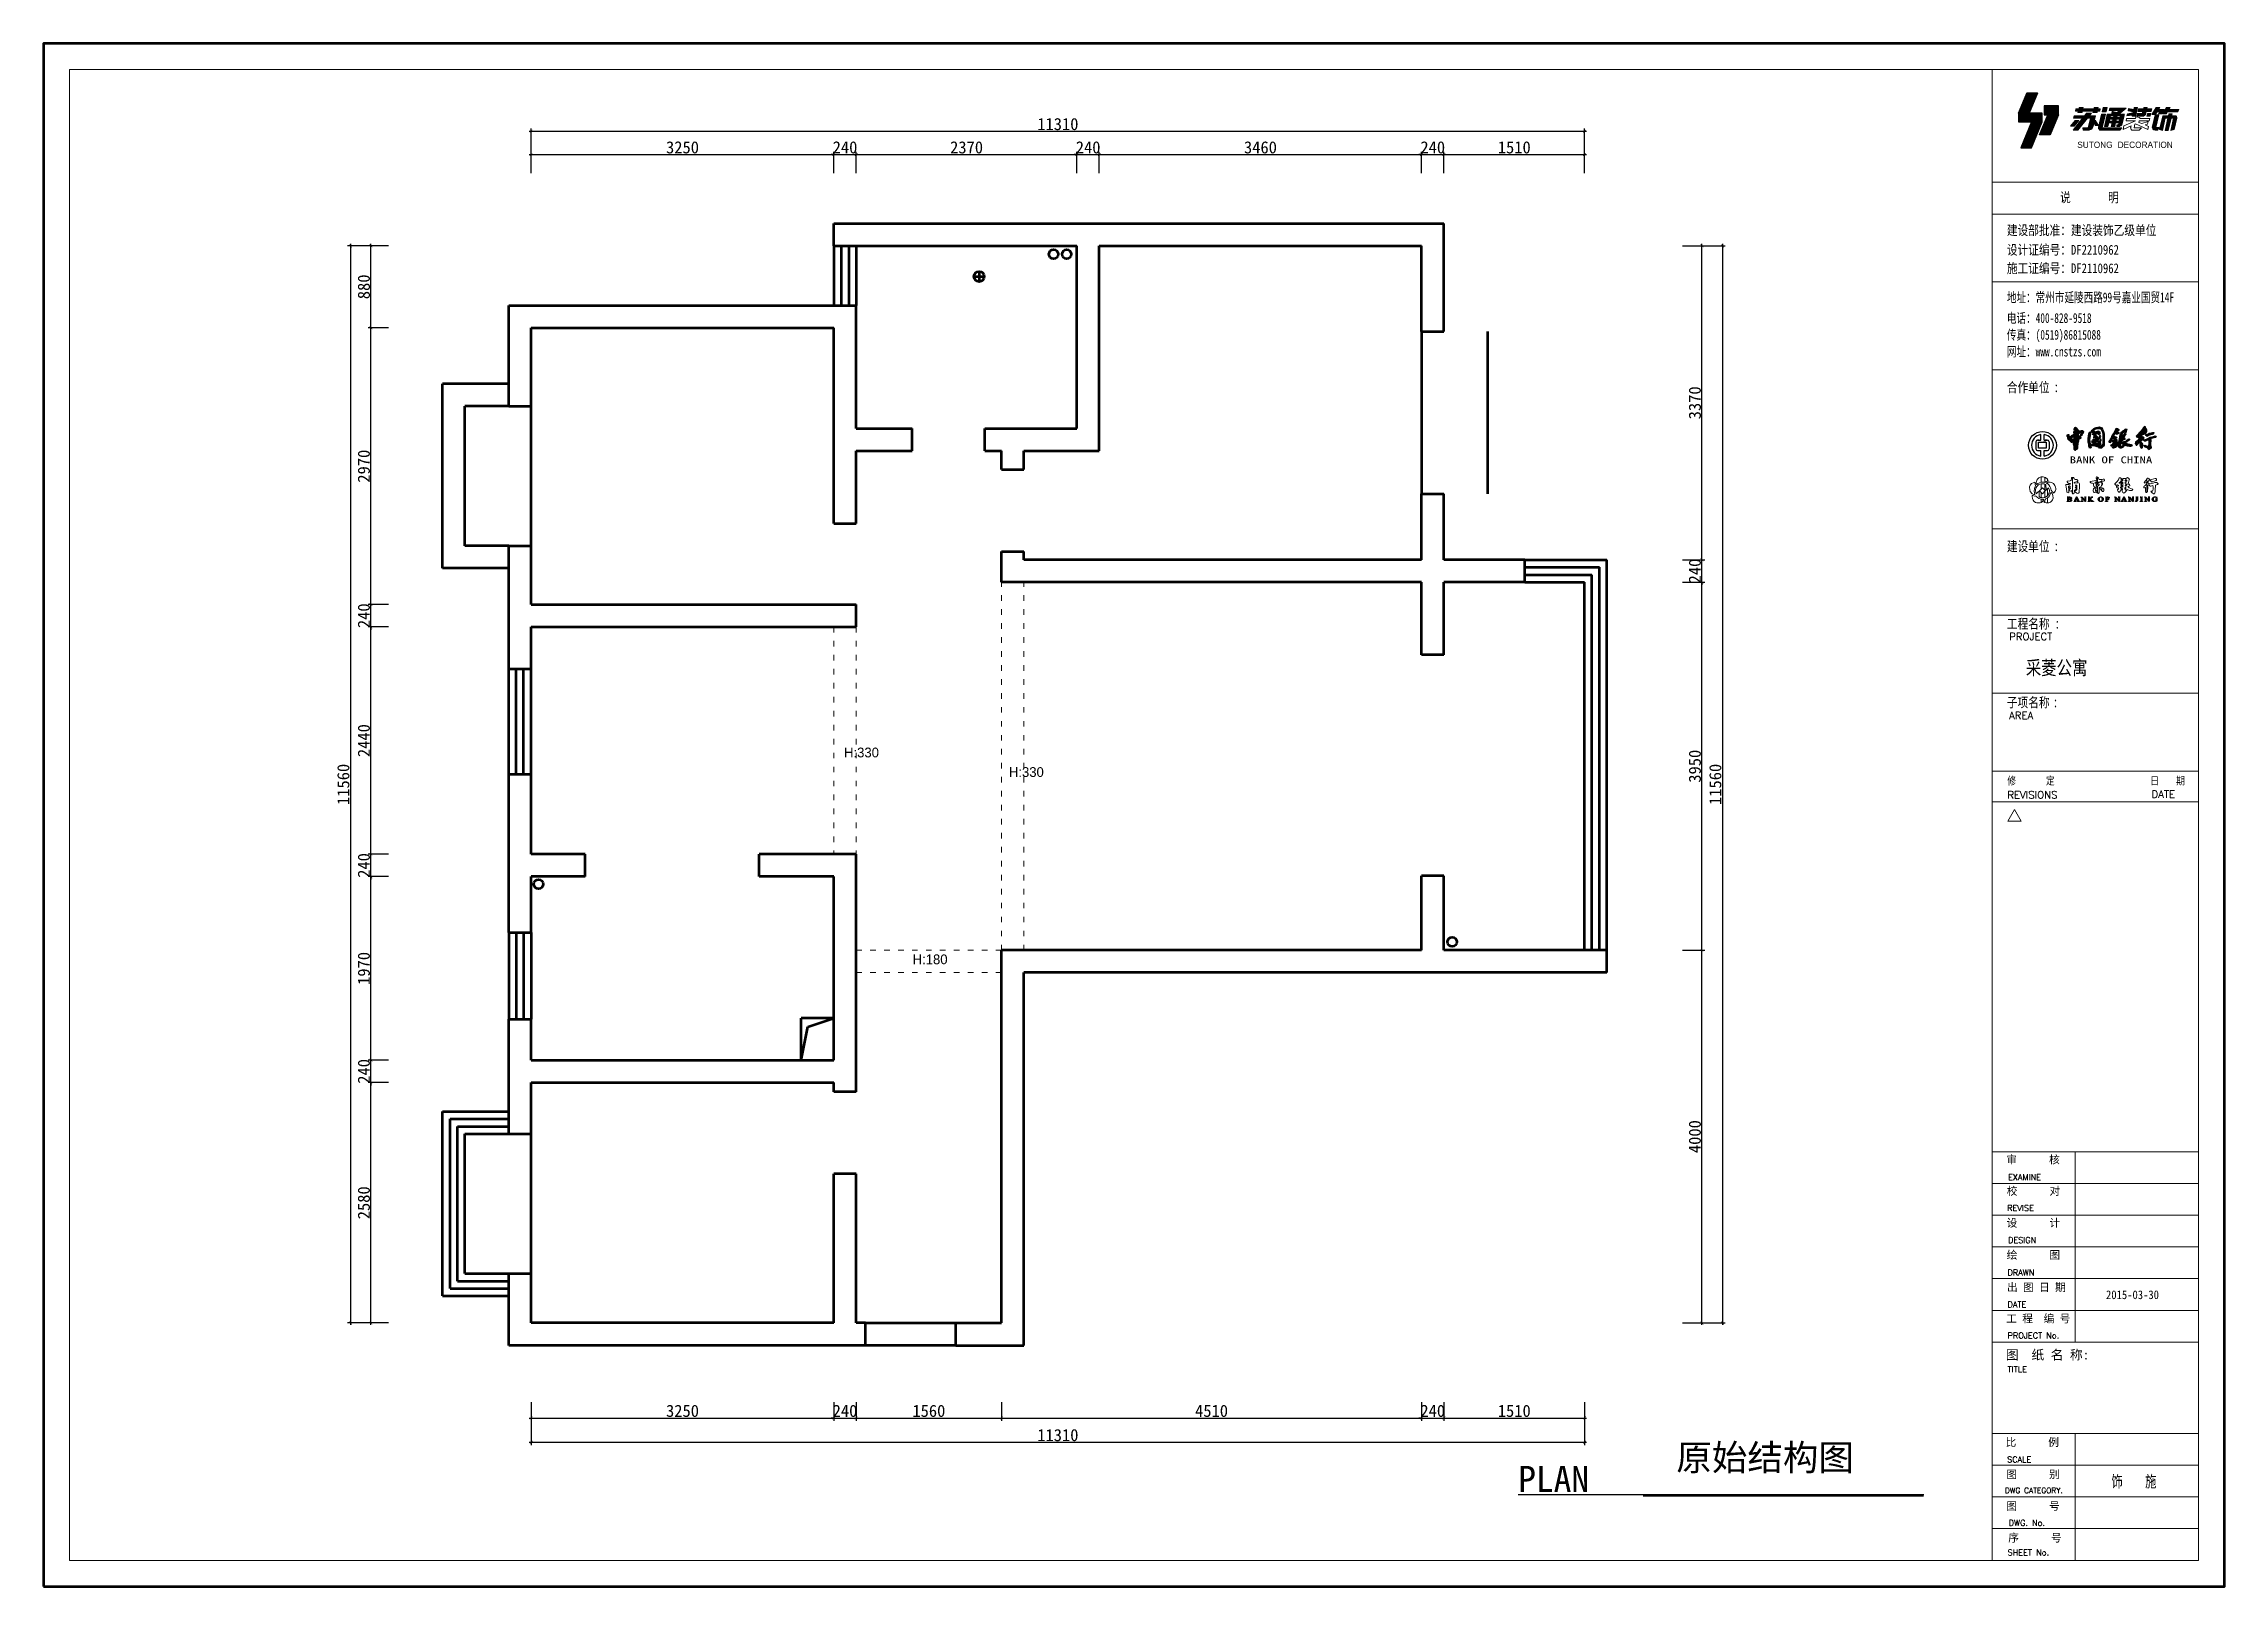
# Model space of a CAD drawing. Header units: millimetres. Extents: x 44393 to 91220, y 25301 to 41858.
# Drawn here: x 67807 to 91220, y 25301 to 41858 of the extents above; entities that cross this region are included whole.
import ezdxf

# ---------------------------------------------------------------- set-up
doc = ezdxf.new("R2010")
doc.units = ezdxf.units.MM
doc.linetypes.add('ACAD_ISO03W100', pattern=[30, 12, -18])
for name, color, linetype, lineweight in [('!0-text', 150, 'Continuous', 20), ('图框', 165, 'Continuous', 0), ('标注', 1, 'Continuous', 9)]:
    doc.layers.add(name, color=color, linetype=linetype, lineweight=lineweight)
for name, color, linetype in [('B-图框', 6, 'Continuous'), ('PUB_DIM', 3, 'Continuous'), ('图层 1', 7, 'Continuous'), ('填充', 8, 'Continuous'), ('目录', 50, 'Continuous')]:
    doc.layers.add(name, color=color, linetype=linetype)
doc.styles.add('!fontstyle_cn', font='simhei.ttf')
doc.styles.add('COMANT', font='romant.shx')
doc.styles.add('SM', font='', dxfattribs={"width": 0.8})
doc.styles.get("Standard").update_dxf_attribs({"font": ''})
doc.styles.add('宋体', font='', dxfattribs={"width": 0.6})
doc.styles.add('黑体', font='simhei.ttf')
doc.styles.get('SM').set_extended_font_data('SimSun')
doc.styles.get('Standard').set_extended_font_data('SimSun')
doc.styles.get('宋体').set_extended_font_data('SimSun')
doc.dimstyles.new('cf', dxfattribs={"dimtxt": 130, "dimasz": 30, "dimexe": 30, "dimexo": 30, "dimgap": 10, "dimtad": 1, "dimdec": 0, "dimdsep": 46, "dimtxsty": '黑体', "dimblk": 'ARCHTICK', "dimcen": 2.5, "dimdle": 20, "dimclrd": 251, "dimclre": 251, "dimclrt": 251, "dimadec": 0, "dimazin": 0, "dimtfac": 1, "dimtdec": 0, "dimtix": 1, "dimtmove": 0, "dimatfit": 3, "dimfxl": 1, "dimtzin": 0, "dimarcsym": 0})

msp = doc.modelspace()

# ---------------------------------------------------------------- texts
at = {"layer": '!0-text', "color": 3, "lineweight": -3, "style": '!fontstyle_cn'}
msp.add_text('PLAN', height=279.54, dxfattribs=at).set_placement((83638.7, 26314.7, 12367.9))
at = {"layer": '!0-text', "color": 3, "lineweight": -3, "insert": (85336.7, 26824.6, 692.6), "char_height": 279.544, "width": 2243.718, "attachment_point": 1, "style": '!fontstyle_cn'}
msp.add_mtext('{\\fSimSun|b0|i0|c134|p2;原始结构图}', dxfattribs=at)
at = {"color": 2, "char_height": 66.315, "width": 40.766, "attachment_point": 1}
for s, insert in [('{\\fVivaldi|b0|i0|c0|p66;SUTONG}', (89640.6, 40805.7)), ('{\\fVivaldi|b0|i0|c134|p66;DECORATION}', (90074.8, 40805.7))]:
    msp.add_mtext(s, dxfattribs=dict(at, insert=insert))
at = {"layer": 'B-图框', "color": 0, "style": 'SM', "width": 1.37}
msp.add_text('BANK OF CHINA', height=73.15, dxfattribs=at).set_placement((89559.8, 37354.5))
at = {"layer": 'PUB_DIM', "color": 7, "char_height": 105, "width": 40040, "attachment_point": 1, "style": '黑体'}
for s, insert in [('{\\fSTKaiti|b0|i0|c134|p2;H:330}', (76400.5, 34303)), ('{\\fSTKaiti|b0|i0|c134|p2;H:330}', (78170.5, 34093)), ('{\\fSTKaiti|b0|i0|c134|p2;H:180}', (77137, 32083))]:
    msp.add_mtext(s, dxfattribs=dict(at, insert=insert))
at = {"layer": '图框', "color": 150, "lineweight": 9, "style": 'COMANT', "width": 1}
for s, height, p in [('PROJECT', 79.58, (88908.8, 35454.5)), ('AREA', 79.58, (88908.8, 34608.4)), ('REVISIONS', 79.58, (88889.5, 33755.6)), ('DATE', 79.58, (90438.1, 33763.1)), ('EXAMINE', 63.67, (88897.7, 29660.4)), ('REVISE', 63.67, (88888.2, 29330.2)), ('DESIGN', 63.67, (88897.3, 28986)), ('DRAWN', 63.67, (88891.5, 28637.6)), ('DATE', 63.67, (88891.7, 28295.6)), ('PROJECT No.', 63.666, (88893, 27961.7)), ('TITLE', 63.67, (88892, 27598.5)), ('SCALE', 63.67, (88887.9, 26631.1)), ('DWG CATEGORY.', 58.454, (88864, 26301.7)), ('DWG. No.', 63.67, (88904, 25950.4)), ('SHEET No.', 63.67, (88893, 25633))]:
    msp.add_text(s, height=height, dxfattribs=at).set_placement(p)
at = {"layer": '图框', "color": 150, "style": '黑体'}
for s, height, width, p in [('审      核', 84.19, 1, (88879.1, 29838.8)), ('校      对', 84.19, 1, (88883.8, 29501.4)), ('设      计', 84.19, 1, (88882.4, 29159.9)), ('绘      图', 84.19, 1, (88882.9, 28815.9)), ('出 图 日 期', 84.19, 1, (88885.6, 28468.4)), ('工 程  编 号', 84.19, 1, (88877.8, 28133.2)), ('图  纸 名 称:', 101.03, 1, (88873.4, 27736.1)), ('比      例', 84.19, 1, (88871.2, 26806.1)), ('图      别', 84.19, 1, (88879.1, 26461.4)), ('饰    施', 126.29, 0.7, (90008.1, 26364.8)), ('图      号', 84.19, 1, (88879.1, 26121.2)), ('序      号', 84.19, 1, (88899.5, 25780.5))]:
    msp.add_text(s, height=height, dxfattribs=dict(at, width=width)).set_placement(p)
at = {"layer": '目录', "color": 150, "style": '黑体'}
for s, height, width, p in [('说       明', 105.07, 0.8, (89456.2, 40155.7)), ('建设部批准：建设装饰乙级单位', 105.073, 0.8, (88885, 39803)), ('设计证编号：DF2210962', 105.073, 0.8, (88885, 39593)), ('施工证编号：DF2110962', 105.073, 0.8, (88885, 39394.9)), ('地址：常州市延陵西路99号嘉业国贸14F', 105.073, 0.7, (88885, 39082.8)), ('电话：400-828-9518', 105.073, 0.7, (88885, 38860.7)), ('传真：(0519)86815088', 105.073, 0.7, (88885, 38680.7)), ('网址：www.cnstzs.com', 105.073, 0.7, (88885, 38500.6)), ('合作单位', 105.07, 0.8, (88885, 38117.2)), ('：', 92.9, 0.8, (89389.2, 38117.2)), ('建设单位', 105.07, 0.8, (88885, 36410.8)), ('：', 92.9, 0.8, (89389.2, 36410.8)), ('工程名称', 105.07, 0.8, (88885, 35579.4)), ('：', 92.9, 0.8, (89400, 35579.4)), ('采菱公寓', 151.31, 0.8, (89089.2, 35084.6)), ('子项名称', 105.07, 0.8, (88885, 34735.2)), ('：', 92.9, 0.8, (89381, 34735.2)), ('修       定 ', 84.19, 0.8, (88889, 33905.3))]:
    msp.add_text(s, height=height, dxfattribs=dict(at, width=width)).set_placement(p)
at = {"layer": '目录', "color": 2, "style": '黑体', "width": 0.8}
msp.add_text('日    期 ', height=84.19, dxfattribs=at).set_placement((90424.4, 33905.3))

# ---------------------------------------------------------------- blocks, each defined once
blk = doc.blocks.new('_ArchTick')
at = {"color": 0, "linetype": 'ByBlock', "const_width": 0.15}
blk.add_lwpolyline([(-0.5, -0.5), (0.5, 0.5)], dxfattribs=at)
blk = doc.blocks.new('*D181')
at = {"color": 251, "lineweight": -2, "transparency": 16777216}
for p, q in [((71511, 30708), (71291, 30708)), ((71321, 28108), (71321, 30728)), ((71511, 28128), (71291, 28128))]:
    blk.add_line(p, q, dxfattribs=at)
at = {"layer": 'DEFPOINTS', "color": 0, "transparency": 16777216}
for p in [(71321, 30708), (71541, 30708), (71541, 28128)]:
    blk.add_point(p, dxfattribs=at)
at = {"color": 251, "lineweight": -2, "transparency": 16777216, "xscale": 30, "yscale": 30, "zscale": 30}
for p, rotation in [((71321, 30708), 90), ((71321, 28128), 270)]:
    blk.add_blockref('_ArchTick', p, dxfattribs=dict(at, rotation=rotation))
at = {"color": 251, "lineweight": 90, "transparency": 16777216, "insert": (71245, 29418), "char_height": 130, "attachment_point": 5, "rotation": 90, "style": '黑体'}
blk.add_mtext('2580', dxfattribs=at)
blk = doc.blocks.new('*D182')
at = {"color": 251, "lineweight": -2, "transparency": 16777216}
for p, q in [((71511, 30948), (71291, 30948)), ((71321, 30948), (71321, 30978)), ((71321, 30708), (71321, 30948)), ((71511, 30708), (71291, 30708)), ((71321, 30708), (71321, 30678))]:
    blk.add_line(p, q, dxfattribs=at)
at = {"layer": 'DEFPOINTS', "color": 0, "transparency": 16777216}
for p in [(71321, 30948), (71541, 30948), (71541, 30708)]:
    blk.add_point(p, dxfattribs=at)
at = {"color": 251, "lineweight": -2, "transparency": 16777216, "xscale": 30, "yscale": 30, "zscale": 30}
for p, rotation in [((71321, 30948), 270), ((71321, 30708), 90)]:
    blk.add_blockref('_ArchTick', p, dxfattribs=dict(at, rotation=rotation))
at = {"color": 251, "lineweight": 90, "transparency": 16777216, "insert": (71245, 30828), "char_height": 130, "attachment_point": 5, "rotation": 90, "style": '黑体'}
blk.add_mtext('240', dxfattribs=at)
blk = doc.blocks.new('*D183')
at = {"color": 251, "lineweight": -2, "transparency": 16777216}
for p, q in [((71511, 32918), (71291, 32918)), ((71321, 30928), (71321, 32938)), ((71511, 30948), (71291, 30948))]:
    blk.add_line(p, q, dxfattribs=at)
at = {"layer": 'DEFPOINTS', "color": 0, "transparency": 16777216}
for p in [(71321, 32918), (71541, 32918), (71541, 30948)]:
    blk.add_point(p, dxfattribs=at)
at = {"color": 251, "lineweight": -2, "transparency": 16777216, "xscale": 30, "yscale": 30, "zscale": 30}
for p, rotation in [((71321, 32918), 90), ((71321, 30948), 270)]:
    blk.add_blockref('_ArchTick', p, dxfattribs=dict(at, rotation=rotation))
at = {"color": 251, "lineweight": 90, "transparency": 16777216, "insert": (71245, 31933), "char_height": 130, "attachment_point": 5, "rotation": 90, "style": '黑体'}
blk.add_mtext('1970', dxfattribs=at)
blk = doc.blocks.new('*D184')
at = {"color": 251, "lineweight": -2, "transparency": 16777216}
for p, q in [((71511, 33158), (71291, 33158)), ((71321, 33158), (71321, 33188)), ((71321, 32918), (71321, 33158)), ((71511, 32918), (71291, 32918)), ((71321, 32918), (71321, 32888))]:
    blk.add_line(p, q, dxfattribs=at)
at = {"layer": 'DEFPOINTS', "color": 0, "transparency": 16777216}
for p in [(71321, 33158), (71541, 33158), (71541, 32918)]:
    blk.add_point(p, dxfattribs=at)
at = {"color": 251, "lineweight": -2, "transparency": 16777216, "xscale": 30, "yscale": 30, "zscale": 30}
for p, rotation in [((71321, 33158), 270), ((71321, 32918), 90)]:
    blk.add_blockref('_ArchTick', p, dxfattribs=dict(at, rotation=rotation))
at = {"color": 251, "lineweight": 90, "transparency": 16777216, "insert": (71245, 33038), "char_height": 130, "attachment_point": 5, "rotation": 90, "style": '黑体'}
blk.add_mtext('240', dxfattribs=at)
blk = doc.blocks.new('*D185')
at = {"color": 251, "lineweight": -2, "transparency": 16777216}
for p, q in [((71511, 35598), (71291, 35598)), ((71321, 33138), (71321, 35618)), ((71511, 33158), (71291, 33158))]:
    blk.add_line(p, q, dxfattribs=at)
at = {"layer": 'DEFPOINTS', "color": 0, "transparency": 16777216}
for p in [(71321, 35598), (71541, 35598), (71541, 33158)]:
    blk.add_point(p, dxfattribs=at)
at = {"color": 251, "lineweight": -2, "transparency": 16777216, "xscale": 30, "yscale": 30, "zscale": 30}
for p, rotation in [((71321, 35598), 90), ((71321, 33158), 270)]:
    blk.add_blockref('_ArchTick', p, dxfattribs=dict(at, rotation=rotation))
at = {"color": 251, "lineweight": 90, "transparency": 16777216, "insert": (71245, 34378), "char_height": 130, "attachment_point": 5, "rotation": 90, "style": '黑体'}
blk.add_mtext('2440', dxfattribs=at)
blk = doc.blocks.new('*D186')
at = {"color": 251, "lineweight": -2, "transparency": 16777216}
for p, q in [((71511, 35838), (71291, 35838)), ((71321, 35838), (71321, 35868)), ((71321, 35598), (71321, 35838)), ((71511, 35598), (71291, 35598)), ((71321, 35598), (71321, 35568))]:
    blk.add_line(p, q, dxfattribs=at)
at = {"layer": 'DEFPOINTS', "color": 0, "transparency": 16777216}
for p in [(71321, 35838), (71541, 35838), (71541, 35598)]:
    blk.add_point(p, dxfattribs=at)
at = {"color": 251, "lineweight": -2, "transparency": 16777216, "xscale": 30, "yscale": 30, "zscale": 30}
for p, rotation in [((71321, 35838), 270), ((71321, 35598), 90)]:
    blk.add_blockref('_ArchTick', p, dxfattribs=dict(at, rotation=rotation))
at = {"color": 251, "lineweight": 90, "transparency": 16777216, "insert": (71245, 35718), "char_height": 130, "attachment_point": 5, "rotation": 90, "style": '黑体'}
blk.add_mtext('240', dxfattribs=at)
blk = doc.blocks.new('*D187')
at = {"color": 251, "lineweight": -2, "transparency": 16777216}
for p, q in [((71511, 38808), (71291, 38808)), ((71321, 35818), (71321, 38828)), ((71511, 35838), (71291, 35838))]:
    blk.add_line(p, q, dxfattribs=at)
at = {"layer": 'DEFPOINTS', "color": 0, "transparency": 16777216}
for p in [(71321, 38808), (71541, 38808), (71541, 35838)]:
    blk.add_point(p, dxfattribs=at)
at = {"color": 251, "lineweight": -2, "transparency": 16777216, "xscale": 30, "yscale": 30, "zscale": 30}
for p, rotation in [((71321, 38808), 90), ((71321, 35838), 270)]:
    blk.add_blockref('_ArchTick', p, dxfattribs=dict(at, rotation=rotation))
at = {"color": 251, "lineweight": 90, "transparency": 16777216, "insert": (71245, 37323), "char_height": 130, "attachment_point": 5, "rotation": 90, "style": '黑体'}
blk.add_mtext('2970', dxfattribs=at)
blk = doc.blocks.new('*D188')
at = {"color": 251, "lineweight": -2, "transparency": 16777216}
for p, q in [((71511, 39688), (71291, 39688)), ((71321, 38788), (71321, 39708)), ((71511, 38808), (71291, 38808))]:
    blk.add_line(p, q, dxfattribs=at)
at = {"layer": 'DEFPOINTS', "color": 0, "transparency": 16777216}
for p in [(71321, 39688), (71541, 39688), (71541, 38808)]:
    blk.add_point(p, dxfattribs=at)
at = {"color": 251, "lineweight": -2, "transparency": 16777216, "xscale": 30, "yscale": 30, "zscale": 30}
for p, rotation in [((71321, 39688), 90), ((71321, 38808), 270)]:
    blk.add_blockref('_ArchTick', p, dxfattribs=dict(at, rotation=rotation))
at = {"color": 251, "lineweight": 90, "transparency": 16777216, "insert": (71245, 39248), "char_height": 130, "attachment_point": 5, "rotation": 90, "style": '黑体'}
blk.add_mtext('880', dxfattribs=at)
blk = doc.blocks.new('*D189')
at = {"color": 251, "lineweight": -2, "transparency": 16777216}
for p, q in [((71511, 39688), (71071, 39688)), ((71101, 39708), (71101, 28108)), ((71511, 28128), (71071, 28128))]:
    blk.add_line(p, q, dxfattribs=at)
at = {"layer": 'DEFPOINTS', "color": 0, "transparency": 16777216}
for p in [(71541, 39688), (71101, 28128), (71541, 28128)]:
    blk.add_point(p, dxfattribs=at)
at = {"color": 251, "lineweight": -2, "transparency": 16777216, "xscale": 30, "yscale": 30, "zscale": 30}
for p, rotation in [((71101, 39688), 90), ((71101, 28128), 270)]:
    blk.add_blockref('_ArchTick', p, dxfattribs=dict(at, rotation=rotation))
at = {"color": 251, "lineweight": 90, "transparency": 16777216, "insert": (71025, 33908), "char_height": 130, "attachment_point": 5, "rotation": 90, "style": '黑体'}
blk.add_mtext('11560', dxfattribs=at)
blk = doc.blocks.new('*D190')
at = {"color": 251, "lineweight": -2, "transparency": 16777216}
for p, q in [((73021, 40668), (76311, 40668)), ((73041, 40468), (73041, 40698)), ((76291, 40468), (76291, 40698))]:
    blk.add_line(p, q, dxfattribs=at)
at = {"layer": 'DEFPOINTS', "color": 0, "transparency": 16777216}
for p in [(76291, 40668), (73041, 40438), (76291, 40438)]:
    blk.add_point(p, dxfattribs=at)
at = {"color": 251, "lineweight": -2, "transparency": 16777216, "xscale": 30, "yscale": 30, "zscale": 30, "rotation": 180}
blk.add_blockref('_ArchTick', (73041, 40668), dxfattribs=at)
at = {"color": 251, "lineweight": -2, "transparency": 16777216, "xscale": 30, "yscale": 30, "zscale": 30}
blk.add_blockref('_ArchTick', (76291, 40668), dxfattribs=at)
at = {"color": 251, "lineweight": 90, "transparency": 16777216, "insert": (74666, 40744), "char_height": 130, "attachment_point": 5, "style": '黑体'}
blk.add_mtext('3250', dxfattribs=at)
blk = doc.blocks.new('*D191')
at = {"color": 251, "lineweight": -2, "transparency": 16777216}
for p, q in [((76291, 40668), (76261, 40668)), ((76291, 40468), (76291, 40698)), ((76291, 40668), (76531, 40668)), ((76531, 40468), (76531, 40698)), ((76531, 40668), (76561, 40668))]:
    blk.add_line(p, q, dxfattribs=at)
at = {"layer": 'DEFPOINTS', "color": 0, "transparency": 16777216}
for p in [(76531, 40668), (76291, 40438), (76531, 40438)]:
    blk.add_point(p, dxfattribs=at)
at = {"color": 251, "lineweight": -2, "transparency": 16777216, "xscale": 30, "yscale": 30, "zscale": 30}
blk.add_blockref('_ArchTick', (76291, 40668), dxfattribs=at)
at = {"color": 251, "lineweight": -2, "transparency": 16777216, "xscale": 30, "yscale": 30, "zscale": 30, "rotation": 180}
blk.add_blockref('_ArchTick', (76531, 40668), dxfattribs=at)
at = {"color": 251, "lineweight": 90, "transparency": 16777216, "insert": (76411, 40744), "char_height": 130, "attachment_point": 5, "style": '黑体'}
blk.add_mtext('240', dxfattribs=at)
blk = doc.blocks.new('*D192')
at = {"color": 251, "lineweight": -2, "transparency": 16777216}
for p, q in [((76511, 40668), (78921, 40668)), ((76531, 40468), (76531, 40698)), ((78901, 40468), (78901, 40698))]:
    blk.add_line(p, q, dxfattribs=at)
at = {"layer": 'DEFPOINTS', "color": 0, "transparency": 16777216}
for p in [(78901, 40668), (76531, 40438), (78901, 40438)]:
    blk.add_point(p, dxfattribs=at)
at = {"color": 251, "lineweight": -2, "transparency": 16777216, "xscale": 30, "yscale": 30, "zscale": 30, "rotation": 180}
blk.add_blockref('_ArchTick', (76531, 40668), dxfattribs=at)
at = {"color": 251, "lineweight": -2, "transparency": 16777216, "xscale": 30, "yscale": 30, "zscale": 30}
blk.add_blockref('_ArchTick', (78901, 40668), dxfattribs=at)
at = {"color": 251, "lineweight": 90, "transparency": 16777216, "insert": (77716, 40744), "char_height": 130, "attachment_point": 5, "style": '黑体'}
blk.add_mtext('2370', dxfattribs=at)
blk = doc.blocks.new('*D193')
at = {"color": 251, "lineweight": -2, "transparency": 16777216}
for p, q in [((78901, 40668), (78871, 40668)), ((78901, 40468), (78901, 40698)), ((78901, 40668), (79141, 40668)), ((79141, 40468), (79141, 40698)), ((79141, 40668), (79171, 40668))]:
    blk.add_line(p, q, dxfattribs=at)
at = {"layer": 'DEFPOINTS', "color": 0, "transparency": 16777216}
for p in [(79141, 40668), (78901, 40438), (79141, 40438)]:
    blk.add_point(p, dxfattribs=at)
at = {"color": 251, "lineweight": -2, "transparency": 16777216, "xscale": 30, "yscale": 30, "zscale": 30}
blk.add_blockref('_ArchTick', (78901, 40668), dxfattribs=at)
at = {"color": 251, "lineweight": -2, "transparency": 16777216, "xscale": 30, "yscale": 30, "zscale": 30, "rotation": 180}
blk.add_blockref('_ArchTick', (79141, 40668), dxfattribs=at)
at = {"color": 251, "lineweight": 90, "transparency": 16777216, "insert": (79021, 40744), "char_height": 130, "attachment_point": 5, "style": '黑体'}
blk.add_mtext('240', dxfattribs=at)
blk = doc.blocks.new('*D194')
at = {"color": 251, "lineweight": -2, "transparency": 16777216}
for p, q in [((79121, 40668), (82621, 40668)), ((79141, 40468), (79141, 40698)), ((82601, 40468), (82601, 40698))]:
    blk.add_line(p, q, dxfattribs=at)
at = {"layer": 'DEFPOINTS', "color": 0, "transparency": 16777216}
for p in [(82601, 40668), (79141, 40438), (82601, 40438)]:
    blk.add_point(p, dxfattribs=at)
at = {"color": 251, "lineweight": -2, "transparency": 16777216, "xscale": 30, "yscale": 30, "zscale": 30, "rotation": 180}
blk.add_blockref('_ArchTick', (79141, 40668), dxfattribs=at)
at = {"color": 251, "lineweight": -2, "transparency": 16777216, "xscale": 30, "yscale": 30, "zscale": 30}
blk.add_blockref('_ArchTick', (82601, 40668), dxfattribs=at)
at = {"color": 251, "lineweight": 90, "transparency": 16777216, "insert": (80871, 40744), "char_height": 130, "attachment_point": 5, "style": '黑体'}
blk.add_mtext('3460', dxfattribs=at)
blk = doc.blocks.new('*D195')
at = {"color": 251, "lineweight": -2, "transparency": 16777216}
for p, q in [((82601, 40668), (82571, 40668)), ((82601, 40468), (82601, 40698)), ((82601, 40668), (82841, 40668)), ((82841, 40468), (82841, 40698)), ((82841, 40668), (82871, 40668))]:
    blk.add_line(p, q, dxfattribs=at)
at = {"layer": 'DEFPOINTS', "color": 0, "transparency": 16777216}
for p in [(82841, 40668), (82601, 40438), (82841, 40438)]:
    blk.add_point(p, dxfattribs=at)
at = {"color": 251, "lineweight": -2, "transparency": 16777216, "xscale": 30, "yscale": 30, "zscale": 30}
blk.add_blockref('_ArchTick', (82601, 40668), dxfattribs=at)
at = {"color": 251, "lineweight": -2, "transparency": 16777216, "xscale": 30, "yscale": 30, "zscale": 30, "rotation": 180}
blk.add_blockref('_ArchTick', (82841, 40668), dxfattribs=at)
at = {"color": 251, "lineweight": 90, "transparency": 16777216, "insert": (82721, 40744), "char_height": 130, "attachment_point": 5, "style": '黑体'}
blk.add_mtext('240', dxfattribs=at)
blk = doc.blocks.new('*D196')
at = {"color": 251, "lineweight": -2, "transparency": 16777216}
for p, q in [((82821, 40668), (84371, 40668)), ((82841, 40468), (82841, 40698)), ((84351, 40468), (84351, 40698))]:
    blk.add_line(p, q, dxfattribs=at)
at = {"layer": 'DEFPOINTS', "color": 0, "transparency": 16777216}
for p in [(84351, 40668), (82841, 40438), (84351, 40438)]:
    blk.add_point(p, dxfattribs=at)
at = {"color": 251, "lineweight": -2, "transparency": 16777216, "xscale": 30, "yscale": 30, "zscale": 30, "rotation": 180}
blk.add_blockref('_ArchTick', (82841, 40668), dxfattribs=at)
at = {"color": 251, "lineweight": -2, "transparency": 16777216, "xscale": 30, "yscale": 30, "zscale": 30}
blk.add_blockref('_ArchTick', (84351, 40668), dxfattribs=at)
at = {"color": 251, "lineweight": 90, "transparency": 16777216, "insert": (83596, 40744), "char_height": 130, "attachment_point": 5, "style": '黑体'}
blk.add_mtext('1510', dxfattribs=at)
blk = doc.blocks.new('*D197')
at = {"color": 251, "lineweight": -2, "transparency": 16777216}
for p, q in [((73021, 40918), (84371, 40918)), ((73041, 40468), (73041, 40948)), ((84351, 40468), (84351, 40948))]:
    blk.add_line(p, q, dxfattribs=at)
at = {"layer": 'DEFPOINTS', "color": 0, "transparency": 16777216}
for p in [(84351, 40918), (73041, 40438), (84351, 40438)]:
    blk.add_point(p, dxfattribs=at)
at = {"color": 251, "lineweight": -2, "transparency": 16777216, "xscale": 30, "yscale": 30, "zscale": 30, "rotation": 180}
blk.add_blockref('_ArchTick', (73041, 40918), dxfattribs=at)
at = {"color": 251, "lineweight": -2, "transparency": 16777216, "xscale": 30, "yscale": 30, "zscale": 30}
blk.add_blockref('_ArchTick', (84351, 40918), dxfattribs=at)
at = {"color": 251, "lineweight": 90, "transparency": 16777216, "insert": (78696, 40994), "char_height": 130, "attachment_point": 5, "style": '黑体'}
blk.add_mtext('11310', dxfattribs=at)
blk = doc.blocks.new('*D198')
at = {"color": 251, "lineweight": -2, "transparency": 16777216}
for p, q in [((85401, 32128), (85641, 32128)), ((85611, 28108), (85611, 32148)), ((85401, 28128), (85641, 28128))]:
    blk.add_line(p, q, dxfattribs=at)
at = {"layer": 'DEFPOINTS', "color": 0, "transparency": 16777216}
for p in [(85371, 32128), (85611, 32128), (85371, 28128)]:
    blk.add_point(p, dxfattribs=at)
at = {"color": 251, "lineweight": -2, "transparency": 16777216, "xscale": 30, "yscale": 30, "zscale": 30}
for p, rotation in [((85611, 32128), 90), ((85611, 28128), 270)]:
    blk.add_blockref('_ArchTick', p, dxfattribs=dict(at, rotation=rotation))
at = {"color": 251, "lineweight": 90, "transparency": 16777216, "insert": (85535, 30128), "char_height": 130, "attachment_point": 5, "rotation": 90, "style": '黑体'}
blk.add_mtext('4000', dxfattribs=at)
blk = doc.blocks.new('*D199')
at = {"color": 251, "lineweight": -2, "transparency": 16777216}
for p, q in [((85401, 36078), (85641, 36078)), ((85611, 32108), (85611, 36098)), ((85401, 32128), (85641, 32128))]:
    blk.add_line(p, q, dxfattribs=at)
at = {"layer": 'DEFPOINTS', "color": 0, "transparency": 16777216}
for p in [(85371, 36078), (85611, 36078), (85371, 32128)]:
    blk.add_point(p, dxfattribs=at)
at = {"color": 251, "lineweight": -2, "transparency": 16777216, "xscale": 30, "yscale": 30, "zscale": 30}
for p, rotation in [((85611, 36078), 90), ((85611, 32128), 270)]:
    blk.add_blockref('_ArchTick', p, dxfattribs=dict(at, rotation=rotation))
at = {"color": 251, "lineweight": 90, "transparency": 16777216, "insert": (85535, 34103), "char_height": 130, "attachment_point": 5, "rotation": 90, "style": '黑体'}
blk.add_mtext('3950', dxfattribs=at)
blk = doc.blocks.new('*D200')
at = {"color": 251, "lineweight": -2, "transparency": 16777216}
for p, q in [((85401, 36318), (85641, 36318)), ((85611, 36318), (85611, 36348)), ((85611, 36078), (85611, 36318)), ((85401, 36078), (85641, 36078)), ((85611, 36078), (85611, 36048))]:
    blk.add_line(p, q, dxfattribs=at)
at = {"layer": 'DEFPOINTS', "color": 0, "transparency": 16777216}
for p in [(85371, 36318), (85611, 36318), (85371, 36078)]:
    blk.add_point(p, dxfattribs=at)
at = {"color": 251, "lineweight": -2, "transparency": 16777216, "xscale": 30, "yscale": 30, "zscale": 30}
for p, rotation in [((85611, 36318), 270), ((85611, 36078), 90)]:
    blk.add_blockref('_ArchTick', p, dxfattribs=dict(at, rotation=rotation))
at = {"color": 251, "lineweight": 90, "transparency": 16777216, "insert": (85535, 36198), "char_height": 130, "attachment_point": 5, "rotation": 90, "style": '黑体'}
blk.add_mtext('240', dxfattribs=at)
blk = doc.blocks.new('*D201')
at = {"color": 251, "lineweight": -2, "transparency": 16777216}
for p, q in [((85401, 39688), (85641, 39688)), ((85611, 36298), (85611, 39708)), ((85401, 36318), (85641, 36318))]:
    blk.add_line(p, q, dxfattribs=at)
at = {"layer": 'DEFPOINTS', "color": 0, "transparency": 16777216}
for p in [(85371, 39688), (85611, 39688), (85371, 36318)]:
    blk.add_point(p, dxfattribs=at)
at = {"color": 251, "lineweight": -2, "transparency": 16777216, "xscale": 30, "yscale": 30, "zscale": 30}
for p, rotation in [((85611, 39688), 90), ((85611, 36318), 270)]:
    blk.add_blockref('_ArchTick', p, dxfattribs=dict(at, rotation=rotation))
at = {"color": 251, "lineweight": 90, "transparency": 16777216, "insert": (85535, 38003), "char_height": 130, "attachment_point": 5, "rotation": 90, "style": '黑体'}
blk.add_mtext('3370', dxfattribs=at)
blk = doc.blocks.new('*D202')
at = {"color": 251, "lineweight": -2, "transparency": 16777216}
for p, q in [((85401, 39688), (85861, 39688)), ((85831, 39708), (85831, 28108)), ((85401, 28128), (85861, 28128))]:
    blk.add_line(p, q, dxfattribs=at)
at = {"layer": 'DEFPOINTS', "color": 0, "transparency": 16777216}
for p in [(85371, 39688), (85371, 28128), (85831, 28128)]:
    blk.add_point(p, dxfattribs=at)
at = {"color": 251, "lineweight": -2, "transparency": 16777216, "xscale": 30, "yscale": 30, "zscale": 30}
for p, rotation in [((85831, 39688), 90), ((85831, 28128), 270)]:
    blk.add_blockref('_ArchTick', p, dxfattribs=dict(at, rotation=rotation))
at = {"color": 251, "lineweight": 90, "transparency": 16777216, "insert": (85755, 33908), "char_height": 130, "attachment_point": 5, "rotation": 90, "style": '黑体'}
blk.add_mtext('11560', dxfattribs=at)
blk = doc.blocks.new('*D203')
at = {"color": 251, "lineweight": -2, "transparency": 16777216}
for p, q in [((73041, 27278), (73041, 27078)), ((76291, 27278), (76291, 27078)), ((73021, 27108), (76311, 27108))]:
    blk.add_line(p, q, dxfattribs=at)
at = {"layer": 'DEFPOINTS', "color": 0, "transparency": 16777216}
for p in [(73041, 27308), (76291, 27308), (76291, 27108)]:
    blk.add_point(p, dxfattribs=at)
at = {"color": 251, "lineweight": -2, "transparency": 16777216, "xscale": 30, "yscale": 30, "zscale": 30, "rotation": 180}
blk.add_blockref('_ArchTick', (73041, 27108), dxfattribs=at)
at = {"color": 251, "lineweight": -2, "transparency": 16777216, "xscale": 30, "yscale": 30, "zscale": 30}
blk.add_blockref('_ArchTick', (76291, 27108), dxfattribs=at)
at = {"color": 251, "lineweight": 90, "transparency": 16777216, "insert": (74666, 27184), "char_height": 130, "attachment_point": 5, "style": '黑体'}
blk.add_mtext('3250', dxfattribs=at)
blk = doc.blocks.new('*D204')
at = {"color": 251, "lineweight": -2, "transparency": 16777216}
for p, q in [((76291, 27278), (76291, 27078)), ((76531, 27278), (76531, 27078)), ((76291, 27108), (76261, 27108)), ((76291, 27108), (76531, 27108)), ((76531, 27108), (76561, 27108))]:
    blk.add_line(p, q, dxfattribs=at)
at = {"layer": 'DEFPOINTS', "color": 0, "transparency": 16777216}
for p in [(76291, 27308), (76531, 27308), (76531, 27108)]:
    blk.add_point(p, dxfattribs=at)
at = {"color": 251, "lineweight": -2, "transparency": 16777216, "xscale": 30, "yscale": 30, "zscale": 30}
blk.add_blockref('_ArchTick', (76291, 27108), dxfattribs=at)
at = {"color": 251, "lineweight": -2, "transparency": 16777216, "xscale": 30, "yscale": 30, "zscale": 30, "rotation": 180}
blk.add_blockref('_ArchTick', (76531, 27108), dxfattribs=at)
at = {"color": 251, "lineweight": 90, "transparency": 16777216, "insert": (76411, 27184), "char_height": 130, "attachment_point": 5, "style": '黑体'}
blk.add_mtext('240', dxfattribs=at)
blk = doc.blocks.new('*D205')
at = {"color": 251, "lineweight": -2, "transparency": 16777216}
for p, q in [((76531, 27278), (76531, 27078)), ((78091, 27278), (78091, 27078)), ((76511, 27108), (78111, 27108))]:
    blk.add_line(p, q, dxfattribs=at)
at = {"layer": 'DEFPOINTS', "color": 0, "transparency": 16777216}
for p in [(76531, 27308), (78091, 27308), (78091, 27108)]:
    blk.add_point(p, dxfattribs=at)
at = {"color": 251, "lineweight": -2, "transparency": 16777216, "xscale": 30, "yscale": 30, "zscale": 30, "rotation": 180}
blk.add_blockref('_ArchTick', (76531, 27108), dxfattribs=at)
at = {"color": 251, "lineweight": -2, "transparency": 16777216, "xscale": 30, "yscale": 30, "zscale": 30}
blk.add_blockref('_ArchTick', (78091, 27108), dxfattribs=at)
at = {"color": 251, "lineweight": 90, "transparency": 16777216, "insert": (77311, 27184), "char_height": 130, "attachment_point": 5, "style": '黑体'}
blk.add_mtext('1560', dxfattribs=at)
blk = doc.blocks.new('*D206')
at = {"color": 251, "lineweight": -2, "transparency": 16777216}
for p, q in [((78091, 27278), (78091, 27078)), ((82601, 27278), (82601, 27078)), ((78071, 27108), (82621, 27108))]:
    blk.add_line(p, q, dxfattribs=at)
at = {"layer": 'DEFPOINTS', "color": 0, "transparency": 16777216}
for p in [(78091, 27308), (82601, 27308), (82601, 27108)]:
    blk.add_point(p, dxfattribs=at)
at = {"color": 251, "lineweight": -2, "transparency": 16777216, "xscale": 30, "yscale": 30, "zscale": 30, "rotation": 180}
blk.add_blockref('_ArchTick', (78091, 27108), dxfattribs=at)
at = {"color": 251, "lineweight": -2, "transparency": 16777216, "xscale": 30, "yscale": 30, "zscale": 30}
blk.add_blockref('_ArchTick', (82601, 27108), dxfattribs=at)
at = {"color": 251, "lineweight": 90, "transparency": 16777216, "insert": (80346, 27184), "char_height": 130, "attachment_point": 5, "style": '黑体'}
blk.add_mtext('4510', dxfattribs=at)
blk = doc.blocks.new('*D207')
at = {"color": 251, "lineweight": -2, "transparency": 16777216}
for p, q in [((82601, 27278), (82601, 27078)), ((82841, 27278), (82841, 27078)), ((82601, 27108), (82571, 27108)), ((82601, 27108), (82841, 27108)), ((82841, 27108), (82871, 27108))]:
    blk.add_line(p, q, dxfattribs=at)
at = {"layer": 'DEFPOINTS', "color": 0, "transparency": 16777216}
for p in [(82601, 27308), (82841, 27308), (82841, 27108)]:
    blk.add_point(p, dxfattribs=at)
at = {"color": 251, "lineweight": -2, "transparency": 16777216, "xscale": 30, "yscale": 30, "zscale": 30}
blk.add_blockref('_ArchTick', (82601, 27108), dxfattribs=at)
at = {"color": 251, "lineweight": -2, "transparency": 16777216, "xscale": 30, "yscale": 30, "zscale": 30, "rotation": 180}
blk.add_blockref('_ArchTick', (82841, 27108), dxfattribs=at)
at = {"color": 251, "lineweight": 90, "transparency": 16777216, "insert": (82721, 27184), "char_height": 130, "attachment_point": 5, "style": '黑体'}
blk.add_mtext('240', dxfattribs=at)
blk = doc.blocks.new('*D208')
at = {"color": 251, "lineweight": -2, "transparency": 16777216}
for p, q in [((82841, 27278), (82841, 27078)), ((84351, 27278), (84351, 27078)), ((82821, 27108), (84371, 27108))]:
    blk.add_line(p, q, dxfattribs=at)
at = {"layer": 'DEFPOINTS', "color": 0, "transparency": 16777216}
for p in [(82841, 27308), (84351, 27308), (84351, 27108)]:
    blk.add_point(p, dxfattribs=at)
at = {"color": 251, "lineweight": -2, "transparency": 16777216, "xscale": 30, "yscale": 30, "zscale": 30, "rotation": 180}
blk.add_blockref('_ArchTick', (82841, 27108), dxfattribs=at)
at = {"color": 251, "lineweight": -2, "transparency": 16777216, "xscale": 30, "yscale": 30, "zscale": 30}
blk.add_blockref('_ArchTick', (84351, 27108), dxfattribs=at)
at = {"color": 251, "lineweight": 90, "transparency": 16777216, "insert": (83596, 27184), "char_height": 130, "attachment_point": 5, "style": '黑体'}
blk.add_mtext('1510', dxfattribs=at)
blk = doc.blocks.new('*D209')
at = {"color": 251, "lineweight": -2, "transparency": 16777216}
for p, q in [((73041, 27278), (73041, 26818)), ((84351, 27278), (84351, 26818)), ((73021, 26848), (84371, 26848))]:
    blk.add_line(p, q, dxfattribs=at)
at = {"layer": 'DEFPOINTS', "color": 0, "transparency": 16777216}
for p in [(73041, 27308), (84351, 27308), (84351, 26848)]:
    blk.add_point(p, dxfattribs=at)
at = {"color": 251, "lineweight": -2, "transparency": 16777216, "xscale": 30, "yscale": 30, "zscale": 30, "rotation": 180}
blk.add_blockref('_ArchTick', (73041, 26848), dxfattribs=at)
at = {"color": 251, "lineweight": -2, "transparency": 16777216, "xscale": 30, "yscale": 30, "zscale": 30}
blk.add_blockref('_ArchTick', (84351, 26848), dxfattribs=at)
at = {"color": 251, "lineweight": 90, "transparency": 16777216, "insert": (78696, 26924), "char_height": 130, "attachment_point": 5, "style": '黑体'}
blk.add_mtext('11310', dxfattribs=at)
blk = doc.blocks.new('A$C4986214B')
blk = doc.blocks.new('中国银行')
at = {"layer": 'B-图框'}
h = blk.add_hatch(color=0, dxfattribs=at)
h.paths.add_polyline_path([(115, 332), (135, 356), (174, 376), (180, 388), (180, 408), (161, 427), (181, 442), (209, 469), (221, 499), (236, 521), (254, 536), (263, 590), (255, 607), (238, 622), (209, 627), (178, 614), (150, 598), (115, 589), (117, 620), (110, 636), (83, 654), (64, 683), (45, 707), (16, 724), (-6, 719), (-21, 679), (-22, 644), (-16, 621), (-31, 575), (-26, 524), (-30, 510), (-64, 484), (-104, 463), (-123, 450), (-140, 431), (-161, 432), (-177, 448), (-189, 469), (-196, 496), (-215, 500), (-237, 490), (-242, 485), (-244, 462), (-239, 441), (-228, 425), (-220, 385), (-208, 347), (-196, 325), (-163, 297), (-128, 270), (-112, 252), (-91, 248), (-87, 257), (-74, 265), (-65, 284), (-50, 285), (-43, 275), (-43, 234), (-46, 186), (-35, 163), (-27, 137), (-27, 108), (-25, 79), (-25, 57), (-20, 32), (-15, 16), (0, 0), (10, 2), (23, 20), (38, 28), (54, 27), (63, 45), (83, 68), (79, 96), (80, 119), (79, 139), (85, 203), (85, 231), (104, 257), (113, 276), (113, 317)])
h.paths.add_polyline_path([(-38, 371), (-42, 349), (-43, 337), (-55, 324), (-67, 325), (-78, 334), (-82, 350), (-96, 367), (-100, 376), (-108, 389), (-91, 409), (-65, 423), (-52, 430), (-38, 428), (-33, 415), (-40, 396)], flags=16)
h.paths.add_polyline_path([(120, 435), (113, 444), (113, 469), (113, 480), (107, 493), (105, 502), (102, 520), (128, 538), (151, 553), (170, 562), (194, 560), (206, 556), (207, 540), (200, 530), (187, 518), (174, 496), (158, 469), (148, 457), (136, 438), (132, 431)], flags=16)
h.paths.add_polyline_path([(24, 172), (35, 137), (39, 106), (32, 60), (24, 59), (13, 84), (11, 110), (13, 123), (15, 156)], flags=16)
h = blk.add_hatch(color=0, dxfattribs=at)
h.paths.add_polyline_path([(828, 718), (790, 729), (760, 734), (715, 730), (668, 720), (630, 705), (587, 686), (537, 632), (514, 603), (521, 570), (548, 556), (558, 563), (568, 578), (583, 577), (585, 549), (565, 532), (561, 518), (564, 489), (583, 496), (605, 490), (604, 466), (599, 449), (587, 427), (586, 409), (587, 388), (612, 379), (627, 385), (646, 395), (665, 395), (662, 379), (651, 360), (633, 346), (601, 346), (577, 352), (566, 341), (550, 318), (540, 290), (529, 257), (537, 253), (554, 243), (572, 269), (597, 280), (617, 289), (640, 290), (627, 267), (613, 250), (583, 224), (558, 204), (546, 195), (529, 188), (513, 195), (484, 183), (483, 193), (483, 217), (467, 238), (464, 253), (464, 285), (458, 333), (466, 400), (476, 451), (488, 522), (491, 549), (481, 577), (456, 568), (431, 518), (425, 452), (417, 371), (417, 255), (431, 193), (435, 166), (438, 125), (446, 100), (460, 72), (482, 77), (501, 74), (509, 92), (511, 106), (497, 126), (488, 146), (503, 145), (555, 140), (628, 133), (692, 116), (742, 99), (772, 76), (794, 69), (832, 73), (859, 103), (891, 139), (913, 168), (910, 251), (916, 380), (913, 506), (903, 565), (895, 605), (863, 663)])
h.paths.add_polyline_path([(812, 662), (840, 625), (861, 569), (869, 501), (870, 347), (870, 212), (864, 191), (836, 164), (818, 136), (796, 125), (763, 137), (732, 145), (706, 152), (702, 167), (718, 177), (741, 182), (765, 181), (795, 179), (809, 197), (814, 216), (813, 233), (796, 248), (789, 258), (801, 278), (811, 294), (823, 314), (824, 337), (813, 357), (791, 356), (784, 334), (784, 318), (780, 304), (758, 287), (744, 286), (718, 299), (721, 330), (738, 345), (760, 363), (773, 380), (785, 400), (801, 418), (804, 435), (801, 455), (786, 467), (771, 459), (755, 450), (755, 422), (744, 399), (724, 381), (707, 370), (702, 389), (702, 409), (702, 427), (680, 448), (665, 464), (654, 484), (655, 504), (672, 521), (687, 532), (707, 534), (723, 511), (753, 511), (788, 534), (796, 548), (793, 567), (768, 586), (752, 596), (726, 598), (696, 595), (681, 585), (661, 581), (648, 577), (624, 576), (620, 585), (614, 594), (601, 606), (585, 621), (606, 655), (664, 673), (715, 690), (761, 690), (791, 684)], flags=16)
h.paths.add_polyline_path([(690, 278), (731, 254), (754, 240), (762, 225), (729, 227), (683, 221), (667, 202), (639, 191), (596, 194), (642, 234), (673, 266)], flags=16)
h = blk.add_hatch(color=0, dxfattribs=at)
h.paths.add_polyline_path([(1615, 630), (1620, 668), (1600, 671), (1574, 661), (1542, 632), (1502, 613), (1454, 573), (1434, 542), (1413, 489), (1402, 437), (1388, 353), (1385, 317), (1380, 260), (1371, 240), (1366, 224), (1348, 204), (1328, 192), (1301, 175), (1287, 158), (1265, 135), (1250, 129), (1249, 150), (1269, 160), (1278, 176), (1292, 188), (1320, 212), (1348, 254), (1344, 274), (1334, 274), (1310, 268), (1301, 251), (1296, 231), (1275, 222), (1263, 224), (1264, 240), (1279, 250), (1295, 259), (1308, 277), (1297, 295), (1299, 309), (1315, 321), (1308, 343), (1295, 338), (1277, 334), (1264, 336), (1273, 369), (1280, 381), (1305, 393), (1301, 411), (1281, 426), (1262, 435), (1245, 425), (1209, 402), (1207, 394), (1210, 383), (1215, 378), (1220, 368), (1224, 357), (1211, 335), (1196, 319), (1184, 305), (1176, 283), (1178, 273), (1194, 263), (1200, 246), (1199, 235), (1182, 211), (1154, 191), (1133, 173), (1126, 157), (1133, 143), (1144, 119), (1145, 129), (1162, 135), (1174, 153), (1201, 179), (1216, 203), (1217, 197), (1223, 189), (1224, 179), (1224, 163), (1208, 137), (1194, 125), (1179, 111), (1179, 97), (1183, 83), (1191, 76), (1202, 74), (1236, 83), (1266, 94), (1296, 112), (1329, 141), (1346, 154), (1355, 161), (1374, 170), (1371, 160), (1369, 136), (1369, 121), (1371, 106), (1384, 90), (1404, 84), (1418, 76), (1442, 75), (1464, 81), (1489, 94), (1505, 104), (1529, 125), (1541, 141), (1547, 158), (1565, 170), (1576, 166), (1579, 164), (1582, 161), (1591, 157), (1595, 144), (1629, 134), (1639, 131), (1656, 129), (1683, 129), (1715, 127), (1741, 128), (1769, 129), (1772, 131), (1797, 154), (1783, 160), (1780, 176), (1760, 183), (1740, 185), (1710, 193), (1655, 210), (1626, 221), (1588, 233), (1573, 241), (1563, 245), (1584, 245), (1608, 251), (1627, 265), (1637, 278), (1686, 310), (1708, 329), (1706, 357), (1683, 365), (1661, 354), (1627, 323), (1615, 308), (1586, 294), (1551, 285), (1531, 279), (1492, 272), (1467, 269), (1446, 279), (1433, 295), (1434, 325), (1440, 348), (1443, 372), (1451, 392), (1461, 405), (1481, 408), (1486, 400), (1489, 387), (1490, 373), (1480, 362), (1467, 358), (1458, 352), (1456, 323), (1463, 311), (1480, 305), (1498, 317), (1525, 331), (1560, 346), (1563, 378), (1546, 396), (1541, 419), (1564, 452), (1572, 475), (1589, 495), (1590, 513), (1582, 534), (1590, 547), (1606, 592)])
h.paths.add_polyline_path([(1561, 598), (1558, 577), (1551, 545), (1544, 519), (1532, 499), (1527, 493), (1507, 479), (1494, 460), (1481, 470), (1474, 478), (1474, 482), (1473, 486), (1481, 503), (1481, 508), (1507, 549), (1532, 581), (1552, 598)], flags=16)
h.paths.add_polyline_path([(1427, 244), (1479, 208), (1490, 208), (1503, 209), (1520, 197), (1524, 186), (1503, 161), (1486, 146), (1466, 130), (1431, 122), (1427, 131), (1418, 147), (1420, 164), (1422, 189), (1422, 202), (1422, 224)], flags=16)
h.paths.add_polyline_path([(1345, 619), (1376, 627), (1367, 660), (1333, 687), (1287, 696), (1285, 663), (1258, 629), (1234, 577), (1201, 522), (1184, 486), (1158, 440), (1141, 397), (1118, 362), (1106, 331), (1086, 308), (1072, 276), (1074, 263), (1080, 245), (1107, 234), (1114, 267), (1141, 303), (1157, 344), (1184, 400), (1215, 453), (1250, 519), (1282, 570), (1309, 596)])
h.paths.add_polyline_path([(1320, 559), (1319, 549), (1318, 535), (1311, 524), (1293, 513), (1300, 507), (1311, 508), (1320, 508), (1334, 512), (1345, 523), (1367, 529), (1372, 541), (1372, 559), (1353, 579), (1338, 581), (1320, 573)], flags=17)
h = blk.add_hatch(color=0, dxfattribs=at)
h.paths.add_polyline_path([(2076, 467), (2104, 485), (2151, 514), (2219, 533), (2248, 591), (2245, 648), (2221, 699), (2201, 742), (2176, 746), (2133, 704), (2118, 681), (2053, 589), (1948, 477), (1916, 449), (1928, 422), (1973, 405), (1998, 397), (2016, 379), (1976, 335), (1931, 287), (1897, 255), (1878, 221), (1892, 203), (1911, 170), (1932, 164), (1952, 182), (1992, 226), (2013, 239), (2040, 234), (2050, 214), (2030, 172), (2039, 123), (2059, 88), (2094, 71), (2110, 93), (2114, 133), (2127, 162), (2122, 193), (2111, 215), (2095, 240), (2073, 260), (2063, 273), (2059, 283), (2091, 317), (2111, 332), (2150, 367), (2160, 386), (2150, 409), (2139, 419), (2114, 431), (2103, 438), (2087, 440), (2074, 442)])
h.paths.add_polyline_path([(2364, 362), (2382, 376), (2433, 384), (2477, 393), (2516, 406), (2535, 428), (2532, 447), (2497, 461), (2483, 445), (2405, 431), (2349, 417), (2298, 384), (2254, 359), (2157, 321), (2169, 295), (2182, 287), (2202, 287), (2223, 300), (2252, 312), (2277, 323), (2293, 336), (2308, 341), (2318, 339), (2325, 313), (2321, 268), (2319, 237), (2317, 211), (2308, 162), (2307, 142), (2299, 125), (2275, 132), (2252, 136), (2234, 142), (2186, 170), (2169, 159), (2166, 131), (2196, 106), (2222, 95), (2253, 78), (2280, 64), (2287, 38), (2322, 21), (2336, 38), (2377, 60), (2384, 85), (2379, 106), (2366, 164), (2362, 218), (2373, 313), (2371, 332)])
h.paths.add_polyline_path([(2294, 514), (2267, 509), (2233, 502), (2218, 487), (2214, 469), (2243, 450), (2263, 436), (2289, 454), (2307, 469), (2337, 485), (2361, 492), (2387, 499), (2417, 499), (2447, 512), (2456, 530), (2472, 551), (2456, 564), (2421, 563), (2385, 555), (2325, 537)])
at = {"layer": 'B-图框', "color": 0}
for points in [[(-237, 490), (-215, 500), (-196, 496), (-189, 469), (-177, 448), (-161, 432), (-140, 431), (-123, 450), (-104, 463), (-64, 484), (-30, 510), (-26, 524), (-31, 575), (-16, 621), (-22, 644), (-21, 679), (-6, 719), (16, 724), (45, 707), (64, 683), (83, 654), (110, 636), (117, 620), (115, 589), (150, 598), (178, 614), (209, 627), (238, 622), (255, 607), (263, 590), (254, 536), (236, 521), (221, 499), (209, 469), (181, 442), (161, 427), (180, 408), (180, 388), (174, 376), (135, 356), (115, 332), (113, 317), (113, 276), (104, 257), (85, 231), (85, 203), (79, 139), (80, 119), (79, 96), (83, 68), (63, 45), (54, 27), (38, 28), (23, 20), (10, 2), (0, 0), (-15, 16), (-20, 32), (-25, 57), (-25, 79), (-27, 108), (-27, 137), (-35, 163), (-46, 186), (-43, 234), (-43, 275), (-50, 285), (-65, 284), (-74, 265), (-87, 257), (-91, 248), (-112, 252), (-128, 270), (-163, 297), (-196, 325), (-208, 347), (-220, 385), (-228, 425), (-239, 441), (-244, 462), (-242, 485), (-237, 490)], [(481, 577), (491, 549), (488, 522), (476, 451), (466, 400), (458, 333), (464, 285), (464, 253), (467, 238), (483, 217), (483, 193), (484, 183), (513, 195), (529, 188), (546, 195), (558, 204), (583, 224), (613, 250), (627, 267), (640, 290), (617, 289), (597, 280), (572, 269), (554, 243), (554, 243), (537, 253), (529, 257), (540, 290), (550, 318), (566, 341), (577, 352), (601, 346), (601, 346), (633, 346), (651, 360), (662, 379), (665, 395), (665, 395), (646, 395), (627, 385), (612, 379), (612, 379), (587, 388), (586, 409), (587, 427), (599, 449), (604, 466), (605, 490), (605, 490), (583, 496), (564, 489), (561, 518), (565, 532), (585, 549), (583, 577), (568, 578), (558, 563), (548, 556), (521, 570), (514, 603), (537, 632), (587, 686), (630, 705), (668, 720), (715, 730), (760, 734), (790, 729), (828, 718), (863, 663), (895, 605), (903, 565), (913, 506), (916, 380), (910, 251), (913, 168), (891, 139), (859, 103), (832, 73), (794, 69), (772, 76), (742, 99), (692, 116), (628, 133), (555, 140), (503, 145), (488, 146), (497, 126), (511, 106), (509, 92), (501, 74), (482, 77), (460, 72), (446, 100), (438, 125), (435, 166), (431, 193), (417, 255), (417, 371), (425, 452), (431, 518), (456, 568), (481, 577)], [(585, 621), (606, 655), (664, 673), (715, 690), (761, 690), (791, 684), (812, 662), (840, 625), (861, 569), (869, 501), (870, 347), (870, 212), (864, 191), (836, 164), (818, 136), (796, 125), (763, 137), (732, 145), (706, 152), (702, 167), (718, 177), (741, 182), (765, 181), (795, 179), (809, 197), (814, 216), (813, 233), (796, 248), (789, 258), (801, 278), (811, 294), (823, 314), (824, 337), (813, 357), (813, 357), (791, 356), (784, 334), (784, 318), (780, 304), (758, 287), (744, 286), (718, 299), (718, 299), (721, 330), (738, 345), (760, 363), (773, 380), (785, 400), (801, 418), (804, 435), (801, 455), (786, 467), (771, 459), (755, 450), (755, 422), (744, 399), (724, 381), (707, 370), (702, 389), (702, 409), (702, 427), (702, 427), (680, 448), (665, 464), (654, 484), (655, 504), (672, 521), (687, 532), (707, 534), (723, 511), (753, 511), (788, 534), (796, 548), (793, 567), (768, 586), (752, 596), (726, 598), (696, 595), (696, 595), (681, 585), (661, 581), (648, 577), (624, 576), (620, 585), (614, 594), (601, 606), (601, 606), (585, 621)], [(1287, 696), (1333, 687), (1367, 660), (1376, 627), (1345, 619), (1309, 596), (1282, 570), (1250, 519), (1215, 453), (1184, 400), (1157, 344), (1141, 303), (1114, 267), (1107, 234), (1080, 245), (1074, 263), (1072, 276), (1086, 308), (1106, 331), (1118, 362), (1141, 397), (1158, 440), (1184, 486), (1201, 522), (1234, 577), (1258, 629), (1285, 663), (1287, 696)], [(2176, 746), (2133, 704), (2118, 681), (2053, 589), (1948, 477), (1916, 449), (1928, 422), (1973, 405), (1998, 397), (2016, 379), (1976, 335), (1931, 287), (1897, 255), (1878, 221), (1892, 203), (1911, 170), (1932, 164), (1952, 182), (1992, 226), (2013, 239), (2040, 234), (2050, 214), (2030, 172), (2039, 123), (2059, 88), (2094, 71), (2110, 93), (2114, 133), (2127, 162), (2122, 193), (2111, 215), (2095, 240), (2073, 260), (2063, 273), (2059, 283), (2091, 317), (2111, 332), (2150, 367), (2160, 386), (2150, 409), (2139, 419), (2114, 431), (2103, 438), (2087, 440), (2074, 442), (2076, 467), (2104, 485), (2151, 514), (2219, 533), (2248, 591), (2245, 648), (2221, 699), (2201, 742), (2176, 746)], [(-108, 389), (-91, 409), (-65, 423), (-52, 430), (-38, 428), (-33, 415), (-40, 396), (-38, 371), (-42, 349), (-43, 337), (-55, 324), (-67, 325), (-78, 334), (-82, 350), (-96, 367), (-100, 376), (-108, 389)], [(13, 123), (15, 156), (24, 172), (35, 137), (39, 106), (32, 60), (24, 59), (13, 84), (11, 110), (13, 123)], [(102, 520), (128, 538), (151, 553), (170, 562), (194, 560), (206, 556), (207, 540), (200, 530), (187, 518), (174, 496), (158, 469), (148, 457), (136, 438), (132, 431), (120, 435), (113, 444), (113, 469), (113, 480), (107, 493), (105, 502), (102, 520)], [(596, 194), (642, 234), (673, 266), (690, 278), (690, 278), (731, 254), (754, 240), (762, 225), (729, 227), (683, 221), (667, 202), (639, 191), (596, 194)], [(1209, 402), (1245, 425), (1262, 435), (1281, 426), (1301, 411), (1305, 393), (1280, 381), (1273, 369), (1264, 336), (1277, 334), (1295, 338), (1308, 343), (1315, 321), (1299, 309), (1297, 295), (1308, 277), (1295, 259), (1279, 250), (1264, 240), (1263, 224), (1275, 222), (1296, 231), (1301, 251), (1310, 268), (1334, 274), (1344, 274), (1348, 254), (1320, 212), (1292, 188), (1278, 176), (1269, 160), (1249, 150), (1250, 129), (1265, 135), (1287, 158), (1301, 175), (1328, 192), (1348, 204), (1366, 224), (1371, 240), (1380, 260), (1385, 317), (1388, 353), (1402, 437), (1413, 489), (1434, 542), (1454, 573), (1502, 613), (1542, 632), (1574, 661), (1600, 671), (1620, 668), (1615, 630), (1606, 592), (1590, 547), (1582, 534), (1590, 513), (1589, 495), (1572, 475), (1564, 452), (1541, 419), (1546, 396), (1563, 378), (1560, 346), (1525, 331), (1498, 317), (1480, 305), (1463, 311), (1456, 323), (1458, 352), (1467, 358), (1480, 362), (1490, 373), (1489, 387), (1486, 400), (1481, 408), (1461, 405), (1451, 392), (1443, 372), (1440, 348), (1434, 325), (1433, 295), (1446, 279), (1467, 269), (1492, 272), (1531, 279), (1551, 285), (1586, 294), (1615, 308), (1627, 323), (1661, 354), (1683, 365), (1706, 357), (1708, 329), (1686, 310), (1637, 278), (1627, 265), (1608, 251), (1584, 245), (1563, 245), (1573, 241), (1588, 233), (1626, 221), (1655, 210), (1710, 193), (1740, 185), (1760, 183), (1780, 176), (1783, 160), (1797, 154), (1772, 131), (1769, 129), (1741, 128), (1715, 127), (1683, 129), (1656, 129), (1639, 131), (1629, 134), (1595, 144), (1591, 157), (1582, 161), (1579, 164), (1576, 166), (1565, 170), (1547, 158), (1541, 141), (1529, 125), (1505, 104), (1489, 94), (1464, 81), (1442, 75), (1418, 76), (1404, 84), (1384, 90), (1371, 106), (1369, 121), (1369, 136), (1371, 160), (1374, 170), (1355, 161), (1346, 154), (1329, 141), (1296, 112), (1266, 94), (1236, 83), (1202, 74), (1191, 76), (1183, 83), (1179, 97), (1179, 111), (1194, 125), (1208, 137), (1224, 163), (1224, 179), (1223, 189), (1217, 197), (1216, 203), (1201, 179), (1174, 153), (1162, 135), (1145, 129), (1144, 119), (1133, 143), (1126, 157), (1133, 173), (1154, 191), (1182, 211), (1199, 235), (1200, 246), (1194, 263), (1178, 273), (1176, 283), (1184, 305), (1196, 319), (1211, 335), (1224, 357), (1220, 368), (1215, 378), (1210, 383), (1207, 394), (1209, 402)], [(1320, 573), (1338, 581), (1353, 579), (1372, 559), (1372, 541), (1367, 529), (1345, 523), (1334, 512), (1320, 508), (1311, 508), (1300, 507), (1293, 513), (1311, 524), (1318, 535), (1319, 549), (1320, 559), (1320, 573)], [(1427, 244), (1479, 208), (1490, 208), (1503, 209), (1520, 197), (1524, 186), (1503, 161), (1486, 146), (1466, 130), (1431, 122), (1427, 131), (1418, 147), (1420, 164), (1422, 189), (1422, 202), (1422, 224), (1427, 244)], [(1481, 508), (1507, 549), (1532, 581), (1552, 598), (1561, 598), (1558, 577), (1551, 545), (1544, 519), (1532, 499), (1527, 493), (1507, 479), (1494, 460), (1481, 470), (1474, 478), (1474, 482), (1473, 486), (1481, 503), (1481, 508)], [(2157, 321), (2254, 359), (2298, 384), (2349, 417), (2405, 431), (2483, 445), (2497, 461), (2532, 447), (2535, 428), (2516, 406), (2477, 393), (2433, 384), (2382, 376), (2364, 362), (2371, 332), (2373, 313), (2362, 218), (2366, 164), (2379, 106), (2384, 85), (2377, 60), (2336, 38), (2322, 21), (2287, 38), (2280, 64), (2253, 78), (2222, 95), (2196, 106), (2166, 131), (2169, 159), (2186, 170), (2234, 142), (2252, 136), (2275, 132), (2299, 125), (2307, 142), (2308, 162), (2317, 211), (2319, 237), (2321, 268), (2325, 313), (2318, 339), (2308, 341), (2293, 336), (2277, 323), (2252, 312), (2223, 300), (2202, 287), (2182, 287), (2169, 295), (2157, 321)], [(2233, 502), (2267, 509), (2294, 514), (2325, 537), (2385, 555), (2421, 563), (2456, 564), (2472, 551), (2456, 530), (2447, 512), (2417, 499), (2387, 499), (2361, 492), (2337, 485), (2307, 469), (2289, 454), (2263, 436), (2243, 450), (2214, 469), (2218, 487), (2233, 502)]]:
    blk.add_lwpolyline(points, dxfattribs=at)
blk = doc.blocks.new('block 3')
at = {"layer": '图层 1', "lineweight": 0}
for points in [[(57.9, -37.7), (52, -52), (44.5, -52), (50.4, -37.7), (57.9, -37.7)], [(61.2, -58.3), (44.5, -58.3), (44.5, -52), (61.2, -52), (61.2, -58.3)], [(61.2, -58.3), (53.6, -76.6), (46.1, -76.6), (53.7, -58.3), (61.2, -58.3)]]:
    blk.add_lwpolyline(points, dxfattribs=at)
blk = doc.blocks.new('block 4')
at = {"layer": '图层 1', "lineweight": 0}
for points in [[(59.4, -67.5), (65.3, -53.2), (72.8, -53.2), (66.9, -67.5), (59.4, -67.5)], [(62.6, -46.9), (72.8, -46.9), (72.8, -53.2), (62.6, -53.2), (62.6, -46.9)]]:
    blk.add_lwpolyline(points, dxfattribs=at)
blk = doc.blocks.new('block 2')
at = {"layer": '图层 1'}
for name in ['block 3', 'block 4']:
    blk.add_blockref(name, (0, 0), dxfattribs=at)
blk = doc.blocks.new('block 6')
at = {"layer": '图层 1', "true_color": 0x717071}
h = blk.add_hatch(color=8, dxfattribs=at)
h.dxf.hatch_style = 2
edge = h.paths.add_edge_path()
edge.add_spline(control_points=[(103.1, -49.4), (103.1, -49.4), (103.1, -49.4), (103.1, -49.4), (100.4, -60.9), (100.4, -60.9), (100.3, -61.6), (100.4, -62.2), (100.8, -62.7), (101.2, -63.3), (101.8, -63.5), (102.4, -63.5), (102.4, -63.5), (106.4, -63.5), (106.4, -63.5), (106.4, -63.5), (104.8, -63.5), (104.8, -63.5), (104.8, -63.5), (119, -63.5), (119, -63.5), (119, -63.5), (120.9, -61.5), (120.9, -61.5), (120.9, -61.5), (103.7, -61.5), (103.7, -61.5), (103.7, -61.5), (106.5, -49.4), (106.5, -49.4), (106.5, -49.4), (103.1, -49.4), (103.1, -49.4)], knot_values=[-1, 0, 0, 0, 0, 0, 1, 1, 1, 2, 2, 2, 3, 3, 3, 4, 4, 4, 5, 5, 5, 6, 6, 6, 7, 7, 7, 8, 8, 8, 9, 9, 9, 10, 10, 10, 10], degree=3, periodic=0)
h = blk.add_hatch(color=8, dxfattribs=at)
h.dxf.hatch_style = 2
h.paths.add_polyline_path([(107.9, -43.6), (104.4, -43.6), (103.6, -47.3), (107, -47.3)])
h = blk.add_hatch(color=8, dxfattribs=at)
h.dxf.hatch_style = 2
edge = h.paths.add_edge_path()
edge.add_spline(control_points=[(122.8, -50.7), (122.8, -50.7), (122.8, -50.7), (122.8, -50.7), (123, -50), (123, -50), (123, -50), (123.1, -49.3), (123.1, -49.3), (123.1, -49.3), (116, -49.3), (116, -49.3), (116, -49.3), (116.3, -48), (116.3, -48), (116.3, -48), (112.5, -46.8), (112.5, -46.8), (112.5, -46.8), (112.1, -48.9), (112.1, -48.9), (112.1, -48.9), (113.5, -49.3), (113.5, -49.3), (113.5, -49.3), (108.1, -49.3), (108.1, -49.3), (108.1, -49.3), (107.8, -50.7), (107.8, -50.7), (107.8, -50.7), (107.8, -50.7), (107.8, -50.7), (107.8, -50.7), (105.6, -60.2), (105.6, -60.2), (105.6, -60.2), (108.7, -60.2), (108.7, -60.2), (108.7, -60.2), (109.5, -56.9), (109.5, -56.9), (109.5, -56.9), (112.3, -56.9), (112.3, -56.9), (112.3, -56.9), (111.6, -60.2), (111.6, -60.2), (111.6, -60.2), (114.6, -60.2), (114.6, -60.2), (114.6, -60.2), (115.3, -56.9), (115.3, -56.9), (115.3, -56.9), (118.2, -56.9), (118.2, -56.9), (118.2, -56.9), (117.8, -58.8), (117.8, -58.8), (117.8, -58.8), (116.4, -58.8), (116.4, -58.8), (116.4, -58.8), (116.6, -60.2), (116.6, -60.2), (116.6, -60.2), (117.4, -60.2), (117.4, -60.2), (117.4, -60.2), (119, -60.2), (119, -60.2), (119, -60.2), (118.2, -60.2), (118.2, -60.2), (118.8, -60.2), (119.5, -60), (120.1, -59.5), (120.6, -59.1), (121, -58.5), (121.1, -57.9), (121.1, -57.9), (122.8, -50.7), (122.8, -50.7)], knot_values=[-1, 0, 0, 0, 0, 0, 1, 1, 1, 2, 2, 2, 3, 3, 3, 4, 4, 4, 5, 5, 5, 6, 6, 6, 7, 7, 7, 8, 8, 8, 9, 9, 9, 10, 10, 10, 11, 11, 11, 12, 12, 12, 13, 13, 13, 14, 14, 14, 15, 15, 15, 16, 16, 16, 17, 17, 17, 18, 18, 18, 19, 19, 19, 20, 20, 20, 21, 21, 21, 22, 22, 22, 23, 23, 23, 24, 24, 24, 25, 25, 25, 26, 26, 26, 27, 27, 27, 27], degree=3, periodic=0)
h.paths.add_polyline_path([(116.8, -50.7), (119.6, -50.7), (119.2, -52.4), (116.4, -52.4)])
h.paths.add_polyline_path([(116.1, -53.8), (118.9, -53.8), (118.5, -55.5), (115.7, -55.5)])
h.paths.add_polyline_path([(110.9, -50.7), (113.8, -50.7), (113.4, -52.4), (110.5, -52.4)])
h.paths.add_polyline_path([(110.2, -53.8), (113.1, -53.8), (112.7, -55.5), (109.8, -55.5)])
h = blk.add_hatch(color=8, dxfattribs=at)
h.dxf.hatch_style = 2
h.paths.add_polyline_path([(119.2, -46), (116.2, -48.5), (119.4, -48.5), (124.6, -44.1), (123, -44.1), (121.4, -44.1), (110.3, -44.1), (109.8, -46.1), (119, -46.1)])
at = {"layer": '图层 1', "lineweight": 0}
for points in [[(107.9, -43.6), (104.4, -43.6), (103.6, -47.3), (107, -47.3), (107.9, -43.6)], [(119.2, -46), (116.2, -48.5), (119.4, -48.5), (124.6, -44.1), (123, -44.1), (121.4, -44.1), (110.3, -44.1), (109.8, -46.1), (119, -46.1), (119.2, -46)], [(110.2, -53.8), (113.1, -53.8), (112.7, -55.5), (109.8, -55.5), (110.2, -53.8)], [(110.9, -50.7), (113.8, -50.7), (113.4, -52.4), (110.5, -52.4), (110.9, -50.7)], [(116.1, -53.8), (118.9, -53.8), (118.5, -55.5), (115.7, -55.5), (116.1, -53.8)], [(116.8, -50.7), (119.6, -50.7), (119.2, -52.4), (116.4, -52.4), (116.8, -50.7)]]:
    blk.add_lwpolyline(points, dxfattribs=at)
for points, knots in [([(103.7, -61.5), (103.7, -61.5), (106.5, -49.4), (106.5, -49.4), (106.5, -49.4), (103.1, -49.4), (103.1, -49.4), (103.1, -49.4), (100.4, -60.9), (100.4, -60.9), (100.3, -61.6), (100.4, -62.2), (100.8, -62.7), (101.2, -63.3), (101.8, -63.5), (102.4, -63.5), (102.4, -63.5), (106.4, -63.5), (106.4, -63.5), (106.4, -63.5), (104.8, -63.5), (104.8, -63.5), (104.8, -63.5), (119, -63.5), (119, -63.5), (119, -63.5), (120.9, -61.5), (120.9, -61.5), (120.9, -61.5), (103.7, -61.5), (103.7, -61.5)], [0, 0, 0, 0, 1, 1, 1, 2, 2, 2, 3, 3, 3, 4, 4, 4, 5, 5, 5, 6, 6, 6, 7, 7, 7, 8, 8, 8, 9, 9, 9, 10, 10, 10, 10]), ([(105.6, -60.2), (105.6, -60.2), (108.7, -60.2), (108.7, -60.2), (108.7, -60.2), (109.5, -56.9), (109.5, -56.9), (109.5, -56.9), (112.3, -56.9), (112.3, -56.9), (112.3, -56.9), (111.6, -60.2), (111.6, -60.2), (111.6, -60.2), (114.6, -60.2), (114.6, -60.2), (114.6, -60.2), (115.3, -56.9), (115.3, -56.9), (115.3, -56.9), (118.2, -56.9), (118.2, -56.9), (118.2, -56.9), (117.8, -58.8), (117.8, -58.8), (117.8, -58.8), (116.4, -58.8), (116.4, -58.8), (116.4, -58.8), (116.6, -60.2), (116.6, -60.2), (116.6, -60.2), (117.4, -60.2), (117.4, -60.2), (117.4, -60.2), (119, -60.2), (119, -60.2), (119, -60.2), (118.2, -60.2), (118.2, -60.2), (118.8, -60.2), (119.5, -60), (120.1, -59.5), (120.6, -59.1), (121, -58.5), (121.1, -57.9), (121.1, -57.9), (122.8, -50.7), (122.8, -50.7), (122.8, -50.7), (123, -50), (123, -50), (123, -50), (123.1, -49.3), (123.1, -49.3), (123.1, -49.3), (116, -49.3), (116, -49.3), (116, -49.3), (116.3, -48), (116.3, -48), (116.3, -48), (112.5, -46.8), (112.5, -46.8), (112.5, -46.8), (112.1, -48.9), (112.1, -48.9), (112.1, -48.9), (113.5, -49.3), (113.5, -49.3), (113.5, -49.3), (108.1, -49.3), (108.1, -49.3), (108.1, -49.3), (107.8, -50.7), (107.8, -50.7), (107.8, -50.7), (107.8, -50.7), (107.8, -50.7), (107.8, -50.7), (105.6, -60.2), (105.6, -60.2)], [0, 0, 0, 0, 1, 1, 1, 2, 2, 2, 3, 3, 3, 4, 4, 4, 5, 5, 5, 6, 6, 6, 7, 7, 7, 8, 8, 8, 9, 9, 9, 10, 10, 10, 11, 11, 11, 12, 12, 12, 13, 13, 13, 14, 14, 14, 15, 15, 15, 16, 16, 16, 17, 17, 17, 18, 18, 18, 19, 19, 19, 20, 20, 20, 21, 21, 21, 22, 22, 22, 23, 23, 23, 24, 24, 24, 25, 25, 25, 26, 26, 26, 27, 27, 27, 27])]:
    blk.add_open_spline(points, degree=3, knots=knots, dxfattribs=at)
blk = doc.blocks.new('block 8')
at = {"layer": '图层 1', "true_color": 0x717071}
h = blk.add_hatch(color=8, dxfattribs=at)
h.dxf.hatch_style = 2
h.paths.add_polyline_path([(79.9, -54.9), (75.8, -60), (79.1, -60), (83.1, -54.9)])
at = {"layer": '图层 1', "lineweight": 0}
blk.add_lwpolyline([(79.9, -54.9), (75.8, -60), (79.1, -60), (83.1, -54.9), (79.9, -54.9)], dxfattribs=at)
blk = doc.blocks.new('block 7')
at = {"layer": '图层 1', "true_color": 0x717071}
h = blk.add_hatch(color=8, dxfattribs=at)
h.dxf.hatch_style = 2
edge = h.paths.add_edge_path()
edge.add_spline(control_points=[(78, -63.5), (78, -63.5), (78, -63.5), (78, -63.5), (82.3, -63.5), (82.3, -63.5), (82.3, -63.5), (90.6, -53), (90.6, -53), (90.6, -53), (93.3, -53), (93.3, -53), (93.3, -53), (91.3, -61.5), (91.3, -61.5), (91.3, -61.5), (86.5, -61.5), (86.5, -61.5), (86.5, -61.5), (86.9, -63.5), (86.9, -63.5), (86.9, -63.5), (90.9, -63.5), (90.9, -63.5), (90.9, -63.5), (91.5, -63.5), (91.5, -63.5), (92.4, -63.5), (93.3, -63.2), (94.1, -62.5), (94.9, -61.9), (95.4, -61.1), (95.6, -60.2), (95.6, -60.2), (96.2, -57.6), (96.2, -57.6), (96.2, -57.6), (97.2, -53), (97.2, -53), (97.2, -53), (97.7, -51), (97.7, -51), (97.7, -51), (97.7, -50.8), (97.7, -50.8), (97.7, -50.8), (92.3, -50.8), (92.3, -50.8), (92.3, -50.8), (94.2, -48.4), (94.2, -48.4), (94.2, -48.4), (89.9, -48.4), (89.9, -48.4), (89.9, -48.4), (88, -50.8), (88, -50.8), (88, -50.8), (79, -50.8), (79, -50.8), (79, -50.8), (78.5, -53), (78.5, -53), (78.5, -53), (86.3, -53), (86.3, -53), (86.3, -53), (78, -63.5), (78, -63.5)], knot_values=[-1, 0, 0, 0, 0, 0, 1, 1, 1, 2, 2, 2, 3, 3, 3, 4, 4, 4, 5, 5, 5, 6, 6, 6, 7, 7, 7, 8, 8, 8, 9, 9, 9, 10, 10, 10, 11, 11, 11, 12, 12, 12, 13, 13, 13, 14, 14, 14, 15, 15, 15, 16, 16, 16, 17, 17, 17, 18, 18, 18, 19, 19, 19, 20, 20, 20, 21, 21, 21, 22, 22, 22, 22], degree=3, periodic=0)
h = blk.add_hatch(color=8, dxfattribs=at)
h.dxf.hatch_style = 2
h.paths.add_polyline_path([(99.9, -44.6), (100.1, -43.5), (96.5, -43.5), (96.3, -44.6), (86.6, -44.6), (86.9, -43.5), (83.3, -43.5), (83, -44.6), (80.5, -44.6), (80, -46.7), (82.6, -46.7), (82.3, -47.9), (85.9, -47.9), (86.1, -46.7), (95.8, -46.7), (95.5, -47.9), (99.1, -47.9), (99.4, -46.7), (101.4, -46.7), (101.9, -44.6)])
at = {"layer": '图层 1', "lineweight": 0}
blk.add_lwpolyline([(99.9, -44.6), (100.1, -43.5), (96.5, -43.5), (96.3, -44.6), (86.6, -44.6), (86.9, -43.5), (83.3, -43.5), (83, -44.6), (80.5, -44.6), (80, -46.7), (82.6, -46.7), (82.3, -47.9), (85.9, -47.9), (86.1, -46.7), (95.8, -46.7), (95.5, -47.9), (99.1, -47.9), (99.4, -46.7), (101.4, -46.7), (101.9, -44.6), (99.9, -44.6)], dxfattribs=at)
blk.add_open_spline([(94.2, -48.4), (94.2, -48.4), (89.9, -48.4), (89.9, -48.4), (89.9, -48.4), (88, -50.8), (88, -50.8), (88, -50.8), (79, -50.8), (79, -50.8), (79, -50.8), (78.5, -53), (78.5, -53), (78.5, -53), (86.3, -53), (86.3, -53), (86.3, -53), (78, -63.5), (78, -63.5), (78, -63.5), (82.3, -63.5), (82.3, -63.5), (82.3, -63.5), (90.6, -53), (90.6, -53), (90.6, -53), (93.3, -53), (93.3, -53), (93.3, -53), (91.3, -61.5), (91.3, -61.5), (91.3, -61.5), (86.5, -61.5), (86.5, -61.5), (86.5, -61.5), (86.9, -63.5), (86.9, -63.5), (86.9, -63.5), (90.9, -63.5), (90.9, -63.5), (90.9, -63.5), (91.5, -63.5), (91.5, -63.5), (92.4, -63.5), (93.3, -63.2), (94.1, -62.5), (94.9, -61.9), (95.4, -61.1), (95.6, -60.2), (95.6, -60.2), (96.2, -57.6), (96.2, -57.6), (96.2, -57.6), (97.2, -53), (97.2, -53), (97.2, -53), (97.7, -51), (97.7, -51), (97.7, -51), (97.7, -50.8), (97.7, -50.8), (97.7, -50.8), (92.3, -50.8), (92.3, -50.8), (92.3, -50.8), (94.2, -48.4), (94.2, -48.4)], degree=3, knots=[0, 0, 0, 0, 1, 1, 1, 2, 2, 2, 3, 3, 3, 4, 4, 4, 5, 5, 5, 6, 6, 6, 7, 7, 7, 8, 8, 8, 9, 9, 9, 10, 10, 10, 11, 11, 11, 12, 12, 12, 13, 13, 13, 14, 14, 14, 15, 15, 15, 16, 16, 16, 17, 17, 17, 18, 18, 18, 19, 19, 19, 20, 20, 20, 21, 21, 21, 22, 22, 22, 22], dxfattribs=at)
at = {"layer": '图层 1'}
blk.add_blockref('block 8', (0, 0), dxfattribs=at)
blk = doc.blocks.new('block 9')
at = {"layer": '图层 1', "true_color": 0x717071}
h = blk.add_hatch(color=8, dxfattribs=at)
h.dxf.hatch_style = 2
h.paths.add_polyline_path([(151.9, -47.4), (154.1, -47.4), (153.1, -49), (156, -49), (158.3, -45.2), (155.9, -45.2), (153.3, -45.2), (154.4, -43.6), (151.2, -43.6), (147.3, -49.6), (150.5, -49.6)])
h = blk.add_hatch(color=8, dxfattribs=at)
h.dxf.hatch_style = 2
edge = h.paths.add_edge_path()
edge.add_spline(control_points=[(147.6, -61.2), (147.6, -61.2), (147.6, -61.2), (147.6, -61.2), (147.6, -61.2), (147.6, -61.2), (147.6, -61.2), (147.7, -60.4), (147.7, -60.4), (147.6, -61.1), (147.7, -61.9), (148.1, -62.5), (148.6, -63.1), (149.3, -63.4), (150.1, -63.4), (150.1, -63.4), (152.2, -63.4), (152.2, -63.4), (152.2, -63.4), (153.7, -61.2), (153.7, -61.2), (153.7, -61.2), (150.8, -61.2), (150.8, -61.2), (150.8, -61.2), (153.4, -50), (153.4, -50), (153.4, -50), (150.1, -50), (150.1, -50), (150.1, -50), (147.6, -61.2), (147.6, -61.2)], knot_values=[-1, 0, 0, 0, 0, 0, 1, 1, 1, 2, 2, 2, 3, 3, 3, 4, 4, 4, 5, 5, 5, 6, 6, 6, 7, 7, 7, 8, 8, 8, 9, 9, 9, 10, 10, 10, 10], degree=3, periodic=0)
h = blk.add_hatch(color=8, dxfattribs=at)
h.dxf.hatch_style = 2
edge = h.paths.add_edge_path()
edge.add_spline(control_points=[(159.6, -50.7), (159.6, -50.7), (159.6, -50.7), (159.6, -50.7), (156.8, -50.7), (156.8, -50.7), (156.8, -50.7), (153.9, -62.9), (153.9, -62.9), (153.9, -62.9), (156.6, -63.6), (156.6, -63.6), (156.6, -63.6), (159.1, -52.9), (159.1, -52.9), (159.1, -52.9), (161.3, -52.9), (161.3, -52.9), (161.3, -52.9), (158.9, -63.6), (158.9, -63.6), (158.9, -63.6), (161.7, -63.6), (161.7, -63.6), (161.7, -63.6), (164.2, -52.9), (164.2, -52.9), (164.2, -52.9), (166.4, -52.9), (166.4, -52.9), (166.4, -52.9), (164, -63.6), (164, -63.6), (164, -63.6), (167, -62.8), (167, -62.8), (167, -62.8), (169.3, -52.9), (169.3, -52.9), (169.4, -52.3), (169.3, -51.7), (169, -51.3), (168.7, -50.9), (168.1, -50.7), (167.6, -50.7), (167.6, -50.7), (167, -50.7), (167, -50.7), (167, -50.7), (167, -50.7), (167, -50.7), (167, -50.7), (164.7, -50.7), (164.7, -50.7), (164.7, -50.7), (165.1, -49), (165.1, -49), (165.1, -49), (162.2, -49), (162.2, -49), (162.2, -49), (161.9, -50.7), (161.9, -50.7), (161.9, -50.7), (159.6, -50.7), (159.6, -50.7), (159.6, -50.7), (159.6, -50.7), (159.6, -50.7)], knot_values=[-1, 0, 0, 0, 0, 0, 1, 1, 1, 2, 2, 2, 3, 3, 3, 4, 4, 4, 5, 5, 5, 6, 6, 6, 7, 7, 7, 8, 8, 8, 9, 9, 9, 10, 10, 10, 11, 11, 11, 12, 12, 12, 13, 13, 13, 14, 14, 14, 15, 15, 15, 16, 16, 16, 17, 17, 17, 18, 18, 18, 19, 19, 19, 20, 20, 20, 21, 21, 21, 22, 22, 22, 22], degree=3, periodic=0)
h = blk.add_hatch(color=8, dxfattribs=at)
h.dxf.hatch_style = 2
h.paths.add_polyline_path([(161.1, -47.4), (170.2, -47.4), (171.1, -45.2), (162.5, -45.2), (163.5, -43.6), (160.3, -43.6), (157, -49), (160.1, -49)])
at = {"layer": '图层 1', "lineweight": 0}
for points in [[(151.9, -47.4), (154.1, -47.4), (153.1, -49), (156, -49), (158.3, -45.2), (155.9, -45.2), (155.9, -45.2), (153.3, -45.2), (154.4, -43.6), (151.2, -43.6), (147.3, -49.6), (150.5, -49.6), (151.9, -47.4)], [(161.1, -47.4), (170.2, -47.4), (171.1, -45.2), (162.5, -45.2), (163.5, -43.6), (160.3, -43.6), (157, -49), (160.1, -49), (161.1, -47.4)]]:
    blk.add_lwpolyline(points, dxfattribs=at)
for points, knots in [([(153.4, -50), (153.4, -50), (150.1, -50), (150.1, -50), (150.1, -50), (147.6, -61.2), (147.6, -61.2), (147.6, -61.2), (147.6, -61.2), (147.6, -61.2), (147.6, -61.2), (147.7, -60.4), (147.7, -60.4), (147.6, -61.1), (147.7, -61.9), (148.1, -62.5), (148.6, -63.1), (149.3, -63.4), (150.1, -63.4), (150.1, -63.4), (152.2, -63.4), (152.2, -63.4), (152.2, -63.4), (153.7, -61.2), (153.7, -61.2), (153.7, -61.2), (150.8, -61.2), (150.8, -61.2), (150.8, -61.2), (153.4, -50), (153.4, -50)], [0, 0, 0, 0, 1, 1, 1, 2, 2, 2, 3, 3, 3, 4, 4, 4, 5, 5, 5, 6, 6, 6, 7, 7, 7, 8, 8, 8, 9, 9, 9, 10, 10, 10, 10]), ([(167, -50.7), (167, -50.7), (164.7, -50.7), (164.7, -50.7), (164.7, -50.7), (165.1, -49), (165.1, -49), (165.1, -49), (162.2, -49), (162.2, -49), (162.2, -49), (161.9, -50.7), (161.9, -50.7), (161.9, -50.7), (159.6, -50.7), (159.6, -50.7), (159.6, -50.7), (159.6, -50.7), (159.6, -50.7), (159.6, -50.7), (156.8, -50.7), (156.8, -50.7), (156.8, -50.7), (153.9, -62.9), (153.9, -62.9), (153.9, -62.9), (156.6, -63.6), (156.6, -63.6), (156.6, -63.6), (159.1, -52.9), (159.1, -52.9), (159.1, -52.9), (161.3, -52.9), (161.3, -52.9), (161.3, -52.9), (158.9, -63.6), (158.9, -63.6), (158.9, -63.6), (161.7, -63.6), (161.7, -63.6), (161.7, -63.6), (164.2, -52.9), (164.2, -52.9), (164.2, -52.9), (166.4, -52.9), (166.4, -52.9), (166.4, -52.9), (164, -63.6), (164, -63.6), (164, -63.6), (167, -62.8), (167, -62.8), (167, -62.8), (169.3, -52.9), (169.3, -52.9), (169.4, -52.3), (169.3, -51.7), (169, -51.3), (168.7, -50.9), (168.1, -50.7), (167.6, -50.7), (167.6, -50.7), (167, -50.7), (167, -50.7), (167, -50.7), (167, -50.7), (167, -50.7)], [0, 0, 0, 0, 1, 1, 1, 2, 2, 2, 3, 3, 3, 4, 4, 4, 5, 5, 5, 6, 6, 6, 7, 7, 7, 8, 8, 8, 9, 9, 9, 10, 10, 10, 11, 11, 11, 12, 12, 12, 13, 13, 13, 14, 14, 14, 15, 15, 15, 16, 16, 16, 17, 17, 17, 18, 18, 18, 19, 19, 19, 20, 20, 20, 21, 21, 21, 22, 22, 22, 22])]:
    blk.add_open_spline(points, degree=3, knots=knots, dxfattribs=at)
blk = doc.blocks.new('block 10')
at = {"layer": '图层 1', "true_color": 0x717071}
h = blk.add_hatch(color=8, dxfattribs=at)
h.dxf.hatch_style = 2
edge = h.paths.add_edge_path()
edge.add_spline(control_points=[(146.8, -47), (146.8, -47), (146.8, -47), (146.8, -47), (147.3, -44.8), (147.3, -44.8), (147.3, -44.8), (142.9, -44.8), (142.9, -44.8), (142.9, -44.8), (143.2, -43.5), (143.2, -43.5), (143.2, -43.5), (140.2, -43.5), (140.2, -43.5), (140.2, -43.5), (139.9, -44.8), (139.9, -44.8), (139.9, -44.8), (135.5, -44.8), (135.5, -44.8), (135.5, -44.8), (134.9, -47), (134.9, -47), (134.9, -47), (139.4, -47), (139.4, -47), (139.4, -47), (138.9, -48.9), (138.9, -48.9), (138.9, -48.9), (134.5, -48.9), (134.5, -48.9), (134.5, -48.9), (134, -51.2), (134, -51.2), (134, -51.2), (139, -51.2), (139, -51.2), (139.6, -51.2), (140.3, -51), (140.9, -50.5), (141.4, -50), (141.8, -49.4), (142, -48.8), (142, -48.8), (141.9, -48.9), (141.9, -48.9), (141.9, -48.9), (142.4, -47), (142.4, -47), (142.4, -47), (143.9, -47), (143.9, -47), (143.9, -47), (146.8, -47), (146.8, -47)], knot_values=[-1, 0, 0, 0, 0, 0, 1, 1, 1, 2, 2, 2, 3, 3, 3, 4, 4, 4, 5, 5, 5, 6, 6, 6, 7, 7, 7, 8, 8, 8, 9, 9, 9, 10, 10, 10, 11, 11, 11, 12, 12, 12, 13, 13, 13, 14, 14, 14, 15, 15, 15, 16, 16, 16, 17, 17, 17, 18, 18, 18, 18], degree=3, periodic=0)
h = blk.add_hatch(color=8, dxfattribs=at)
h.dxf.hatch_style = 2
h.paths.add_polyline_path([(143, -51.2), (145.8, -51.2), (146.4, -48.9), (143.5, -48.9)])
at = {"layer": '图层 1', "lineweight": 0}
blk.add_lwpolyline([(143, -51.2), (145.8, -51.2), (146.4, -48.9), (143.5, -48.9), (143, -51.2)], dxfattribs=at)
blk.add_open_spline([(142.9, -44.8), (142.9, -44.8), (143.2, -43.5), (143.2, -43.5), (143.2, -43.5), (140.2, -43.5), (140.2, -43.5), (140.2, -43.5), (139.9, -44.8), (139.9, -44.8), (139.9, -44.8), (135.5, -44.8), (135.5, -44.8), (135.5, -44.8), (134.9, -47), (134.9, -47), (134.9, -47), (139.4, -47), (139.4, -47), (139.4, -47), (138.9, -48.9), (138.9, -48.9), (138.9, -48.9), (134.5, -48.9), (134.5, -48.9), (134.5, -48.9), (134, -51.2), (134, -51.2), (134, -51.2), (139, -51.2), (139, -51.2), (139.6, -51.2), (140.3, -51), (140.9, -50.5), (141.4, -50), (141.8, -49.4), (142, -48.8), (142, -48.8), (141.9, -48.9), (141.9, -48.9), (141.9, -48.9), (142.4, -47), (142.4, -47), (142.4, -47), (143.9, -47), (143.9, -47), (143.9, -47), (146.8, -47), (146.8, -47), (146.8, -47), (147.3, -44.8), (147.3, -44.8), (147.3, -44.8), (142.9, -44.8), (142.9, -44.8)], degree=3, knots=[0, 0, 0, 0, 1, 1, 1, 2, 2, 2, 3, 3, 3, 4, 4, 4, 5, 5, 5, 6, 6, 6, 7, 7, 7, 8, 8, 8, 9, 9, 9, 10, 10, 10, 11, 11, 11, 12, 12, 12, 13, 13, 13, 14, 14, 14, 15, 15, 15, 16, 16, 16, 17, 17, 17, 18, 18, 18, 18], dxfattribs=at)
blk = doc.blocks.new('block 12')
at = {"layer": '图层 1', "true_color": 0x717071}
h = blk.add_hatch(color=8, dxfattribs=at)
h.dxf.hatch_style = 2
h.paths.add_polyline_path([(100.4, -59.2), (97.4, -54.6), (96.7, -57.6), (96.7, -57.8), (97.5, -59.2)])
at = {"layer": '图层 1', "lineweight": 0}
blk.add_lwpolyline([(100.4, -59.2), (97.4, -54.6), (96.7, -57.6), (96.7, -57.8), (97.5, -59.2), (100.4, -59.2)], dxfattribs=at)

# ---------------------------------------------------------------- dimensions: what is measured, and where the dimension line sits
at = {"color": 255, "lineweight": 90}
for base, p1, p2, picture, middle in [((84350.5, 40918), (73040.5, 40438), (84350.5, 40438), '*D197', (78695.5, 40993.7)), ((76290.5, 40668), (73040.5, 40438), (76290.5, 40438), '*D190', (74665.5, 40743.7)), ((76530.5, 40668), (76290.5, 40438), (76530.5, 40438), '*D191', (76410.5, 40743.7)), ((78900.5, 40668), (76530.5, 40438), (78900.5, 40438), '*D192', (77715.5, 40743.7)), ((79140.5, 40668), (78900.5, 40438), (79140.5, 40438), '*D193', (79020.5, 40743.7)), ((82600.5, 40668), (79140.5, 40438), (82600.5, 40438), '*D194', (80870.5, 40743.7)), ((82840.5, 40668), (82600.5, 40438), (82840.5, 40438), '*D195', (82720.5, 40743.7)), ((84350.5, 40668), (82840.5, 40438), (84350.5, 40438), '*D196', (83595.5, 40743.7)), ((76290.5, 27108), (73040.5, 27308), (76290.5, 27308), '*D203', (74665.5, 27183.7)), ((84350.5, 26848), (73040.5, 27308), (84350.5, 27308), '*D209', (78695.5, 26923.7)), ((76530.5, 27108), (76290.5, 27308), (76530.5, 27308), '*D204', (76410.5, 27183.7)), ((78090.5, 27108), (76530.5, 27308), (78090.5, 27308), '*D205', (77310.5, 27183.7)), ((82600.5, 27108), (78090.5, 27308), (82600.5, 27308), '*D206', (80345.5, 27183.7)), ((82840.5, 27108), (82600.5, 27308), (82840.5, 27308), '*D207', (82720.5, 27183.7)), ((84350.5, 27108), (82840.5, 27308), (84350.5, 27308), '*D208', (83595.5, 27183.7))]:
    dim = msp.add_linear_dim(base=base, p1=p1, p2=p2, dimstyle='cf', dxfattribs=at)
    dim.commit()
    dim.dimension.update_dxf_attribs({"geometry": picture, "text_midpoint": middle})
for base, p1, p2, angle, picture, middle in [((71100.5, 28128), (71540.5, 39688), (71540.5, 28128), 90, '*D189', (71024.8, 33908)), ((71320.5, 39688), (71540.5, 38808), (71540.5, 39688), 270, '*D188', (71244.8, 39248)), ((85610.5, 39688), (85370.5, 36318), (85370.5, 39688), 270, '*D201', (85534.8, 38003)), ((85830.5, 28128), (85370.5, 39688), (85370.5, 28128), 90, '*D202', (85754.8, 33908)), ((71320.5, 38808), (71540.5, 35838), (71540.5, 38808), 270, '*D187', (71244.8, 37323)), ((85610.5, 36318), (85370.5, 36078), (85370.5, 36318), 270, '*D200', (85534.8, 36198)), ((85610.5, 36078), (85370.5, 32128), (85370.5, 36078), 270, '*D199', (85534.8, 34103)), ((71320.5, 35838), (71540.5, 35598), (71540.5, 35838), 270, '*D186', (71244.8, 35718)), ((71320.5, 35598), (71540.5, 33158), (71540.5, 35598), 270, '*D185', (71244.8, 34378)), ((71320.5, 33158), (71540.5, 32918), (71540.5, 33158), 270, '*D184', (71244.8, 33038)), ((71320.5, 32918), (71540.5, 30948), (71540.5, 32918), 270, '*D183', (71244.8, 31933)), ((85610.5, 32128), (85370.5, 28128), (85370.5, 32128), 270, '*D198', (85534.8, 30128)), ((71320.5, 30948), (71540.5, 30708), (71540.5, 30948), 270, '*D182', (71244.8, 30828)), ((71320.5, 30708), (71540.5, 28128), (71540.5, 30708), 270, '*D181', (71244.8, 29418))]:
    dim = msp.add_linear_dim(base=base, p1=p1, p2=p2, angle=angle, dimstyle='cf', dxfattribs=at)
    dim.commit()
    dim.dimension.update_dxf_attribs({"geometry": picture, "text_midpoint": middle})

# ---------------------------------------------------------------- hatches: boundary and pattern name
h = msp.add_hatch(color=256)
h.set_gradient(color1=(179, 44, 20), color2=(242, 152, 136), rotation=75, one_color=1, tint=0.74, name='CYLINDER')
h.paths.add_polyline_path([(89123.9, 41113.3), (89011.1, 41113.3), (89100.4, 41327.9), (89213.3, 41327.9)])
h = msp.add_hatch(color=256)
h.set_gradient(color1=(196, 29, 14), color2=(248, 158, 150), one_color=1, tint=0.78, name='CYLINDER')
h.paths.add_polyline_path([(89011.1, 41017.6), (89263.1, 41017.6), (89263.1, 41113.3), (89011.1, 41113.3)])
h = msp.add_hatch(color=256)
h.set_gradient(color1=(184, 45, 20), color2=(243, 164, 149), rotation=180, one_color=1, tint=0.77)
h.paths.add_polyline_path([(89150.3, 41017.6), (89035.5, 40741.1), (89148.4, 40741.1), (89263.1, 41017.6)])
h = msp.add_hatch(color=256)
h.set_gradient(color1=(191, 137, 13), color2=(247, 217, 145), rotation=270, one_color=1, tint=0.77)
h.paths.add_polyline_path([(89235.9, 40879.4), (89325.2, 41093.9), (89438.1, 41093.9), (89348.7, 40879.4)])
h = msp.add_hatch(color=256)
h.set_gradient(color1=(191, 137, 13), color2=(247, 217, 145), rotation=180, one_color=1, tint=0.77)
h.paths.add_polyline_path([(89283.8, 41093.9), (89438.1, 41093.9), (89438.1, 41189.7), (89283.8, 41189.7)])
at = {"layer": '图层 1', "true_color": 0x717071}
h = msp.add_hatch(color=8, dxfattribs=at)
h.dxf.hatch_style = 2
h.paths.add_polyline_path([(90238.1, 41114.6), (90178.9, 41106.2), (90173.2, 41081.4), (90232.4, 41089.7), (90229.8, 41078.6), (90266.4, 41078.6), (90288.1, 41172.9), (90251.6, 41172.9), (90246.8, 41152.3), (90191.5, 41160.6), (90185.8, 41135.8), (90241.1, 41127.4)])

# ---------------------------------------------------------------- linework, layer by layer
at = {"color": 255, "lineweight": 90}
for p, q in [((76290.5, 39928), (82840.5, 39928)), ((76290.5, 39688), (76290.5, 39928)), ((82840.5, 38768), (82840.5, 39928)), ((76290.5, 39688), (78900.5, 39688)), ((78900.5, 37728), (78900.5, 39688)), ((79140.5, 39688), (82600.5, 39688)), ((79140.5, 37488), (79140.5, 39688)), ((82600.5, 38768), (82600.5, 39688)), ((72800.5, 39048), (76530.5, 39048)), ((72800.5, 37968), (72800.5, 39048)), ((76530.5, 37728), (76530.5, 39048)), ((73040.5, 38808), (76290.5, 38808)), ((73040.5, 37968), (73040.5, 38808)), ((76290.5, 36708), (76290.5, 38808)), ((82600.5, 38768), (82840.5, 38768)), ((72800.5, 37968), (73040.5, 37968)), ((76530.5, 37728), (77130.5, 37728)), ((77130.5, 37488), (77130.5, 37728)), ((77910.5, 37728), (78900.5, 37728)), ((77910.5, 37488), (77910.5, 37728)), ((76530.5, 37488), (77130.5, 37488)), ((76530.5, 36708), (76530.5, 37488)), ((77910.5, 37488), (78090.5, 37488)), ((78090.5, 37288), (78090.5, 37488)), ((78330.5, 37488), (79140.5, 37488)), ((78330.5, 37288), (78330.5, 37488)), ((78090.5, 37288), (78330.5, 37288)), ((82600.5, 37028), (82840.5, 37028)), ((82600.5, 36318), (82600.5, 37028)), ((82840.5, 36318), (82840.5, 37028)), ((76290.5, 36708), (76530.5, 36708)), ((72800.5, 35148), (72800.5, 36468)), ((72800.5, 36468), (73040.5, 36468)), ((73040.5, 35838), (73040.5, 36468)), ((78090.5, 36408), (78330.5, 36408)), ((78090.5, 36078), (78090.5, 36408)), ((78330.5, 36318), (78330.5, 36408)), ((82600.5, 36318), (78330.5, 36318)), ((83710.5, 36318), (82840.5, 36318)), ((83710.5, 36078), (83710.5, 36318)), ((82600.5, 36078), (78090.5, 36078)), ((82600.5, 35298), (82600.5, 36078)), ((83710.5, 36078), (82840.5, 36078)), ((82840.5, 35298), (82840.5, 36078)), ((73040.5, 35838), (76530.5, 35838)), ((76530.5, 35598), (76530.5, 35838)), ((73040.5, 35598), (76530.5, 35598)), ((73040.5, 35148), (73040.5, 35598)), ((72800.5, 35148), (73040.5, 35148)), ((82840.5, 35298), (82600.5, 35298)), ((72800.5, 34018), (73040.5, 34018)), ((72800.5, 32318), (72800.5, 34018)), ((73040.5, 33158), (73040.5, 34018)), ((73620.5, 33158), (73040.5, 33158)), ((73620.5, 32918), (73620.5, 33158)), ((76530.5, 33158), (75490.5, 33158)), ((75490.5, 32918), (75490.5, 33158)), ((76530.5, 30608), (76530.5, 33158)), ((73620.5, 32918), (73040.5, 32918)), ((73040.5, 32318), (73040.5, 32918)), ((76290.5, 32918), (75490.5, 32918)), ((76290.5, 30948), (76290.5, 32918)), ((82840.5, 32928), (82600.5, 32928)), ((82600.5, 32128), (82600.5, 32928)), ((82840.5, 32128), (82840.5, 32928)), ((72800.5, 32318), (73040.5, 32318)), ((82600.5, 32128), (78090.5, 32128)), ((78090.5, 28128), (78090.5, 32128)), ((84590.5, 32128), (82840.5, 32128)), ((84590.5, 31888), (84590.5, 32128)), ((84590.5, 31888), (78330.5, 31888)), ((78330.5, 27888), (78330.5, 31888)), ((72800.5, 31388), (73040.5, 31388)), ((72800.5, 30158), (72800.5, 31388)), ((73040.5, 30948), (73040.5, 31388)), ((73040.5, 30948), (76290.5, 30948)), ((73040.5, 30708), (76290.5, 30708)), ((73040.5, 30158), (73040.5, 30708)), ((76290.5, 30608), (76290.5, 30708)), ((76530.5, 30608), (76290.5, 30608)), ((72800.5, 30158), (73040.5, 30158)), ((76530.5, 29728), (76290.5, 29728)), ((76290.5, 28128), (76290.5, 29728)), ((76530.5, 28128), (76530.5, 29728)), ((72800.5, 27888), (72800.5, 28658)), ((72800.5, 28658), (73040.5, 28658)), ((73040.5, 28128), (73040.5, 28658)), ((76290.5, 28128), (73040.5, 28128)), ((76630.5, 28128), (76530.5, 28128)), ((76630.5, 27888), (76630.5, 28128)), ((77600.5, 28128), (78090.5, 28128)), ((77600.5, 27888), (77600.5, 28128)), ((76630.5, 27888), (72800.5, 27888)), ((77600.5, 27888), (78330.5, 27888))]:
    msp.add_line(p, q, dxfattribs=at)
at = {"color": 4, "lineweight": 90}
for p, q in [((76290.5, 39688), (76290.5, 39048)), ((76370.5, 39688), (76370.5, 39048)), ((76450.5, 39688), (76450.5, 39048)), ((76530.5, 39688), (76530.5, 39048)), ((83310.5, 38768), (83310.5, 37028)), ((72800.5, 38208), (72090.5, 38208)), ((72090.5, 36228), (72090.5, 38208)), ((72800.5, 37968), (72330.5, 37968)), ((72330.5, 36468), (72330.5, 37968)), ((72800.5, 36468), (72330.5, 36468)), ((83710.5, 36318), (84590.5, 36318)), ((84590.5, 32128), (84590.5, 36318)), ((72800.5, 36228), (72090.5, 36228)), ((83710.5, 36238), (84510.5, 36238)), ((83710.5, 36158), (84430.5, 36158)), ((83710.5, 36078), (84350.5, 36078)), ((84350.5, 32128), (84350.5, 36078)), ((84430.5, 32128), (84430.5, 36158)), ((84510.5, 32128), (84510.5, 36238)), ((72800.5, 34018), (72800.5, 35148)), ((72880.5, 34018), (72880.5, 35148)), ((72960.5, 34018), (72960.5, 35148)), ((73040.5, 34018), (73040.5, 35148)), ((72800.5, 32318), (72800.5, 31388)), ((72880.5, 32318), (72880.5, 31388)), ((72960.5, 32318), (72960.5, 31388)), ((73040.5, 32318), (73040.5, 31388)), ((72090.5, 30398), (72800.5, 30398)), ((72090.5, 28418), (72090.5, 30398)), ((72170.5, 30318), (72800.5, 30318)), ((72170.5, 28498), (72170.5, 30318)), ((72250.5, 30238), (72800.5, 30238)), ((72250.5, 28578), (72250.5, 30238)), ((72330.5, 30158), (72800.5, 30158)), ((72330.5, 28658), (72330.5, 30158)), ((72250.5, 28578), (72800.5, 28578)), ((72330.5, 28658), (72800.5, 28658)), ((72330.5, 28578), (72800.5, 28578)), ((72090.5, 28418), (72800.5, 28418)), ((72170.5, 28498), (72800.5, 28498))]:
    msp.add_line(p, q, dxfattribs=at)
at = {"color": 8, "lineweight": 90}
for p, q in [((77795.5, 39358), (77905.5, 39358)), ((77850.5, 39413), (77850.5, 39303)), ((82600.5, 38768), (82600.5, 37028)), ((73040.5, 36468), (73040.5, 37968)), ((76290.5, 31398), (75940.5, 31398)), ((75940.5, 30948), (75940.5, 31398)), ((76010.5, 31308), (76290.5, 31398)), ((75940.5, 30948), (76010.5, 31308)), ((73040.5, 28658), (73040.5, 30158)), ((76630.5, 28128), (77600.5, 28128)), ((77600.5, 27888), (76630.5, 27888))]:
    msp.add_line(p, q, dxfattribs=at)
at = {"color": 12, "linetype": 'Continuous'}
for p, q in [((89220.2, 37602.7), (89214.3, 37602.7)), ((89226, 37602.7), (89220.2, 37602.7)), ((89231.9, 37602.7), (89226, 37602.7)), ((89249.5, 37474), (89249.5, 37479.8)), ((89302.1, 37579.3), (89278.7, 37579.3)), ((89284.6, 37474), (89284.6, 37479.8)), ((89302.1, 37602.7), (89296.3, 37602.7)), ((89308, 37602.7), (89302.1, 37602.7)), ((89313.8, 37602.7), (89308, 37602.7))]:
    msp.add_line(p, q, dxfattribs=at)
at = {"color": 1, "lineweight": 90}
msp.add_lwpolyline([(67806.7, 25301.3), (91220.2, 25301.3), (91220.2, 41858), (67806.7, 41858)], close=True, dxfattribs=at)
for points in [[(89123.9, 41113.3), (89011.1, 41113.3), (89100.4, 41327.9), (89213.3, 41327.9)], [(89011.1, 41017.6), (89263.1, 41017.6), (89263.1, 41113.3), (89011.1, 41113.3)], [(89150.3, 41017.6), (89035.5, 40741.1), (89148.4, 40741.1), (89263.1, 41017.6)], [(89235.9, 40879.4), (89325.2, 41093.9), (89438.1, 41093.9), (89348.7, 40879.4)], [(89283.8, 41093.9), (89438.1, 41093.9), (89438.1, 41189.7), (89283.8, 41189.7)]]:
    msp.add_lwpolyline(points, close=True)
at = {"color": 4, "lineweight": 90, "const_width": 0.05}
for points in [[(82840.5, 39008), (83550.5, 39008), (83550.5, 36788), (82840.5, 36788)], [(82840.5, 38928), (83470.5, 38928), (83470.5, 36868), (82840.5, 36868)], [(82840.5, 38848), (83390.5, 38848), (83390.5, 36948), (82840.5, 36948)], [(82840.5, 38768), (83310.5, 38768), (83310.5, 37028), (82840.5, 37028)], [(72800.5, 38128), (72170.5, 38128), (72170.5, 36308), (72800.5, 36308)], [(72800.5, 38048), (72250.5, 38048), (72250.5, 36388), (72800.5, 36388)], [(72800.5, 37968), (72330.5, 37968), (72330.5, 36468), (72800.5, 36468)]]:
    msp.add_lwpolyline(points, dxfattribs=at)
at = {"color": 8, "lineweight": 90}
for centre, radius in [((78650.5, 39598), 50), ((78790.5, 39598), 50), ((77850.5, 39358), 55), ((73120.5, 32838), 50), ((82930.5, 32218), 50)]:
    msp.add_circle(centre, radius, dxfattribs=at)
at = {"layer": 'B-图框', "color": 12}
for p, q in [((89196.8, 37585.2), (89196.8, 37509.1)), ((89214.3, 37602.7), (89249.5, 37602.7)), ((89214.3, 37491.5), (89249.5, 37491.5)), ((89226, 37515), (89226, 37579.3)), ((89226, 37579.3), (89308, 37579.3)), ((89308, 37515), (89226, 37515)), ((89249.5, 37602.7), (89249.5, 37662.9)), ((89249.5, 37431.4), (89249.5, 37491.5)), ((89284.6, 37602.7), (89284.6, 37662.9)), ((89284.6, 37602.7), (89319.7, 37602.7)), ((89284.6, 37431.4), (89284.6, 37491.5)), ((89284.6, 37491.5), (89319.7, 37491.5)), ((89308, 37579.3), (89308, 37515)), ((89337.2, 37585.2), (89337.2, 37509.1))]:
    msp.add_line(p, q, dxfattribs=at)
for centre, major_axis, start_param, end_param in [((89267, 37547.1), (-149, 0), 3.141593, 9.4247783), ((89267, 37547.1), (-117, 0), -1.4202281, 1.4202281), ((89214.3, 37585.2), (-17.6, 0), -1.5707886, 0.0000077), ((89214.3, 37509.1), (17.6, 0), 3.141585, 4.7123813), ((89267, 37547.1), (117, 0), -1.4202301, 1.420226), ((89319.7, 37585.2), (17.6, 0), -0.0000077, 1.5707886), ((89319.7, 37509.1), (-17.6, 0), 1.570804, 3.1416003)]:
    msp.add_ellipse(centre, major_axis=major_axis, ratio=1, start_param=start_param, end_param=end_param, dxfattribs=at)
at = {"layer": '图层 1', "color": 12, "lineweight": 30, "true_color": 0xe50011}
for p, q in [((89632.7, 36982.2), (89623.5, 36963.1)), ((89623.5, 36963.1), (89641.9, 36963.1)), ((89641.9, 36963.1), (89632.7, 36982.2)), ((89641.9, 36963.1), (89641.9, 36963.1)), ((90139.6, 36982.2), (90130.3, 36963.1)), ((90130.3, 36963.1), (90148.6, 36963.1)), ((90148.6, 36963.1), (90139.6, 36982.2)), ((90148.6, 36963.1), (90148.6, 36963.1))]:
    msp.add_line(p, q, dxfattribs=at)
at = {"layer": '图层 1', "lineweight": 0}
msp.add_lwpolyline([(90238.1, 41114.6), (90178.9, 41106.2), (90173.2, 41081.4), (90232.4, 41089.7), (90229.8, 41078.6), (90266.4, 41078.6), (90288.1, 41172.9), (90251.6, 41172.9), (90246.8, 41152.3), (90191.5, 41160.6), (90185.8, 41135.8), (90241.1, 41127.4), (90238.1, 41114.6)], dxfattribs=at)
for points, knots in [([(90398, 40938), (90398, 40938), (90405.4, 40970.3), (90405.4, 40970.3), (90405.4, 40970.3), (90368.9, 40985.3), (90368.9, 40985.3), (90368.9, 40985.3), (90394.5, 40994.4), (90394.5, 40994.4), (90394.5, 40994.4), (90400.9, 41022.2), (90400.9, 41022.2), (90400.9, 41022.2), (90335.1, 40999.2), (90335.1, 40999.2), (90335.1, 40999.2), (90301, 41013.2), (90301, 41013.2), (90301, 41013.2), (90304.9, 41029.8), (90304.9, 41029.8), (90304.9, 41029.8), (90412.8, 41029.8), (90412.8, 41029.8), (90412.8, 41029.8), (90418.4, 41054.1), (90418.4, 41054.1), (90418.4, 41054.1), (90311.7, 41054.1), (90311.7, 41054.1), (90311.7, 41054.1), (90313.9, 41063.7), (90313.9, 41063.7), (90313.9, 41063.7), (90270.1, 41071.6), (90270.1, 41071.6), (90270.1, 41071.6), (90266, 41054.1), (90266, 41054.1), (90266, 41054.1), (90169.9, 41054.1), (90169.9, 41054.1), (90169.9, 41054.1), (90164.3, 41029.8), (90164.3, 41029.8), (90164.3, 41029.8), (90266.5, 41029.8), (90266.5, 41029.8), (90266.5, 41029.8), (90142.1, 40974.3), (90142.1, 40974.3), (90142.1, 40974.3), (90133.8, 40938), (90133.8, 40938), (90133.8, 40938), (90218.7, 40976), (90218.7, 40976), (90218.7, 40976), (90213.3, 40952.7), (90213.3, 40952.7), (90213.3, 40952.7), (90215, 40959.9), (90215, 40959.9), (90213.1, 40951.8), (90214.3, 40943.8), (90219.1, 40937.6), (90223.8, 40931.5), (90231.1, 40928.4), (90239.2, 40928.4), (90239.2, 40928.4), (90244.3, 40928.4), (90244.3, 40928.4), (90244.3, 40928.4), (90306.5, 40928.4), (90306.5, 40928.4), (90306.5, 40928.4), (90329, 40952.7), (90329, 40952.7), (90329, 40952.7), (90249.9, 40952.7), (90249.9, 40952.7), (90249.9, 40952.7), (90259.4, 40994.2), (90259.4, 40994.2), (90259.4, 40994.2), (90265.1, 40996.7), (90265.1, 40996.7), (90265.1, 40996.7), (90264.6, 40995.6), (90264.6, 40995.6), (90264.6, 40995.6), (90398, 40938), (90398, 40938)], [0, 0, 0, 0, 1, 1, 1, 2, 2, 2, 3, 3, 3, 4, 4, 4, 5, 5, 5, 6, 6, 6, 7, 7, 7, 8, 8, 8, 9, 9, 9, 10, 10, 10, 11, 11, 11, 12, 12, 12, 13, 13, 13, 14, 14, 14, 15, 15, 15, 16, 16, 16, 17, 17, 17, 18, 18, 18, 19, 19, 19, 20, 20, 20, 21, 21, 21, 22, 22, 22, 23, 23, 23, 24, 24, 24, 25, 25, 25, 26, 26, 26, 27, 27, 27, 28, 28, 28, 29, 29, 29, 30, 30, 30, 31, 31, 31, 31]), ([(89607.1, 37191.9), (89615.5, 37173.5), (89617.4, 37178.9), (89627.1, 37180.8), (89636.9, 37182.7), (89648, 37175.6), (89646.6, 37159.4)], [1, 1, 1, 1, 2, 2, 2, 3, 3, 3, 3]), ([(89873, 37184), (89873, 37184), (89877.2, 37183.7), (89877.2, 37179.8), (89877.2, 37177.7), (89891.3, 37179.3), (89904.3, 37181.4)], [1, 1, 1, 1, 2, 2, 2, 3, 3, 3, 3]), ([(90071.2, 37065), (90071.2, 37065), (90071.6, 37069.2), (90078.3, 37075.1), (90084.9, 37081), (90088.2, 37091.3), (90074.8, 37092.5)], [18, 18, 18, 18, 19, 19, 19, 20, 20, 20, 20]), ([(90072.7, 37109.3), (90072.7, 37109.3), (90078.3, 37111), (90078.3, 37112.9), (90078.3, 37114.8), (90082.7, 37113.7), (90082.7, 37113.7)], [22, 22, 22, 22, 23, 23, 23, 24, 24, 24, 24]), ([(90120.9, 37101.1), (90120.9, 37101.1), (90124.1, 37099.4), (90127.6, 37099.4), (90131.2, 37099.4), (90128.9, 37104.5), (90128.9, 37104.5)], [33, 33, 33, 33, 34, 34, 34, 35, 35, 35, 35]), ([(90171.2, 37165.9), (90171.2, 37165.9), (90171.2, 37168.8), (90171.2, 37171.6), (90171.2, 37173.3), (90165.2, 37173.7), (90160.6, 37173.7)], [22, 22, 22, 22, 23, 23, 23, 24, 24, 24, 24]), ([(89539.8, 36983.7), (89539.8, 36986.6), (89539.4, 36988.5), (89538.6, 36989.3), (89537.7, 36990.2), (89536.1, 36990.8), (89534, 36990.8)], [7, 7, 7, 7, 8, 8, 8, 9, 9, 9, 9]), ([(89558.3, 36989.4), (89557.2, 36989.6), (89555.8, 36989.6), (89554.5, 36989.6), (89551.8, 36989.6), (89549.5, 36989.4), (89547.4, 36988.9)], [14, 14, 14, 14, 15, 15, 15, 16, 16, 16, 16]), ([(89547.4, 36948.2), (89550.5, 36947.6), (89553.3, 36947.2), (89556.4, 36947.2), (89557.2, 36947.2), (89557.7, 36947.2), (89558.3, 36947.2)], [25, 25, 25, 25, 26, 26, 26, 27, 27, 27, 27]), ([(89558.3, 36967.7), (89557.2, 36967.8), (89555.8, 36967.8), (89554.3, 36967.8), (89552.8, 36967.8), (89551.2, 36967.8), (89550.1, 36967.8)], [21, 21, 21, 21, 22, 22, 22, 23, 23, 23, 23]), ([(89550.7, 36970.3), (89552, 36970.3), (89553.3, 36970.3), (89554.9, 36970.3), (89556.2, 36970.3), (89557.4, 36970.3), (89558.3, 36970.3)], [18, 18, 18, 18, 19, 19, 19, 20, 20, 20, 20]), ([(89565.6, 36991.2), (89569.6, 36990.4), (89572.5, 36988.9), (89574.6, 36986.8), (89576.7, 36984.7), (89577.8, 36982.2), (89577.8, 36979.3), (89577.8, 36977), (89576.9, 36974.9), (89575.3, 36973)], [19, 19, 19, 19, 20, 20, 20, 21, 21, 21, 22, 22, 22, 22]), ([(89567.9, 36974.7), (89569, 36976.3), (89569.4, 36977.8), (89569.4, 36979.7), (89569.4, 36982.4), (89568.3, 36984.9), (89565.6, 36986.8)], [14, 14, 14, 14, 15, 15, 15, 16, 16, 16, 16]), ([(89567.3, 36950.1), (89569.8, 36952), (89571.1, 36954.3), (89571.1, 36957.1), (89571.1, 36958.9), (89570.6, 36960.6), (89569.4, 36962.3)], [7, 7, 7, 7, 8, 8, 8, 9, 9, 9, 9]), ([(89576.5, 36965.6), (89579, 36963.5), (89580.3, 36960.8), (89580.3, 36957.7), (89580.3, 36955.2), (89579.3, 36953.1), (89577.6, 36950.8)], [1, 1, 1, 1, 2, 2, 2, 3, 3, 3, 3]), ([(89618.5, 36953.1), (89617.8, 36951.2), (89617.2, 36949.9), (89617.2, 36948.9), (89617.2, 36948.4), (89617.6, 36947.6), (89618.3, 36947)], [6, 6, 6, 6, 7, 7, 7, 8, 8, 8, 8]), ([(89646.6, 36947), (89647.4, 36947.4), (89647.8, 36948.2), (89647.8, 36948.9), (89647.8, 36949.9), (89647.2, 36951.6), (89646.3, 36953.7)], [14, 14, 14, 14, 15, 15, 15, 16, 16, 16, 16]), ([(89724.6, 36983.9), (89724.6, 36986.8), (89724.2, 36988.5), (89723.5, 36989.3), (89722.5, 36990.2), (89721, 36990.8), (89718.9, 36990.8)], [3, 3, 3, 3, 4, 4, 4, 5, 5, 5, 5]), ([(89791.9, 36986.2), (89792.7, 36987.2), (89792.9, 36987.9), (89792.9, 36988.7), (89792.9, 36989.3), (89792.7, 36989.6), (89792.1, 36990)], [37, 37, 37, 37, 38, 38, 38, 39, 39, 39, 39]), ([(89792.7, 36946.6), (89793.2, 36947.2), (89793.6, 36947.6), (89793.6, 36948.2), (89793.6, 36948.7), (89793.4, 36949.3), (89793.2, 36949.7)], [7, 7, 7, 7, 8, 8, 8, 9, 9, 9, 9]), ([(89804.3, 36990.2), (89803.4, 36990), (89802.2, 36989.6), (89800.9, 36988.9), (89799.6, 36988.1), (89797.8, 36987), (89796.1, 36985.2)], [45, 45, 45, 45, 46, 46, 46, 47, 47, 47, 47]), ([(89892.5, 36943.6), (89885.2, 36943.6), (89878.9, 36946.1), (89873.9, 36950.6), (89868.9, 36955.2), (89866.5, 36961.2), (89866.5, 36968.6), (89866.5, 36976.1), (89869.3, 36982.2), (89875.1, 36987)], [9, 9, 9, 9, 10, 10, 10, 11, 11, 11, 12, 12, 12, 12]), ([(89880.8, 36985.8), (89877.2, 36982), (89875.4, 36976.3), (89875.4, 36968.6), (89875.4, 36961), (89877.4, 36955), (89881, 36950.8)], [3, 3, 3, 3, 4, 4, 4, 5, 5, 5, 5]), ([(89904.9, 36951.4), (89908.1, 36954.8), (89909.9, 36960.2), (89909.9, 36967.7), (89909.9, 36975.9), (89907.9, 36981.8), (89904.5, 36985.8)], [2, 2, 2, 2, 3, 3, 3, 4, 4, 4, 4]), ([(89911.2, 36986), (89916.4, 36981.4), (89918.8, 36975.7), (89918.8, 36968.6), (89918.8, 36961.5), (89916.4, 36955.4), (89911.2, 36950.8)], [8, 8, 8, 8, 9, 9, 9, 10, 10, 10, 10]), ([(89973.3, 36965.4), (89972.9, 36966.3), (89972.2, 36966.9), (89971.2, 36967.3), (89970.3, 36967.7), (89968.9, 36968), (89967.2, 36968)], [8, 8, 8, 8, 9, 9, 9, 10, 10, 10, 10]), ([(90055.7, 36952.9), (90055.7, 36950.1), (90056.1, 36948.2), (90056.8, 36947.4), (90057.8, 36946.4), (90059.3, 36946.1), (90061.4, 36946.1)], [16, 16, 16, 16, 17, 17, 17, 18, 18, 18, 18]), ([(90089, 36983.9), (90089, 36986.8), (90088.6, 36988.5), (90087.8, 36989.3), (90086.9, 36990.2), (90085.3, 36990.8), (90083.2, 36990.8)], [3, 3, 3, 3, 4, 4, 4, 5, 5, 5, 5]), ([(90125.5, 36953.1), (90124.5, 36951.2), (90124.1, 36949.9), (90124.1, 36948.9), (90124.1, 36948.4), (90124.5, 36947.6), (90125.3, 36947)], [6, 6, 6, 6, 7, 7, 7, 8, 8, 8, 8]), ([(90153.6, 36947), (90154.3, 36947.4), (90154.7, 36948.2), (90154.7, 36948.9), (90154.7, 36949.9), (90154.1, 36951.6), (90153, 36953.7)], [14, 14, 14, 14, 15, 15, 15, 16, 16, 16, 16]), ([(90266.4, 36945.3), (90264.8, 36946.2), (90264.3, 36947.6), (90264.3, 36948.9), (90264.3, 36950.1), (90264.4, 36951), (90265.2, 36951.6)], [11, 11, 11, 11, 12, 12, 12, 13, 13, 13, 13]), ([(90265.2, 36951.6), (90266, 36952.4), (90267.1, 36952.6), (90268.3, 36952.6), (90269, 36952.6), (90269.8, 36952.4), (90270.6, 36952)], [13, 13, 13, 13, 14, 14, 14, 15, 15, 15, 15]), ([(90279.9, 36946.1), (90277.8, 36944.5), (90275.1, 36943.6), (90272.1, 36943.6), (90269.6, 36943.6), (90267.7, 36944.1), (90266.4, 36945.3)], [9, 9, 9, 9, 10, 10, 10, 11, 11, 11, 11]), ([(90273, 36948), (90273.6, 36946.8), (90274.4, 36946.1), (90275.3, 36946.1), (90276.1, 36946.1), (90276.7, 36946.4), (90277.4, 36947.2)], [16, 16, 16, 16, 17, 17, 17, 18, 18, 18, 18]), ([(90409.7, 36983.9), (90409.7, 36986.8), (90409.3, 36988.5), (90408.6, 36989.3), (90407.6, 36990.2), (90406.1, 36990.8), (90404, 36990.8)], [3, 3, 3, 3, 4, 4, 4, 5, 5, 5, 5]), ([(90452.2, 36952.4), (90448.1, 36956.8), (90446, 36961.9), (90446, 36967.7), (90446, 36971.9), (90447.2, 36975.7), (90449.5, 36979.5)], [25, 25, 25, 25, 26, 26, 26, 27, 27, 27, 27]), ([(90485.6, 36944.7), (90482.6, 36944), (90479.3, 36943.6), (90475.7, 36943.6), (90465.3, 36943.6), (90457.5, 36946.6), (90452.2, 36952.4)], [23, 23, 23, 23, 24, 24, 24, 25, 25, 25, 25]), ([(90459.6, 36983.5), (90456.7, 36979.5), (90455.2, 36974.7), (90455.2, 36969.2), (90455.2, 36964.6), (90456.2, 36960.6), (90458.1, 36956.8)], [5, 5, 5, 5, 6, 6, 6, 7, 7, 7, 7]), ([(90458.1, 36956.8), (90460.2, 36953.1), (90462.7, 36950.3), (90465.9, 36948.5), (90469.2, 36946.8), (90472.4, 36946.1), (90475.9, 36946.1), (90477.8, 36946.1), (90479.7, 36946.2), (90481.6, 36946.6)], [7, 7, 7, 7, 8, 8, 8, 9, 9, 9, 10, 10, 10, 10]), ([(90487.5, 36986.6), (90484.3, 36989.3), (90480.3, 36990.6), (90475.3, 36990.6), (90468.4, 36990.6), (90463.2, 36988.3), (90459.6, 36983.5)], [3, 3, 3, 3, 4, 4, 4, 5, 5, 5, 5]), ([(90460.6, 36990), (90464.4, 36992.1), (90469.2, 36993.1), (90474.5, 36993.1), (90476.4, 36993.1), (90478.2, 36992.9), (90479.9, 36992.7)], [28, 28, 28, 28, 29, 29, 29, 30, 30, 30, 30]), ([(90486.8, 36962.3), (90486.8, 36964.6), (90486.6, 36966.1), (90486.2, 36966.9), (90485.8, 36967.7), (90485.2, 36968.2), (90484.3, 36968.6)], [12, 12, 12, 12, 13, 13, 13, 14, 14, 14, 14]), ([(90486.6, 36990.8), (90488.1, 36990.4), (90489, 36990), (90489.6, 36990), (90490, 36990), (90490.4, 36990.2), (90490.8, 36990.8)], [31, 31, 31, 31, 32, 32, 32, 33, 33, 33, 33])]:
    msp.add_open_spline(points, degree=3, knots=knots, dxfattribs=at)
for points in [[(89128.2, 37093.4), (89128.2, 37093.4), (89126.1, 37138.9), (89184, 37152.3)], [(89184, 37017.5), (89184, 37017.5), (89127.3, 37020.2), (89128.2, 37093.4)], [(89156.7, 36999), (89154.6, 36962.3), (89178.7, 36944.3), (89178.7, 36944.3)], [(89157.9, 37006.7), (89157.9, 37006.7), (89156.7, 36999), (89156.7, 36999)], [(89159.6, 37009.9), (89159.6, 37009.9), (89157.9, 37006.7), (89157.9, 37006.7)], [(89195.5, 37004), (89187.1, 36999.4), (89159.6, 37009.9), (89159.6, 37009.9)], [(89192.8, 37112), (89192.8, 37112), (89164.9, 37068.2), (89186.1, 37020.6)], [(89219.2, 37119.6), (89174.5, 37080.4), (89200.9, 37027.1), (89200.9, 37027.1)], [(89184, 37152.3), (89184, 37152.3), (89192.8, 37112), (89192.8, 37112)], [(89185.6, 37018.3), (89185.6, 37018.3), (89184, 37017.5), (89184, 37017.5)], [(89186.1, 37020.6), (89186.1, 37020.6), (89185.6, 37018.3), (89185.6, 37018.3)], [(89252.5, 36968.4), (89215.6, 36975.7), (89195.5, 37004), (89195.5, 37004)], [(89200.1, 37132.2), (89197.4, 37155.4), (89208.3, 37174.5), (89208.3, 37174.5)], [(89202.2, 37126.9), (89202.2, 37126.9), (89200.1, 37132.2), (89200.1, 37132.2)], [(89200.9, 37027.1), (89200.9, 37027.1), (89252.5, 37077.8), (89252.5, 37077.8)], [(89206.2, 37126.5), (89206.6, 37126.1), (89202.2, 37126.9), (89202.2, 37126.9)], [(89252.5, 37150.8), (89225.1, 37145.8), (89206, 37126.9), (89206.2, 37126.5)], [(89208.3, 37174.5), (89220.7, 37194.2), (89236.6, 37204.1), (89252.5, 37207.6)], [(89252.5, 37134.2), (89233.2, 37130.5), (89219.2, 37119.6), (89219.2, 37119.6)], [(89231.6, 36998.2), (89231.6, 36998.2), (89232.4, 37051.2), (89232.4, 37051.2)], [(89252.5, 36986), (89245, 36986.8), (89237, 36988.5), (89231.6, 36998.2)], [(89232.4, 37051.2), (89232.4, 37051.2), (89236.6, 37056.9), (89236.6, 37056.9)], [(89236.6, 37056.9), (89236.6, 37056.9), (89252.5, 37042), (89252.5, 37042)], [(89252.5, 37207.6), (89267.4, 37210.8), (89282.1, 37208.5), (89294.1, 37203.4)], [(89252.5, 37150.8), (89252.5, 37150.8), (89252.5, 37207.6), (89252.5, 37207.6)], [(89252.5, 37207.6), (89252.5, 37207.6), (89252.5, 37150.8), (89252.5, 37150.8)], [(89254.6, 37151.2), (89254, 37151), (89253.2, 37151), (89252.5, 37150.8)], [(89252.5, 37134.2), (89259.4, 37135.5), (89267, 37135.7), (89274.8, 37134.3)], [(89252.5, 37077.8), (89252.5, 37077.8), (89252.5, 37134.2), (89252.5, 37134.2)], [(89252.5, 37077.8), (89252.5, 37077.8), (89252.5, 37134.2), (89252.5, 37134.2)], [(89266.6, 37091.5), (89266.6, 37091.5), (89252.5, 37077.8), (89252.5, 37077.8)], [(89252.5, 36986), (89252.5, 36986), (89252.5, 37042), (89252.5, 37042)], [(89252.5, 37042), (89252.5, 37042), (89267.6, 37028.1), (89267.6, 37028.1)], [(89252.5, 37042), (89252.5, 37042), (89252.5, 36986), (89252.5, 36986)], [(89291.5, 37147.7), (89278.3, 37153.1), (89265.9, 37152.9), (89254.6, 37151.2)], [(89294.1, 37065.7), (89294.1, 37065.7), (89266.6, 37091.5), (89266.6, 37091.5)], [(89267.6, 37028.1), (89267.6, 37028.1), (89294.1, 37053.9), (89294.1, 37053.9)], [(89274.8, 37134.3), (89280.8, 37133.4), (89287.8, 37133.6), (89294.1, 37130.1)], [(89294.1, 37149.8), (89292.4, 37148.5), (89291.5, 37147.7), (89291.5, 37147.7)], [(89294.1, 37149.8), (89294.1, 37149.8), (89294.1, 37203.4), (89294.1, 37203.4)], [(89294.1, 37203.4), (89298.9, 37201.2), (89303.1, 37198.8), (89307, 37195.9)], [(89294.1, 37203.4), (89294.1, 37203.4), (89294.1, 37149.8), (89294.1, 37149.8)], [(89319.6, 37163.4), (89311.3, 37162.4), (89299.5, 37153.8), (89294.1, 37149.8)], [(89302.6, 37121.3), (89300.1, 37125.6), (89297.2, 37128.2), (89294.1, 37130.1)], [(89294.1, 37130.1), (89294.1, 37130.1), (89294.1, 37065.7), (89294.1, 37065.7)], [(89294.1, 37130.1), (89294.1, 37130.1), (89294.1, 37065.7), (89294.1, 37065.7)], [(89294.1, 37053.9), (89294.1, 37053.9), (89319.6, 37078.7), (89319.6, 37078.7)], [(89294.1, 37065.7), (89294.1, 37065.7), (89297.6, 37062.5), (89297.6, 37062.5)], [(89294.1, 36988.7), (89294.1, 36988.7), (89294.1, 37053.9), (89294.1, 37053.9)], [(89294.1, 37053.9), (89294.1, 37053.9), (89294.1, 36988.7), (89294.1, 36988.7)], [(89315.2, 36999.8), (89315.2, 36999.8), (89306.8, 36993.5), (89294.1, 36988.7)], [(89297.6, 37062.5), (89297.6, 37062.5), (89305.4, 37069.7), (89305.4, 37069.7)], [(89305.4, 37069.7), (89305.4, 37069.7), (89302.6, 37121.3), (89302.6, 37121.3)], [(89307, 37195.9), (89312.7, 37191.7), (89316.7, 37186.9), (89319.6, 37182.9)], [(89311.9, 37142.2), (89311.9, 37142.2), (89314.6, 37144.7), (89319.6, 37147.2)], [(89312.7, 37138.5), (89312.7, 37138.5), (89311.9, 37142.2), (89311.9, 37142.2)], [(89314.6, 37138), (89314.6, 37138), (89312.7, 37138.5), (89312.7, 37138.5)], [(89319.6, 37135.7), (89318, 37136.6), (89316.3, 37137.4), (89314.6, 37138)], [(89319.6, 37004), (89318.2, 37002.6), (89316.7, 37001.1), (89315.2, 36999.8)], [(89319.6, 37163.4), (89319.6, 37163.4), (89319.6, 37182.9), (89319.6, 37182.9)], [(89319.6, 37182.9), (89323.4, 37177.2), (89324.9, 37173), (89324.9, 37173)], [(89319.6, 37182.9), (89319.6, 37182.9), (89319.6, 37163.4), (89319.6, 37163.4)], [(89324, 37163.2), (89322.6, 37163.6), (89321.1, 37163.8), (89319.6, 37163.4)], [(89319.6, 37147.2), (89325.9, 37150.2), (89335.8, 37153.1), (89349.4, 37150.6)], [(89319.6, 37135.7), (89319.6, 37135.7), (89319.6, 37147.2), (89319.6, 37147.2)], [(89319.6, 37147.2), (89319.6, 37147.2), (89319.6, 37135.7), (89319.6, 37135.7)], [(89357, 37079.1), (89355.7, 37089.4), (89341, 37123.3), (89319.6, 37135.7)], [(89319.6, 37004), (89358, 37042.8), (89333.3, 37092.3), (89333.3, 37092.3)], [(89333.3, 37092.3), (89333.3, 37092.3), (89319.6, 37078.7), (89319.6, 37078.7)], [(89319.6, 37078.7), (89319.6, 37078.7), (89319.6, 37004), (89319.6, 37004)], [(89319.6, 37078.7), (89319.6, 37078.7), (89319.6, 37004), (89319.6, 37004)], [(89357.6, 37042.2), (89350.9, 37010.9), (89333.5, 36993.1), (89319.6, 36983.5)], [(89324.9, 37173), (89330.7, 37166.3), (89324, 37163.2), (89324, 37163.2)], [(89349.4, 37150.6), (89362, 37148.5), (89378.8, 37150.6), (89399.5, 37116.9)], [(89366.8, 37056.5), (89358.9, 37060.2), (89358.4, 37068), (89357, 37079.1)], [(89380.5, 36980.1), (89385.9, 37027.9), (89357.6, 37042.2), (89357.6, 37042.2)], [(89385.7, 37034.4), (89385.7, 37034.4), (89374.6, 37052.7), (89366.8, 37056.5)], [(89409.2, 37074.1), (89408.3, 37060.6), (89402.1, 37045.8), (89385.7, 37034.4)], [(89399.5, 37116.9), (89399.5, 37116.9), (89407.9, 37102.2), (89409.2, 37083.9)], [(89409.2, 37083.9), (89409.2, 37083.9), (89409.2, 37074.1), (89409.2, 37074.1)], [(89517.4, 37116.2), (89517.4, 37116.2), (89518.8, 37124), (89518.8, 37124)], [(89527.9, 37043), (89527.9, 37043), (89523.1, 37106.4), (89517.4, 37116.2)], [(89518.8, 37124), (89518.8, 37124), (89525.4, 37129.2), (89531.6, 37125.6)], [(89544.4, 37036.5), (89544.4, 37036.5), (89527.9, 37043), (89527.9, 37043)], [(89550.5, 37138.9), (89550.5, 37138.9), (89531, 37147.3), (89531.4, 37156.1)], [(89531.4, 37159), (89531.4, 37159), (89532.3, 37161.3), (89532.3, 37161.3)], [(89531.4, 37156.1), (89531.4, 37156.1), (89531.4, 37159), (89531.4, 37159)], [(89531.6, 37125.6), (89537.7, 37122.1), (89565.2, 37130.7), (89570.7, 37135.3)], [(89532.3, 37161.3), (89532.3, 37161.3), (89563.5, 37167), (89563.5, 37167)], [(89550.5, 37040.5), (89550.5, 37040.5), (89544.4, 37036.5), (89544.4, 37036.5)], [(89558.1, 37110.6), (89547.6, 37109.3), (89546.5, 37107.4), (89546.5, 37107.4)], [(89546.5, 37107.4), (89546.5, 37107.4), (89549, 37066.3), (89549, 37066.3)], [(89549, 37066.3), (89549, 37066.3), (89552.2, 37058.6), (89551.6, 37052.7)], [(89573.8, 37059.4), (89566.9, 37052.3), (89549.7, 37057.9), (89554.5, 37073.2)], [(89570.7, 37135.3), (89570.7, 37135.3), (89562.3, 37142.8), (89550.5, 37138.9)], [(89551.6, 37052.7), (89550.9, 37047), (89550.5, 37040.5), (89550.5, 37040.5)], [(89554.5, 37073.2), (89559.3, 37088.5), (89565, 37081.6), (89565, 37081.6)], [(89556.6, 37095.3), (89556.6, 37095.3), (89562.9, 37100.9), (89562.9, 37100.9)], [(89561, 37086.4), (89561, 37086.4), (89556.6, 37095.3), (89556.6, 37095.3)], [(89562.9, 37100.9), (89562.9, 37100.9), (89568.6, 37112.2), (89558.1, 37110.6)], [(89565.4, 37087.7), (89565.4, 37087.7), (89561, 37086.4), (89561, 37086.4)], [(89563.5, 37167), (89563.5, 37167), (89578.4, 37164.5), (89577.8, 37186.5)], [(89565, 37081.6), (89565, 37081.6), (89573.4, 37084.1), (89565.4, 37087.7)], [(89583.6, 37063), (89583.6, 37063), (89580.7, 37066.3), (89573.8, 37059.4)], [(89577.8, 37200.9), (89577.8, 37200.9), (89583.9, 37203.5), (89590.8, 37203.2)], [(89577.8, 37186.5), (89577.8, 37186.5), (89577.8, 37200.9), (89577.8, 37200.9)], [(89590.8, 37027.9), (89585.7, 37032.5), (89583.4, 37043.5), (89583.6, 37063)], [(89590.4, 37115.4), (89590.4, 37115.4), (89589.1, 37114.5), (89589.1, 37114.5)], [(89589.1, 37114.5), (89589.1, 37114.5), (89589.9, 37109.3), (89589.9, 37109.3)], [(89589.9, 37109.3), (89589.9, 37109.3), (89590.8, 37109.9), (89590.8, 37109.9)], [(89590.8, 37114.5), (89590.8, 37114.5), (89590.4, 37115.4), (89590.4, 37115.4)], [(89590.8, 37203.2), (89596.7, 37202.8), (89603.2, 37200.1), (89607.1, 37191.9)], [(89590.8, 37114.5), (89590.8, 37114.5), (89590.8, 37203.2), (89590.8, 37203.2)], [(89590.8, 37203.2), (89590.8, 37203.2), (89590.8, 37114.5), (89590.8, 37114.5)], [(89592.7, 37110.8), (89592.7, 37110.8), (89590.8, 37114.5), (89590.8, 37114.5)], [(89590.8, 37109.9), (89590.8, 37109.9), (89592.7, 37110.8), (89592.7, 37110.8)], [(89590.8, 37027.9), (89590.8, 37027.9), (89590.8, 37109.9), (89590.8, 37109.9)], [(89590.8, 37109.9), (89590.8, 37109.9), (89590.8, 37027.9), (89590.8, 37027.9)], [(89596.7, 37025.4), (89594.4, 37025.6), (89592.5, 37026.3), (89590.8, 37027.9)], [(89608.8, 37042.2), (89608.8, 37042.2), (89606.1, 37024.8), (89596.7, 37025.4)], [(89611.3, 37067.1), (89608.4, 37065.5), (89607.3, 37050.6), (89609.9, 37047.8)], [(89609, 37147), (89608.4, 37139.9), (89609.7, 37139.1), (89609.7, 37139.1)], [(89609.9, 37047.8), (89609.9, 37047.8), (89608.8, 37042.2), (89608.8, 37042.2)], [(89646.6, 37159.4), (89646.6, 37159.4), (89609.7, 37154), (89609, 37147)], [(89609.7, 37139.1), (89609.7, 37139.1), (89643.4, 37145.6), (89643.4, 37145.6)], [(89624.1, 37073.2), (89624.1, 37073.2), (89614.1, 37068.4), (89611.3, 37067.1)], [(89615.3, 37063.8), (89615.3, 37063.8), (89634.6, 37057.9), (89635, 37072)], [(89615.3, 37049.9), (89615.3, 37049.9), (89615.3, 37063.8), (89615.3, 37063.8)], [(89635.7, 37031.9), (89623.9, 37042.2), (89615.3, 37049.9), (89615.3, 37049.9)], [(89627.3, 37102), (89627.3, 37102), (89619.7, 37095.7), (89619.7, 37095.7)], [(89619.7, 37095.7), (89619.7, 37095.7), (89633.4, 37085.6), (89624.1, 37073.2)], [(89625.4, 37121.5), (89621.8, 37118.7), (89621.4, 37115.4), (89621.4, 37115.4)], [(89621.4, 37115.4), (89621.4, 37115.4), (89633.1, 37112.6), (89627.3, 37102)], [(89636.1, 37115.4), (89636.1, 37115.4), (89629.2, 37124.6), (89625.4, 37121.5)], [(89635, 37072), (89635.4, 37086.4), (89636.1, 37115.4), (89636.1, 37115.4)], [(89660.4, 37041.1), (89660.4, 37041.1), (89647.4, 37021.6), (89635.7, 37031.9)], [(89643.4, 37145.6), (89643.4, 37145.6), (89647.4, 37147.5), (89647.4, 37147.5)], [(89647.4, 37147.5), (89647.4, 37147.5), (89661, 37139.9), (89661, 37139.9)], [(89665.6, 37110.6), (89662.9, 37083.3), (89660.4, 37041.1), (89660.4, 37041.1)], [(89661, 37139.9), (89661, 37139.9), (89668.2, 37137.8), (89665.6, 37110.6)], [(89779.3, 37155.8), (89779.3, 37155.8), (89780.1, 37158.6), (89780.1, 37158.6)], [(89803.2, 37141.2), (89788.1, 37136.6), (89779.3, 37149.6), (89779.3, 37155.8)], [(89780.1, 37158.6), (89780.1, 37158.6), (89780.8, 37160.3), (89780.8, 37160.3)], [(89780.8, 37160.3), (89780.8, 37160.3), (89843.7, 37170.7), (89843.7, 37170.7)], [(89825, 37040.7), (89825, 37040.7), (89797.1, 37044.5), (89816.6, 37083.1)], [(89814.7, 37132.1), (89814.7, 37132.1), (89818.5, 37145.8), (89803.2, 37141.2)], [(89829.2, 37094.6), (89829.2, 37094.6), (89808.2, 37116.8), (89814.7, 37132.1)], [(89816.6, 37083.1), (89816.6, 37083.1), (89829.6, 37088.8), (89829.6, 37088.8)], [(89829.9, 37144.7), (89829.9, 37144.7), (89823.6, 37137.8), (89841.4, 37140.1)], [(89844.3, 37045.6), (89839.1, 37048.1), (89828.4, 37043.4), (89825, 37040.7)], [(89829.6, 37088.8), (89829.6, 37088.8), (89834.2, 37090.4), (89829.2, 37094.6)], [(89844.3, 37149.4), (89837.2, 37148.1), (89831.7, 37146.4), (89829.9, 37144.7)], [(89844.3, 37089), (89844.3, 37089), (89833.8, 37089.4), (89833.8, 37089.4)], [(89833.8, 37089.4), (89833.8, 37089.4), (89837.4, 37060.2), (89837.4, 37060.2)], [(89837.4, 37060.2), (89837.4, 37060.2), (89838, 37058.8), (89844.3, 37058.8)], [(89841.4, 37140.1), (89842.4, 37140.1), (89843.3, 37140.3), (89844.3, 37140.5)], [(89842.2, 37196.7), (89842.2, 37196.7), (89844.3, 37201.4), (89844.3, 37201.4)], [(89844.3, 37194.6), (89843.7, 37195.1), (89842.9, 37195.9), (89842.2, 37196.7)], [(89844.3, 37117.9), (89843.7, 37117.3), (89843.5, 37116.9), (89843.5, 37116.9)], [(89843.5, 37116.9), (89843.5, 37116.9), (89844.3, 37116), (89844.3, 37116)], [(89843.7, 37170.7), (89843.7, 37170.7), (89843.9, 37170.7), (89844.3, 37170.9)], [(89844.3, 37201.4), (89844.3, 37201.4), (89847.2, 37208.9), (89847.2, 37208.9)], [(89844.3, 37194.6), (89844.3, 37194.6), (89844.3, 37201.4), (89844.3, 37201.4)], [(89844.3, 37201.4), (89844.3, 37201.4), (89844.3, 37194.6), (89844.3, 37194.6)], [(89844.3, 37170.9), (89846.4, 37172.4), (89856.3, 37180.4), (89844.3, 37194.6)], [(89844.3, 37149.4), (89844.3, 37149.4), (89844.3, 37170.9), (89844.3, 37170.9)], [(89844.3, 37170.9), (89844.3, 37170.9), (89844.3, 37149.4), (89844.3, 37149.4)], [(89859.2, 37151.9), (89854, 37151.2), (89848.7, 37150.4), (89844.3, 37149.4)], [(89844.3, 37140.5), (89850.4, 37141.2), (89855.4, 37142.2), (89859.2, 37143.3)], [(89844.3, 37117.9), (89844.3, 37117.9), (89844.3, 37140.5), (89844.3, 37140.5)], [(89844.3, 37140.5), (89844.3, 37140.5), (89844.3, 37117.9), (89844.3, 37117.9)], [(89859.2, 37128.8), (89851.4, 37125.6), (89846, 37120), (89844.3, 37117.9)], [(89844.3, 37089), (89844.3, 37089), (89844.3, 37116), (89844.3, 37116)], [(89844.3, 37116), (89844.3, 37116), (89846.8, 37112.4), (89846.8, 37112.4)], [(89844.3, 37116), (89844.3, 37116), (89844.3, 37089), (89844.3, 37089)], [(89852.1, 37088.8), (89852.1, 37088.8), (89844.3, 37089), (89844.3, 37089)], [(89844.3, 37058.8), (89845.6, 37058.8), (89847.2, 37059), (89848.9, 37059.2)], [(89844.3, 37045.6), (89844.3, 37045.6), (89844.3, 37058.8), (89844.3, 37058.8)], [(89844.3, 37058.8), (89844.3, 37058.8), (89844.3, 37045.6), (89844.3, 37045.6)], [(89846.8, 37042.6), (89846.4, 37044.1), (89845.4, 37045.1), (89844.3, 37045.6)], [(89846.8, 37112.4), (89846.8, 37112.4), (89851, 37108.5), (89851, 37108.5)], [(89859.2, 37033.6), (89854, 37035.3), (89848.1, 37038.2), (89846.8, 37042.6)], [(89847.2, 37208.9), (89847.2, 37208.9), (89853.1, 37207.6), (89859.2, 37204.1)], [(89848.9, 37059.2), (89859.6, 37060.2), (89852.1, 37088.8), (89852.1, 37088.8)], [(89851, 37108.5), (89853.7, 37108.2), (89856.5, 37108.9), (89859.2, 37110.1)], [(89859.2, 37204.1), (89866.1, 37200.5), (89873.3, 37194.2), (89873, 37184)], [(89859.2, 37151.9), (89859.2, 37151.9), (89859.2, 37204.1), (89859.2, 37204.1)], [(89859.2, 37204.1), (89859.2, 37204.1), (89859.2, 37151.9), (89859.2, 37151.9)], [(89891.3, 37155.4), (89891.3, 37155.4), (89875.1, 37154), (89859.2, 37151.9)], [(89873.3, 37148.5), (89869.1, 37146.8), (89865.3, 37144.9), (89859.2, 37143.3)], [(89859.2, 37143.3), (89859.2, 37143.3), (89859.2, 37128.8), (89859.2, 37128.8)], [(89859.2, 37143.3), (89859.2, 37143.3), (89859.2, 37128.8), (89859.2, 37128.8)], [(89859.2, 37128.8), (89862.1, 37129.9), (89865.3, 37130.7), (89868.8, 37130.9)], [(89868.4, 37116), (89868.4, 37116), (89864.4, 37112.4), (89859.2, 37110.1)], [(89859.2, 37110.1), (89859.2, 37110.1), (89859.2, 37033.6), (89859.2, 37033.6)], [(89859.2, 37110.1), (89859.2, 37110.1), (89859.2, 37033.6), (89859.2, 37033.6)], [(89859.2, 37033.6), (89863.6, 37032.1), (89867.6, 37031.5), (89867.6, 37031.5)], [(89867.6, 37031.5), (89879.8, 37039.1), (89876, 37070.1), (89876, 37070.1)], [(89868.8, 37130.9), (89868.8, 37130.9), (89883.1, 37122.7), (89868.4, 37116)], [(89876, 37150), (89876, 37150), (89873.3, 37148.5), (89873.3, 37148.5)], [(89894.4, 37150.4), (89886.3, 37156.9), (89876, 37150), (89876, 37150)], [(89876, 37070.1), (89876, 37070.1), (89876.8, 37095.3), (89876.8, 37095.3)], [(89876.8, 37095.3), (89901.6, 37101.5), (89899.7, 37112.6), (89900.9, 37114.5)], [(89881.2, 37084.3), (89881.2, 37084.3), (89882.1, 37091.7), (89882.1, 37091.7)], [(89885.4, 37078.5), (89885.4, 37078.5), (89881.2, 37084.3), (89881.2, 37084.3)], [(89882.1, 37091.7), (89882.1, 37091.7), (89883.1, 37090.2), (89883.1, 37090.2)], [(89883.1, 37090.2), (89883.1, 37090.2), (89891.9, 37096.3), (89904.3, 37092.3)], [(89904.3, 37058.5), (89904.3, 37058.5), (89885.4, 37078.5), (89885.4, 37078.5)], [(89904.3, 37160), (89897.2, 37158.2), (89891.3, 37156.5), (89891.3, 37155.4)], [(89904.3, 37148.5), (89899.3, 37150.6), (89894.4, 37150.4), (89894.4, 37150.4)], [(89900.9, 37114.5), (89901.3, 37115), (89902.6, 37117.5), (89904.3, 37120.8)], [(89904.3, 37181.4), (89915.2, 37182.9), (89925.3, 37184.8), (89925.3, 37184.8)], [(89904.3, 37160), (89904.3, 37160), (89904.3, 37181.4), (89904.3, 37181.4)], [(89904.3, 37181.4), (89904.3, 37181.4), (89904.3, 37160), (89904.3, 37160)], [(89930.7, 37165.3), (89930.7, 37165.3), (89915.8, 37162.6), (89904.3, 37160)], [(89904.3, 37148.5), (89908.3, 37146.8), (89912.1, 37143.3), (89912.7, 37137)], [(89904.3, 37120.8), (89904.3, 37120.8), (89904.3, 37148.5), (89904.3, 37148.5)], [(89904.3, 37120.8), (89904.3, 37120.8), (89904.3, 37148.5), (89904.3, 37148.5)], [(89912.7, 37137), (89912.7, 37137), (89907.8, 37127.5), (89904.3, 37120.8)], [(89904.3, 37058.5), (89904.3, 37058.5), (89904.3, 37092.3), (89904.3, 37092.3)], [(89904.3, 37092.3), (89910.8, 37090.4), (89918.6, 37085.4), (89926.7, 37074.9)], [(89904.3, 37092.3), (89904.3, 37092.3), (89904.3, 37058.5), (89904.3, 37058.5)], [(89910.8, 37051.4), (89910.8, 37051.4), (89904.3, 37058.5), (89904.3, 37058.5)], [(89926.7, 37074.9), (89926.7, 37074.9), (89932.4, 37041.1), (89910.8, 37051.4)], [(89925.3, 37184.8), (89925.3, 37184.8), (89931.8, 37181.2), (89932.4, 37173.5)], [(89932.4, 37171.8), (89932.2, 37169.9), (89931.6, 37167.8), (89930.7, 37165.3)], [(89932.4, 37173.5), (89932.4, 37173.5), (89932.4, 37171.8), (89932.4, 37171.8)], [(90044.4, 37128.6), (90044.4, 37128.6), (90045.6, 37133.4), (90045.6, 37133.4)], [(90065.6, 37118.5), (90065.6, 37118.5), (90047.9, 37118.5), (90044.4, 37128.6)], [(90045.6, 37133.4), (90045.6, 37133.4), (90046.3, 37137.4), (90046.3, 37137.4)], [(90046.3, 37137.4), (90046.3, 37137.4), (90086.1, 37166.8), (90091.3, 37198)], [(90074.8, 37092.5), (90074.8, 37092.5), (90054.7, 37087.3), (90061.4, 37106.6)], [(90061.4, 37106.6), (90061.4, 37106.6), (90062.6, 37113.7), (90072.7, 37109.3)], [(90071.6, 37123.6), (90071.6, 37123.6), (90065.6, 37118.5), (90065.6, 37118.5)], [(90095.7, 37045.3), (90095.7, 37045.3), (90080.7, 37036.5), (90071.2, 37065)], [(90082.7, 37116.9), (90082.7, 37116.9), (90071.6, 37123.6), (90071.6, 37123.6)], [(90082.7, 37113.7), (90082.7, 37113.7), (90082.7, 37116.9), (90082.7, 37116.9)], [(90091.3, 37198), (90091.3, 37198), (90100.6, 37205.1), (90111.1, 37191.5)], [(90106.9, 37158.8), (90106.9, 37158.8), (90091.3, 37142.9), (90091.3, 37142.9)], [(90091.3, 37142.9), (90091.3, 37142.9), (90091.8, 37141.4), (90091.8, 37141.4)], [(90091.8, 37141.4), (90091.8, 37141.4), (90099.3, 37142), (90099.3, 37142)], [(90111.1, 37068.8), (90103.7, 37059.2), (90095.7, 37048.3), (90095.7, 37045.3)], [(90099.3, 37142), (90101.6, 37149.3), (90108.7, 37147.5), (90111.1, 37146.6)], [(90111.1, 37101.7), (90107.7, 37099.4), (90104.4, 37098.2), (90104.4, 37098.2)], [(90104.4, 37098.2), (90104.4, 37098.2), (90105, 37090.8), (90105, 37090.8)], [(90111.1, 37126.3), (90107.7, 37123.6), (90104.8, 37121.7), (90104.8, 37121.7)], [(90104.8, 37121.7), (90104.8, 37121.7), (90111.1, 37121.2), (90111.1, 37121.2)], [(90105, 37090.8), (90105, 37090.8), (90111.1, 37094.8), (90111.1, 37094.8)], [(90111.1, 37161.7), (90108.7, 37161.9), (90106.9, 37158.8), (90106.9, 37158.8)], [(90111.1, 37191.5), (90112.3, 37190.2), (90113.4, 37188.4), (90114.6, 37186.5)], [(90111.1, 37161.7), (90111.1, 37161.7), (90111.1, 37191.5), (90111.1, 37191.5)], [(90111.1, 37191.5), (90111.1, 37191.5), (90111.1, 37161.7), (90111.1, 37161.7)], [(90115.2, 37159), (90113.6, 37160.9), (90112.3, 37161.7), (90111.1, 37161.7)], [(90112.1, 37146.2), (90112.1, 37146.2), (90111.7, 37146.4), (90111.1, 37146.6)], [(90111.1, 37146.6), (90111.1, 37146.6), (90111.1, 37126.3), (90111.1, 37126.3)], [(90111.1, 37146.6), (90111.1, 37146.6), (90111.1, 37126.3), (90111.1, 37126.3)], [(90111.1, 37126.3), (90118, 37131.7), (90127, 37140.3), (90120.1, 37144.3)], [(90116.1, 37120.8), (90116.1, 37120.8), (90111.1, 37121.2), (90111.1, 37121.2)], [(90111.1, 37121.2), (90111.1, 37121.2), (90111.1, 37101.7), (90111.1, 37101.7)], [(90111.1, 37121.2), (90111.1, 37121.2), (90111.1, 37101.7), (90111.1, 37101.7)], [(90111.1, 37101.7), (90117.8, 37105.7), (90125.5, 37112.7), (90116.1, 37120.8)], [(90111.1, 37094.8), (90111.1, 37094.8), (90120.9, 37101.1), (90120.9, 37101.1)], [(90111.1, 37068.8), (90111.1, 37068.8), (90111.1, 37094.8), (90111.1, 37094.8)], [(90111.1, 37094.8), (90111.1, 37094.8), (90111.1, 37068.8), (90111.1, 37068.8)], [(90123.9, 37084.3), (90123.9, 37084.3), (90117.8, 37077), (90111.1, 37068.8)], [(90120.1, 37144.3), (90120.1, 37144.3), (90117.3, 37150), (90112.1, 37146.2)], [(90114.6, 37186.5), (90126.4, 37166.5), (90127.6, 37165.3), (90127.6, 37165.3)], [(90120.1, 37151.7), (90114.8, 37154.8), (90115.2, 37159), (90115.2, 37159)], [(90127.4, 37151), (90125.1, 37146.6), (90120.1, 37151.7), (90120.1, 37151.7)], [(90124.1, 37055.8), (90122.8, 37065.3), (90129.1, 37078.7), (90123.9, 37084.3)], [(90138.9, 37035.3), (90130.3, 37033.2), (90126, 37043.4), (90124.1, 37055.8)], [(90130.3, 37173.9), (90127.2, 37185), (90130.3, 37189.8), (90130.3, 37189.8)], [(90131.2, 37139.1), (90131.8, 37152.3), (90127.4, 37151), (90127.4, 37151)], [(90127.6, 37165.3), (90127.6, 37165.3), (90133.5, 37163), (90130.3, 37173.9)], [(90128.9, 37104.5), (90128.9, 37104.5), (90130.4, 37125.9), (90131.2, 37139.1)], [(90130.3, 37189.8), (90130.3, 37189.8), (90146.1, 37189), (90160.6, 37192.5)], [(90160.6, 37052), (90153.6, 37044.1), (90145.5, 37036.9), (90138.9, 37035.3)], [(90150.1, 37166.8), (90149.9, 37167.8), (90166, 37161.3), (90158.5, 37163)], [(90155.7, 37173.5), (90155.7, 37173.5), (90150.1, 37166.8), (90150.1, 37166.8)], [(90160.6, 37147.3), (90151.5, 37149.1), (90152.8, 37140.1), (90152.8, 37140.1)], [(90152.8, 37094.6), (90152.8, 37094.6), (90152.2, 37091.5), (90152.2, 37091.5)], [(90152.2, 37091.5), (90152.2, 37091.5), (90152.2, 37077.6), (90152.2, 37077.6)], [(90152.2, 37077.6), (90152.2, 37077.6), (90153.6, 37076.2), (90153.6, 37076.2)], [(90152.8, 37140.1), (90152.8, 37140.1), (90161.4, 37139.1), (90157, 37139.1)], [(90160.5, 37086.6), (90157.8, 37087.1), (90152.8, 37094.6), (90152.8, 37094.6)], [(90153.6, 37076.2), (90153.6, 37076.2), (90157, 37077.2), (90157, 37077.2)], [(90160.6, 37173.7), (90158, 37173.7), (90155.7, 37173.5), (90155.7, 37173.5)], [(90160.6, 37121.5), (90157.8, 37119.4), (90155.7, 37117.9), (90155.7, 37117.9)], [(90155.7, 37117.9), (90155.7, 37117.9), (90156.6, 37115.6), (90156.6, 37115.6)], [(90156.6, 37115.6), (90156.6, 37115.6), (90160.6, 37113.9), (90160.6, 37113.9)], [(90157, 37139.1), (90158.2, 37139.1), (90159.5, 37139.7), (90160.6, 37140.5)], [(90157, 37077.2), (90158.5, 37077.8), (90159.9, 37078.7), (90160.6, 37079.5)], [(90158.5, 37163), (90159.3, 37162.8), (90159.9, 37162.6), (90160.6, 37162.6)], [(90160.6, 37086.4), (90160.6, 37086.4), (90160.5, 37086.6), (90160.5, 37086.6)], [(90160.6, 37192.5), (90167.7, 37194), (90174.6, 37196.7), (90179.2, 37200.7)], [(90160.6, 37173.7), (90160.6, 37173.7), (90160.6, 37192.5), (90160.6, 37192.5)], [(90160.6, 37192.5), (90160.6, 37192.5), (90160.6, 37173.7), (90160.6, 37173.7)], [(90160.6, 37162.6), (90167, 37162.1), (90171.2, 37165.9), (90171.2, 37165.9)], [(90160.6, 37147.3), (90160.6, 37147.3), (90160.6, 37162.6), (90160.6, 37162.6)], [(90160.6, 37162.6), (90160.6, 37162.6), (90160.6, 37147.3), (90160.6, 37147.3)], [(90165.6, 37145.8), (90163.7, 37146.6), (90162, 37147.2), (90160.6, 37147.3)], [(90160.6, 37140.5), (90163.5, 37142.4), (90165.6, 37145.8), (90165.6, 37145.8)], [(90160.6, 37121.5), (90160.6, 37121.5), (90160.6, 37140.5), (90160.6, 37140.5)], [(90160.6, 37140.5), (90160.6, 37140.5), (90160.6, 37121.5), (90160.6, 37121.5)], [(90175.9, 37129.2), (90173.1, 37129.8), (90165.6, 37125), (90160.6, 37121.5)], [(90160.6, 37086.4), (90160.6, 37086.4), (90160.6, 37113.9), (90160.6, 37113.9)], [(90160.6, 37113.9), (90160.6, 37113.9), (90161.8, 37113.3), (90161.8, 37113.3)], [(90160.6, 37113.9), (90160.6, 37113.9), (90160.6, 37086.4), (90160.6, 37086.4)], [(90160.6, 37079.5), (90163.3, 37082.3), (90162.6, 37085.8), (90160.6, 37086.4)], [(90160.6, 37052), (90160.6, 37052), (90160.6, 37079.5), (90160.6, 37079.5)], [(90160.6, 37079.5), (90160.6, 37079.5), (90160.6, 37052), (90160.6, 37052)], [(90177.1, 37073.2), (90177.1, 37073.2), (90169.8, 37062.1), (90160.6, 37052)], [(90161.8, 37113.3), (90169.2, 37113.9), (90175.9, 37129.2), (90175.9, 37129.2)], [(90196, 37108.5), (90174.8, 37103.6), (90186.3, 37099.6), (90198.9, 37091.3)], [(90200.4, 37062.5), (90200.4, 37062.5), (90177.1, 37073.2), (90177.1, 37073.2)], [(90179.2, 37200.7), (90179.2, 37200.7), (90203.5, 37192.8), (90201.2, 37180.2)], [(90201.2, 37180.2), (90201.2, 37180.2), (90189.3, 37152.7), (90188.6, 37133.8)], [(90188.6, 37133.8), (90188.6, 37133.8), (90189.7, 37130.3), (90199.6, 37128.6)], [(90199.6, 37128.6), (90199.6, 37128.6), (90217.2, 37113.7), (90196, 37108.5)], [(90198.9, 37091.3), (90198.9, 37091.3), (90233.9, 37076.2), (90233.9, 37076.2)], [(90224.9, 37063.6), (90206.3, 37058.6), (90200.4, 37062.5), (90200.4, 37062.5)], [(90233.9, 37076.2), (90233.9, 37076.2), (90243.2, 37068.8), (90224.9, 37063.6)], [(90361.2, 37089.2), (90361.2, 37089.2), (90351.6, 37090.2), (90353.7, 37095)], [(90353.7, 37095), (90353.7, 37095), (90354.1, 37097.5), (90354.1, 37097.5)], [(90354.1, 37097.5), (90354.1, 37097.5), (90354.5, 37101.8), (90354.5, 37101.8)], [(90354.5, 37101.8), (90354.5, 37101.8), (90362.7, 37102.6), (90362.3, 37111.8)], [(90358.9, 37148.7), (90358.9, 37148.7), (90382, 37172), (90387.4, 37185)], [(90364, 37140.5), (90364, 37140.5), (90358.9, 37148.7), (90358.9, 37148.7)], [(90372.8, 37092.1), (90372.8, 37092.1), (90369, 37095.9), (90361.2, 37089.2)], [(90362.3, 37111.8), (90362.3, 37111.8), (90370.3, 37113.5), (90387.4, 37138.4)], [(90385.6, 37149.8), (90385.6, 37149.8), (90364, 37140.5), (90364, 37140.5)], [(90383.5, 37042), (90383.5, 37042), (90368.2, 37042.4), (90372.1, 37066.1)], [(90372.1, 37066.1), (90372.1, 37066.1), (90372.8, 37092.1), (90372.8, 37092.1)], [(90387.4, 37043.7), (90387.4, 37043.7), (90383.5, 37042), (90383.5, 37042)], [(90387.4, 37151), (90387.4, 37151), (90385.6, 37149.8), (90385.6, 37149.8)], [(90387.4, 37185), (90388.3, 37186.9), (90388.7, 37188.8), (90388.5, 37190.2)], [(90410.5, 37189.8), (90422.1, 37177), (90416.8, 37171.6), (90387.4, 37151)], [(90387.4, 37151), (90387.4, 37151), (90387.4, 37185), (90387.4, 37185)], [(90387.4, 37185), (90387.4, 37185), (90387.4, 37151), (90387.4, 37151)], [(90390.6, 37143.3), (90389.5, 37141.6), (90388.5, 37139.9), (90387.4, 37138.4)], [(90387.4, 37138.4), (90387.4, 37138.4), (90387.4, 37043.7), (90387.4, 37043.7)], [(90387.4, 37138.4), (90387.4, 37138.4), (90387.4, 37043.7), (90387.4, 37043.7)], [(90387.4, 37043.7), (90387.4, 37043.7), (90394.6, 37046.8), (90394.6, 37046.8)], [(90388.5, 37190.2), (90388.5, 37190.2), (90398.6, 37202.8), (90410.5, 37189.8)], [(90409.5, 37135.9), (90399.6, 37151.2), (90390.6, 37143.3), (90390.6, 37143.3)], [(90394.6, 37046.8), (90394.6, 37046.8), (90396.5, 37098.4), (90396.5, 37098.4)], [(90395.8, 37107), (90398.4, 37116), (90406.9, 37123.3), (90406.9, 37123.3)], [(90396.5, 37098.4), (90396.5, 37098.4), (90395.8, 37107), (90395.8, 37107)], [(90445.5, 37139.7), (90403.2, 37126.7), (90409.5, 37135.9), (90409.5, 37135.9)], [(90406.9, 37123.3), (90414.7, 37123.6), (90417, 37113.7), (90417, 37113.7)], [(90417, 37113.7), (90417.7, 37107.4), (90431.9, 37108.9), (90431.9, 37108.9)], [(90422.1, 37174.3), (90422.1, 37174.3), (90424.8, 37177.9), (90424.8, 37177.9)], [(90435.9, 37156.3), (90435.9, 37156.3), (90422.1, 37174.3), (90422.1, 37174.3)], [(90424.8, 37177.9), (90424.8, 37177.9), (90476.4, 37192.1), (90476.4, 37192.1)], [(90430.4, 37056.2), (90425.2, 37045.6), (90460, 37025.2), (90460, 37025.2)], [(90449.7, 37056.2), (90449.7, 37056.2), (90430.4, 37056.2), (90430.4, 37056.2)], [(90431.9, 37108.9), (90431.9, 37108.9), (90450.4, 37114.1), (90450.4, 37114.1)], [(90478.5, 37164.5), (90461.1, 37160.1), (90435.9, 37156.3), (90435.9, 37156.3)], [(90506.8, 37138.9), (90504.2, 37158.2), (90445.5, 37139.7), (90445.5, 37139.7)], [(90450.4, 37114.1), (90463.4, 37094.8), (90449.7, 37056.2), (90449.7, 37056.2)], [(90460, 37025.2), (90460, 37025.2), (90468.2, 37027.5), (90468.2, 37027.5)], [(90468.2, 37027.5), (90481.2, 37043.2), (90478.9, 37118.5), (90478.9, 37118.5)], [(90476.4, 37192.1), (90476.4, 37192.1), (90487.9, 37195.3), (90490.6, 37185)], [(90490.6, 37185), (90493.4, 37174.7), (90495.7, 37168.9), (90478.5, 37164.5)], [(90478.9, 37118.5), (90502, 37122.5), (90507, 37129.6), (90507.6, 37134.3)], [(90507.6, 37136.3), (90507.4, 37138), (90506.8, 37138.9), (90506.8, 37138.9)], [(90507.6, 37134.3), (90507.6, 37134.3), (90507.6, 37136.3), (90507.6, 37136.3)], [(89178.7, 36944.3), (89194.4, 36927.5), (89216.9, 36927.5), (89230.9, 36928.7)], [(89230.9, 36928.7), (89239.3, 36929.2), (89246.4, 36931.7), (89252.5, 36935)], [(89259.5, 36985.1), (89257.3, 36985.4), (89255, 36985.6), (89252.5, 36986)], [(89252.5, 36935), (89252.5, 36935), (89252.5, 36968.4), (89252.5, 36968.4)], [(89252.5, 36968.4), (89261.5, 36966.5), (89271.2, 36965.9), (89282.1, 36967.3)], [(89252.5, 36935), (89252.5, 36935), (89252.5, 36968.4), (89252.5, 36968.4)], [(89282.1, 36967.3), (89282.1, 36967.3), (89273.1, 36946.1), (89252.5, 36935)], [(89294.1, 36988.7), (89284.4, 36985.2), (89272.4, 36982.8), (89259.5, 36985.1)], [(89282.9, 36939.2), (89282.9, 36939.2), (89289.6, 36949.1), (89294.1, 36957.7)], [(89291.8, 36933.8), (89291.8, 36933.8), (89282.9, 36939.2), (89282.9, 36939.2)], [(89294.1, 36932.3), (89293.4, 36932.7), (89292.6, 36933.2), (89291.8, 36933.8)], [(89294.1, 36957.7), (89296.8, 36962.7), (89298.7, 36967.3), (89298, 36969)], [(89294.1, 36932.3), (89294.1, 36932.3), (89294.1, 36957.7), (89294.1, 36957.7)], [(89294.1, 36957.7), (89294.1, 36957.7), (89294.1, 36932.3), (89294.1, 36932.3)], [(89319.6, 36928.1), (89309.2, 36927.3), (89300.1, 36928.7), (89294.1, 36932.3)], [(89298, 36971.9), (89298, 36971.9), (89299.5, 36973.8), (89299.5, 36973.8)], [(89298, 36969), (89298, 36969), (89298, 36971.9), (89298, 36971.9)], [(89299.5, 36973.8), (89299.5, 36973.8), (89308.5, 36976.1), (89319.6, 36983.5)], [(89319.6, 36983.5), (89319.6, 36983.5), (89319.6, 36928.1), (89319.6, 36928.1)], [(89319.6, 36983.5), (89319.6, 36983.5), (89319.6, 36928.1), (89319.6, 36928.1)], [(89319.6, 36928.1), (89321.3, 36928.3), (89323.2, 36928.5), (89324.9, 36928.7)], [(89324.9, 36928.7), (89337.9, 36930.4), (89351.5, 36935), (89361.4, 36944.9)], [(89361.4, 36944.9), (89366, 36949.7), (89370.4, 36955.2), (89373.9, 36961.5)], [(89373.9, 36961.5), (89376.9, 36967.1), (89379.8, 36973), (89380.5, 36980.1)], [(89531.9, 36990.8), (89531.9, 36990.8), (89531.9, 36991.9), (89531.9, 36991.9)], [(89531.9, 36991.9), (89531.9, 36991.9), (89555.3, 36991.9), (89555.3, 36991.9)], [(89534, 36990.8), (89534, 36990.8), (89531.9, 36990.8), (89531.9, 36990.8)], [(89531.9, 36944.7), (89531.9, 36944.7), (89531.9, 36946.1), (89531.9, 36946.1)], [(89531.9, 36946.1), (89531.9, 36946.1), (89534, 36946.1), (89534, 36946.1)], [(89557.4, 36944.7), (89557.4, 36944.7), (89531.9, 36944.7), (89531.9, 36944.7)], [(89534, 36946.1), (89536.3, 36946.1), (89537.9, 36946.6), (89538.8, 36948)], [(89538.8, 36948), (89539.4, 36948.7), (89539.8, 36950.5), (89539.8, 36953.1)], [(89539.8, 36953.1), (89539.8, 36953.1), (89539.8, 36983.7), (89539.8, 36983.7)], [(89547.4, 36988.9), (89547.4, 36988.9), (89547.4, 36970.7), (89547.4, 36970.7)], [(89547.4, 36970.7), (89548.4, 36970.5), (89549.5, 36970.5), (89550.7, 36970.3)], [(89550.1, 36967.8), (89549, 36967.7), (89548, 36967.7), (89547.4, 36967.5)], [(89547.4, 36967.5), (89547.4, 36967.5), (89547.4, 36948.2), (89547.4, 36948.2)], [(89555.3, 36991.9), (89556.2, 36991.9), (89557.4, 36991.9), (89558.3, 36991.9)], [(89558.3, 36944.7), (89558.3, 36944.7), (89557.4, 36944.7), (89557.4, 36944.7)], [(89558.3, 36989.4), (89558.3, 36989.4), (89558.3, 36991.9), (89558.3, 36991.9)], [(89558.3, 36991.9), (89561.2, 36991.9), (89563.7, 36991.6), (89565.6, 36991.2)], [(89558.3, 36991.9), (89558.3, 36991.9), (89558.3, 36989.4), (89558.3, 36989.4)], [(89565.6, 36986.8), (89563.9, 36988.1), (89561.4, 36989.1), (89558.3, 36989.4)], [(89558.3, 36970.3), (89560.6, 36970.5), (89562.1, 36970.9), (89563.5, 36971.3)], [(89558.3, 36967.7), (89558.3, 36967.7), (89558.3, 36970.3), (89558.3, 36970.3)], [(89558.3, 36970.3), (89558.3, 36970.3), (89558.3, 36967.7), (89558.3, 36967.7)], [(89563.9, 36966.3), (89562.3, 36966.9), (89560.4, 36967.5), (89558.3, 36967.7)], [(89558.3, 36947.2), (89562.1, 36947.6), (89565.2, 36948.4), (89567.3, 36950.1)], [(89558.3, 36944.7), (89558.3, 36944.7), (89558.3, 36947.2), (89558.3, 36947.2)], [(89558.3, 36947.2), (89558.3, 36947.2), (89558.3, 36944.7), (89558.3, 36944.7)], [(89570.7, 36946.2), (89568.1, 36945.3), (89563.9, 36944.7), (89558.3, 36944.7)], [(89563.5, 36971.3), (89565.4, 36972.1), (89566.9, 36973.2), (89567.9, 36974.7)], [(89569.4, 36962.3), (89568.3, 36964), (89566.3, 36965.4), (89563.9, 36966.3)], [(89575.3, 36973), (89573.6, 36971.1), (89571.3, 36969.8), (89568.1, 36968.8)], [(89568.1, 36968.8), (89571.7, 36968.2), (89574.6, 36967.1), (89576.5, 36965.6)], [(89577.6, 36950.8), (89576.1, 36948.7), (89573.6, 36947.2), (89570.7, 36946.2)], [(89606.5, 36946.1), (89608.8, 36946.4), (89610.3, 36946.8), (89610.9, 36947.4)], [(89606.5, 36944.7), (89606.5, 36944.7), (89606.5, 36946.1), (89606.5, 36946.1)], [(89623.5, 36944.7), (89623.5, 36944.7), (89606.5, 36944.7), (89606.5, 36944.7)], [(89610.9, 36947.4), (89612.2, 36948.5), (89613.8, 36950.8), (89615.3, 36954.1)], [(89615.3, 36954.1), (89615.3, 36954.1), (89632.7, 36989.8), (89632.7, 36989.8)], [(89618.3, 36947), (89619.1, 36946.4), (89620.8, 36946.2), (89623.5, 36946.1)], [(89622.2, 36960.6), (89622.2, 36960.6), (89618.5, 36953.1), (89618.5, 36953.1)], [(89632.7, 36960.6), (89632.7, 36960.6), (89622.2, 36960.6), (89622.2, 36960.6)], [(89632.7, 36982), (89632.7, 36982), (89623.5, 36963.1), (89623.5, 36963.1)], [(89623.5, 36963.1), (89623.5, 36963.1), (89632.7, 36963.1), (89632.7, 36963.1)], [(89623.5, 36946.1), (89623.5, 36946.1), (89623.5, 36944.7), (89623.5, 36944.7)], [(89632.7, 36989.8), (89632.7, 36989.8), (89634.2, 36993.1), (89634.2, 36993.1)], [(89632.7, 36982), (89632.7, 36982), (89632.7, 36989.8), (89632.7, 36989.8)], [(89632.7, 36989.8), (89632.7, 36989.8), (89632.7, 36982), (89632.7, 36982)], [(89641.9, 36963.1), (89641.9, 36963.1), (89632.7, 36982.2), (89632.7, 36982.2)], [(89632.7, 36982.2), (89632.7, 36982.2), (89632.7, 36982), (89632.7, 36982)], [(89632.7, 36960.6), (89632.7, 36960.6), (89632.7, 36963.1), (89632.7, 36963.1)], [(89632.7, 36963.1), (89632.7, 36963.1), (89641.9, 36963.1), (89641.9, 36963.1)], [(89632.7, 36963.1), (89632.7, 36963.1), (89632.7, 36960.6), (89632.7, 36960.6)], [(89643, 36960.6), (89643, 36960.6), (89632.7, 36960.6), (89632.7, 36960.6)], [(89634.2, 36993.1), (89634.2, 36993.1), (89635.5, 36993.1), (89635.5, 36993.1)], [(89635.5, 36993.1), (89635.5, 36993.1), (89654.3, 36953.7), (89654.3, 36953.7)], [(89642.2, 36946.1), (89644.5, 36946.1), (89645.9, 36946.4), (89646.6, 36947)], [(89642.2, 36944.7), (89642.2, 36944.7), (89642.2, 36946.1), (89642.2, 36946.1)], [(89663.5, 36944.7), (89663.5, 36944.7), (89642.2, 36944.7), (89642.2, 36944.7)], [(89646.3, 36953.7), (89646.3, 36953.7), (89643, 36960.6), (89643, 36960.6)], [(89654.3, 36953.7), (89655.8, 36950.6), (89657.1, 36948.5), (89658.3, 36947.6)], [(89658.3, 36947.6), (89659.6, 36946.6), (89661.4, 36946.1), (89663.5, 36946.1)], [(89663.5, 36946.1), (89663.5, 36946.1), (89663.5, 36944.7), (89663.5, 36944.7)], [(89677.2, 36991.9), (89677.2, 36991.9), (89691.9, 36991.9), (89691.9, 36991.9)], [(89677.2, 36990.8), (89677.2, 36990.8), (89677.2, 36991.9), (89677.2, 36991.9)], [(89680.8, 36990.4), (89680.1, 36990.6), (89678.9, 36990.8), (89677.2, 36990.8)], [(89680.3, 36944.7), (89680.3, 36944.7), (89680.3, 36946.1), (89680.3, 36946.1)], [(89680.3, 36946.1), (89680.3, 36946.1), (89682.2, 36946.1), (89682.2, 36946.1)], [(89699, 36944.7), (89699, 36944.7), (89680.3, 36944.7), (89680.3, 36944.7)], [(89684.3, 36989.1), (89683.5, 36989.4), (89682.4, 36990), (89680.8, 36990.4)], [(89682.2, 36946.1), (89684.5, 36946.1), (89686, 36946.6), (89687, 36947.8)], [(89687.9, 36985.8), (89686.4, 36987.3), (89685.1, 36988.5), (89684.3, 36989.1)], [(89687, 36947.8), (89687.5, 36948.5), (89687.9, 36950.3), (89687.9, 36952.9)], [(89687.9, 36952.9), (89687.9, 36952.9), (89687.9, 36985.8), (89687.9, 36985.8)], [(89726.7, 36944), (89726.7, 36944), (89691.4, 36982), (89691.4, 36982)], [(89691.4, 36982), (89691.4, 36982), (89691.4, 36952.9), (89691.4, 36952.9)], [(89691.4, 36952.9), (89691.4, 36950.1), (89691.7, 36948.2), (89692.3, 36947.4)], [(89691.9, 36991.9), (89691.9, 36991.9), (89724.6, 36956.6), (89724.6, 36956.6)], [(89692.3, 36947.4), (89693.5, 36946.4), (89695, 36946.1), (89697.1, 36946.1)], [(89697.1, 36946.1), (89697.1, 36946.1), (89699, 36946.1), (89699, 36946.1)], [(89699, 36946.1), (89699, 36946.1), (89699, 36944.7), (89699, 36944.7)], [(89717, 36990.8), (89717, 36990.8), (89717, 36991.9), (89717, 36991.9)], [(89717, 36991.9), (89717, 36991.9), (89735.7, 36991.9), (89735.7, 36991.9)], [(89718.9, 36990.8), (89718.9, 36990.8), (89717, 36990.8), (89717, 36990.8)], [(89724.6, 36956.6), (89724.6, 36956.6), (89724.6, 36983.9), (89724.6, 36983.9)], [(89728.1, 36944), (89728.1, 36944), (89726.7, 36944), (89726.7, 36944)], [(89729, 36988.9), (89728.4, 36988.1), (89728.1, 36986.4), (89728.1, 36983.9)], [(89728.1, 36983.9), (89728.1, 36983.9), (89728.1, 36944), (89728.1, 36944)], [(89733.8, 36990.8), (89731.5, 36990.8), (89730, 36990), (89729, 36988.9)], [(89735.7, 36990.8), (89735.7, 36990.8), (89733.8, 36990.8), (89733.8, 36990.8)], [(89735.7, 36991.9), (89735.7, 36991.9), (89735.7, 36990.8), (89735.7, 36990.8)], [(89757.1, 36990.8), (89757.1, 36990.8), (89757.1, 36991.9), (89757.1, 36991.9)], [(89757.1, 36991.9), (89757.1, 36991.9), (89779.9, 36991.9), (89779.9, 36991.9)], [(89758.8, 36990.8), (89758.8, 36990.8), (89757.1, 36990.8), (89757.1, 36990.8)], [(89757.1, 36944.7), (89757.1, 36944.7), (89757.1, 36946.1), (89757.1, 36946.1)], [(89757.1, 36946.1), (89757.1, 36946.1), (89758.8, 36946.1), (89758.8, 36946.1)], [(89779.9, 36944.7), (89779.9, 36944.7), (89757.1, 36944.7), (89757.1, 36944.7)], [(89762.5, 36989.8), (89761.3, 36990.4), (89760.2, 36990.8), (89758.8, 36990.8)], [(89758.8, 36946.1), (89761.1, 36946.1), (89762.7, 36946.6), (89763.8, 36947.8)], [(89764.2, 36988.5), (89764, 36989.1), (89763.4, 36989.4), (89762.5, 36989.8)], [(89763.8, 36947.8), (89764.4, 36948.5), (89764.8, 36950.3), (89764.8, 36953.1)], [(89764.8, 36983.7), (89764.8, 36986), (89764.6, 36987.5), (89764.2, 36988.5)], [(89764.8, 36953.1), (89764.8, 36953.1), (89764.8, 36983.7), (89764.8, 36983.7)], [(89772.8, 36988.3), (89772.4, 36987.5), (89772.2, 36986), (89772.2, 36983.7)], [(89772.2, 36983.7), (89772.2, 36983.7), (89772.2, 36969.2), (89772.2, 36969.2)], [(89772.2, 36969.2), (89772.8, 36969.6), (89774.5, 36971.1), (89777.8, 36973.6)], [(89790.8, 36952.2), (89790.8, 36952.2), (89772.2, 36968.2), (89772.2, 36968.2)], [(89772.2, 36968.2), (89772.2, 36968.2), (89772.2, 36953.1), (89772.2, 36953.1)], [(89772.2, 36953.1), (89772.2, 36950.6), (89772.4, 36949.1), (89772.8, 36948.4)], [(89774.5, 36989.8), (89773.6, 36989.6), (89773, 36989.1), (89772.8, 36988.3)], [(89772.8, 36948.4), (89773, 36947.8), (89773.6, 36947.2), (89774.5, 36946.8)], [(89778, 36990.8), (89776.8, 36990.8), (89775.7, 36990.4), (89774.5, 36989.8)], [(89774.5, 36946.8), (89775.7, 36946.2), (89776.8, 36946.1), (89778, 36946.1)], [(89777.8, 36973.6), (89785.6, 36979.9), (89790.2, 36984.1), (89791.9, 36986.2)], [(89779.9, 36990.8), (89779.9, 36990.8), (89778, 36990.8), (89778, 36990.8)], [(89778, 36946.1), (89778, 36946.1), (89779.9, 36946.1), (89779.9, 36946.1)], [(89779.9, 36991.9), (89779.9, 36991.9), (89779.9, 36990.8), (89779.9, 36990.8)], [(89788.1, 36978.2), (89788.1, 36978.2), (89779.9, 36970.9), (89779.9, 36970.9)], [(89779.9, 36970.9), (89779.9, 36970.9), (89799.4, 36953.7), (89799.4, 36953.7)], [(89779.9, 36946.1), (89779.9, 36946.1), (89779.9, 36944.7), (89779.9, 36944.7)], [(89788.1, 36990.8), (89788.1, 36990.8), (89788.1, 36991.9), (89788.1, 36991.9)], [(89788.1, 36991.9), (89788.1, 36991.9), (89807.6, 36991.9), (89807.6, 36991.9)], [(89789.2, 36990.8), (89789.2, 36990.8), (89788.1, 36990.8), (89788.1, 36990.8)], [(89796.1, 36985.2), (89795.5, 36984.9), (89792.9, 36982.4), (89788.1, 36978.2)], [(89792.1, 36990), (89791.5, 36990.6), (89790.6, 36990.8), (89789.2, 36990.8)], [(89789.2, 36946.1), (89790.8, 36946.1), (89791.9, 36946.2), (89792.7, 36946.6)], [(89789.2, 36944.7), (89789.2, 36944.7), (89789.2, 36946.1), (89789.2, 36946.1)], [(89814.7, 36944.7), (89814.7, 36944.7), (89789.2, 36944.7), (89789.2, 36944.7)], [(89793.2, 36949.7), (89793.1, 36950.1), (89792.1, 36951), (89790.8, 36952.2)], [(89799.4, 36953.7), (89802.6, 36950.8), (89805.5, 36948.7), (89807.8, 36947.8)], [(89807.6, 36990.8), (89806.4, 36990.6), (89805.3, 36990.6), (89804.3, 36990.2)], [(89807.6, 36991.9), (89807.6, 36991.9), (89807.6, 36990.8), (89807.6, 36990.8)], [(89807.8, 36947.8), (89810.1, 36946.8), (89812.4, 36946.2), (89814.7, 36946.1)], [(89814.7, 36946.1), (89814.7, 36946.1), (89814.7, 36944.7), (89814.7, 36944.7)], [(89875.1, 36987), (89880, 36991), (89885.8, 36992.9), (89892.6, 36993.1)], [(89892.5, 36990.6), (89887.7, 36990.6), (89883.7, 36989.1), (89880.8, 36985.8)], [(89881, 36950.8), (89883.9, 36947.8), (89887.7, 36946.1), (89892.5, 36946.1)], [(89892.6, 36990.6), (89892.6, 36990.6), (89892.5, 36990.6), (89892.5, 36990.6)], [(89892.5, 36946.1), (89892.5, 36946.1), (89892.6, 36946.1), (89892.6, 36946.1)], [(89892.6, 36943.6), (89892.6, 36943.6), (89892.5, 36943.6), (89892.5, 36943.6)], [(89892.6, 36990.6), (89892.6, 36990.6), (89892.6, 36993.1), (89892.6, 36993.1)], [(89892.6, 36993.1), (89892.6, 36993.1), (89893.2, 36993.1), (89893.2, 36993.1)], [(89892.6, 36993.1), (89892.6, 36993.1), (89892.6, 36990.6), (89892.6, 36990.6)], [(89904.5, 36985.8), (89901.6, 36988.9), (89897.6, 36990.4), (89892.6, 36990.6)], [(89892.6, 36946.1), (89897.6, 36946.2), (89901.6, 36948), (89904.9, 36951.4)], [(89911.2, 36950.8), (89906, 36946.1), (89899.9, 36943.8), (89892.6, 36943.6)], [(89892.6, 36943.6), (89892.6, 36943.6), (89892.6, 36946.1), (89892.6, 36946.1)], [(89892.6, 36946.1), (89892.6, 36946.1), (89892.6, 36943.6), (89892.6, 36943.6)], [(89893.2, 36993.1), (89900.1, 36993.1), (89906.2, 36990.8), (89911.2, 36986)], [(89942.2, 36990.8), (89942.2, 36990.8), (89942.2, 36991.9), (89942.2, 36991.9)], [(89942.2, 36991.9), (89942.2, 36991.9), (89982.1, 36991.9), (89982.1, 36991.9)], [(89944.1, 36990.8), (89944.1, 36990.8), (89942.2, 36990.8), (89942.2, 36990.8)], [(89942.2, 36944.7), (89942.2, 36944.7), (89942.2, 36946.1), (89942.2, 36946.1)], [(89942.2, 36946.1), (89942.2, 36946.1), (89944.1, 36946.1), (89944.1, 36946.1)], [(89965.1, 36944.7), (89965.1, 36944.7), (89942.2, 36944.7), (89942.2, 36944.7)], [(89947.7, 36989.8), (89946.6, 36990.4), (89945.4, 36990.8), (89944.1, 36990.8)], [(89944.1, 36946.1), (89946.2, 36946.1), (89947.9, 36946.6), (89948.8, 36947.8)], [(89949.2, 36988.3), (89949, 36988.9), (89948.5, 36989.4), (89947.7, 36989.8)], [(89948.8, 36947.8), (89949.4, 36948.5), (89949.8, 36950.3), (89949.8, 36953.1)], [(89949.8, 36983.7), (89949.8, 36986), (89949.6, 36987.5), (89949.2, 36988.3)], [(89949.8, 36953.1), (89949.8, 36953.1), (89949.8, 36983.7), (89949.8, 36983.7)], [(89957.4, 36989.4), (89957.4, 36989.4), (89957.4, 36970.9), (89957.4, 36970.9)], [(89969.3, 36989.4), (89969.3, 36989.4), (89957.4, 36989.4), (89957.4, 36989.4)], [(89957.4, 36970.9), (89957.4, 36970.9), (89967.2, 36970.9), (89967.2, 36970.9)], [(89967.2, 36968), (89967.2, 36968), (89957.4, 36968), (89957.4, 36968)], [(89957.4, 36968), (89957.4, 36968), (89957.4, 36953.1), (89957.4, 36953.1)], [(89957.4, 36953.1), (89957.4, 36950.6), (89957.6, 36949.1), (89957.8, 36948.4)], [(89957.8, 36948.4), (89958.2, 36947.8), (89958.8, 36947.2), (89959.6, 36946.8)], [(89959.6, 36946.8), (89960.7, 36946.2), (89962, 36946.1), (89963.2, 36946.1)], [(89963.2, 36946.1), (89963.2, 36946.1), (89965.1, 36946.1), (89965.1, 36946.1)], [(89965.1, 36946.1), (89965.1, 36946.1), (89965.1, 36944.7), (89965.1, 36944.7)], [(89967.2, 36970.9), (89969.5, 36970.9), (89971, 36971.3), (89972.2, 36972.1)], [(89975.4, 36988.7), (89974.1, 36989.3), (89972, 36989.4), (89969.3, 36989.4)], [(89972.2, 36972.1), (89973.1, 36973), (89973.9, 36974.7), (89974.1, 36977.4)], [(89974.1, 36961.3), (89974.1, 36963.1), (89973.9, 36964.6), (89973.3, 36965.4)], [(89974.1, 36977.4), (89974.1, 36977.4), (89975.6, 36977.4), (89975.6, 36977.4)], [(89975.6, 36961.3), (89975.6, 36961.3), (89974.1, 36961.3), (89974.1, 36961.3)], [(89978.9, 36986.4), (89977.9, 36987.5), (89976.8, 36988.3), (89975.4, 36988.7)], [(89975.6, 36977.4), (89975.6, 36977.4), (89975.6, 36961.3), (89975.6, 36961.3)], [(89981.2, 36981.6), (89980.4, 36983.9), (89979.6, 36985.4), (89978.9, 36986.4)], [(89982.5, 36981.6), (89982.5, 36981.6), (89981.2, 36981.6), (89981.2, 36981.6)], [(89982.1, 36991.9), (89982.1, 36991.9), (89982.5, 36981.6), (89982.5, 36981.6)], [(90041.7, 36991.9), (90041.7, 36991.9), (90056.3, 36991.9), (90056.3, 36991.9)], [(90041.7, 36990.8), (90041.7, 36990.8), (90041.7, 36991.9), (90041.7, 36991.9)], [(90045.2, 36990.4), (90044.4, 36990.6), (90043.3, 36990.8), (90041.7, 36990.8)], [(90044.6, 36944.7), (90044.6, 36944.7), (90044.6, 36946.1), (90044.6, 36946.1)], [(90044.6, 36946.1), (90044.6, 36946.1), (90046.5, 36946.1), (90046.5, 36946.1)], [(90063.3, 36944.7), (90063.3, 36944.7), (90044.6, 36944.7), (90044.6, 36944.7)], [(90048.6, 36989.1), (90047.9, 36989.4), (90046.7, 36990), (90045.2, 36990.4)], [(90046.5, 36946.1), (90048.8, 36946.1), (90050.4, 36946.6), (90051.3, 36947.8)], [(90052.3, 36985.8), (90050.7, 36987.3), (90049.6, 36988.5), (90048.6, 36989.1)], [(90051.3, 36947.8), (90051.9, 36948.5), (90052.3, 36950.3), (90052.3, 36952.9)], [(90052.3, 36952.9), (90052.3, 36952.9), (90052.3, 36985.8), (90052.3, 36985.8)], [(90091.1, 36944), (90091.1, 36944), (90055.7, 36982), (90055.7, 36982)], [(90055.7, 36982), (90055.7, 36982), (90055.7, 36952.9), (90055.7, 36952.9)], [(90056.3, 36991.9), (90056.3, 36991.9), (90089, 36956.6), (90089, 36956.6)], [(90061.4, 36946.1), (90061.4, 36946.1), (90063.3, 36946.1), (90063.3, 36946.1)], [(90063.3, 36946.1), (90063.3, 36946.1), (90063.3, 36944.7), (90063.3, 36944.7)], [(90081.3, 36990.8), (90081.3, 36990.8), (90081.3, 36991.9), (90081.3, 36991.9)], [(90081.3, 36991.9), (90081.3, 36991.9), (90100.1, 36991.9), (90100.1, 36991.9)], [(90083.2, 36990.8), (90083.2, 36990.8), (90081.3, 36990.8), (90081.3, 36990.8)], [(90089, 36956.6), (90089, 36956.6), (90089, 36983.9), (90089, 36983.9)], [(90092.4, 36944), (90092.4, 36944), (90091.1, 36944), (90091.1, 36944)], [(90093.4, 36988.9), (90092.8, 36988.1), (90092.4, 36986.4), (90092.4, 36983.9)], [(90092.4, 36983.9), (90092.4, 36983.9), (90092.4, 36944), (90092.4, 36944)], [(90098.1, 36990.8), (90095.8, 36990.8), (90094.3, 36990), (90093.4, 36988.9)], [(90100.1, 36990.8), (90100.1, 36990.8), (90098.1, 36990.8), (90098.1, 36990.8)], [(90100.1, 36991.9), (90100.1, 36991.9), (90100.1, 36990.8), (90100.1, 36990.8)], [(90113.4, 36946.1), (90115.7, 36946.4), (90117.1, 36946.8), (90117.8, 36947.4)], [(90113.4, 36944.7), (90113.4, 36944.7), (90113.4, 36946.1), (90113.4, 36946.1)], [(90130.3, 36944.7), (90130.3, 36944.7), (90113.4, 36944.7), (90113.4, 36944.7)], [(90117.8, 36947.4), (90119.2, 36948.5), (90120.5, 36950.8), (90122.2, 36954.1)], [(90122.2, 36954.1), (90122.2, 36954.1), (90139.4, 36989.8), (90139.4, 36989.8)], [(90125.3, 36947), (90126, 36946.4), (90127.8, 36946.2), (90130.3, 36946.1)], [(90129.1, 36960.6), (90129.1, 36960.6), (90125.5, 36953.1), (90125.5, 36953.1)], [(90139.4, 36960.6), (90139.4, 36960.6), (90129.1, 36960.6), (90129.1, 36960.6)], [(90139.4, 36982), (90139.4, 36982), (90130.3, 36963.1), (90130.3, 36963.1)], [(90130.3, 36963.1), (90130.3, 36963.1), (90139.4, 36963.1), (90139.4, 36963.1)], [(90130.3, 36946.1), (90130.3, 36946.1), (90130.3, 36944.7), (90130.3, 36944.7)], [(90139.4, 36989.8), (90139.4, 36989.8), (90141.1, 36993.1), (90141.1, 36993.1)], [(90139.4, 36982), (90139.4, 36982), (90139.4, 36989.8), (90139.4, 36989.8)], [(90139.4, 36989.8), (90139.4, 36989.8), (90139.4, 36982), (90139.4, 36982)], [(90139.6, 36982.2), (90139.6, 36982.2), (90139.4, 36982), (90139.4, 36982)], [(90139.4, 36960.6), (90139.4, 36960.6), (90139.4, 36963.1), (90139.4, 36963.1)], [(90139.4, 36963.1), (90139.4, 36963.1), (90148.6, 36963.1), (90148.6, 36963.1)], [(90139.4, 36963.1), (90139.4, 36963.1), (90139.4, 36960.6), (90139.4, 36960.6)], [(90149.8, 36960.6), (90149.8, 36960.6), (90139.4, 36960.6), (90139.4, 36960.6)], [(90148.6, 36963.1), (90148.6, 36963.1), (90139.6, 36982.2), (90139.6, 36982.2)], [(90141.1, 36993.1), (90141.1, 36993.1), (90142.5, 36993.1), (90142.5, 36993.1)], [(90142.5, 36993.1), (90142.5, 36993.1), (90161, 36953.7), (90161, 36953.7)], [(90149.2, 36946.1), (90151.3, 36946.1), (90152.8, 36946.4), (90153.6, 36947)], [(90149.2, 36944.7), (90149.2, 36944.7), (90149.2, 36946.1), (90149.2, 36946.1)], [(90170.4, 36944.7), (90170.4, 36944.7), (90149.2, 36944.7), (90149.2, 36944.7)], [(90153, 36953.7), (90153, 36953.7), (90149.8, 36960.6), (90149.8, 36960.6)], [(90161, 36953.7), (90162.6, 36950.6), (90163.9, 36948.5), (90165.2, 36947.6)], [(90165.2, 36947.6), (90166.4, 36946.6), (90168.1, 36946.1), (90170.4, 36946.1)], [(90170.4, 36946.1), (90170.4, 36946.1), (90170.4, 36944.7), (90170.4, 36944.7)], [(90188.9, 36991.9), (90188.9, 36991.9), (90203.5, 36991.9), (90203.5, 36991.9)], [(90188.9, 36990.8), (90188.9, 36990.8), (90188.9, 36991.9), (90188.9, 36991.9)], [(90192.6, 36990.4), (90191.8, 36990.6), (90190.5, 36990.8), (90188.9, 36990.8)], [(90192, 36944.7), (90192, 36944.7), (90192, 36946.1), (90192, 36946.1)], [(90192, 36946.1), (90192, 36946.1), (90193.9, 36946.1), (90193.9, 36946.1)], [(90210.5, 36944.7), (90210.5, 36944.7), (90192, 36944.7), (90192, 36944.7)], [(90196, 36989.1), (90195.2, 36989.4), (90194.1, 36990), (90192.6, 36990.4)], [(90193.9, 36946.1), (90196.2, 36946.1), (90197.7, 36946.6), (90198.7, 36947.8)], [(90199.6, 36985.8), (90197.9, 36987.3), (90196.8, 36988.5), (90196, 36989.1)], [(90198.7, 36947.8), (90199.3, 36948.5), (90199.6, 36950.3), (90199.6, 36952.9)], [(90199.6, 36952.9), (90199.6, 36952.9), (90199.6, 36985.8), (90199.6, 36985.8)], [(90238.4, 36944), (90238.4, 36944), (90203.1, 36982), (90203.1, 36982)], [(90203.1, 36982), (90203.1, 36982), (90203.1, 36952.9), (90203.1, 36952.9)], [(90203.1, 36952.9), (90203.1, 36950.1), (90203.5, 36948.2), (90204, 36947.4)], [(90203.5, 36991.9), (90203.5, 36991.9), (90236.3, 36956.6), (90236.3, 36956.6)], [(90204, 36947.4), (90205.2, 36946.4), (90206.7, 36946.1), (90208.8, 36946.1)], [(90208.8, 36946.1), (90208.8, 36946.1), (90210.5, 36946.1), (90210.5, 36946.1)], [(90210.5, 36946.1), (90210.5, 36946.1), (90210.5, 36944.7), (90210.5, 36944.7)], [(90228.7, 36990.8), (90228.7, 36990.8), (90228.7, 36991.9), (90228.7, 36991.9)], [(90228.7, 36991.9), (90228.7, 36991.9), (90247.4, 36991.9), (90247.4, 36991.9)], [(90230.6, 36990.8), (90230.6, 36990.8), (90228.7, 36990.8), (90228.7, 36990.8)], [(90235.2, 36989.3), (90234.2, 36990.2), (90232.7, 36990.8), (90230.6, 36990.8)], [(90236.3, 36983.9), (90236.3, 36986.8), (90236, 36988.5), (90235.2, 36989.3)], [(90236.3, 36956.6), (90236.3, 36956.6), (90236.3, 36983.9), (90236.3, 36983.9)], [(90239.8, 36944), (90239.8, 36944), (90238.4, 36944), (90238.4, 36944)], [(90240.7, 36988.9), (90240.2, 36988.1), (90239.8, 36986.4), (90239.8, 36983.9)], [(90239.8, 36983.9), (90239.8, 36983.9), (90239.8, 36944), (90239.8, 36944)], [(90245.5, 36990.8), (90243.2, 36990.8), (90241.7, 36990), (90240.7, 36988.9)], [(90247.4, 36990.8), (90247.4, 36990.8), (90245.5, 36990.8), (90245.5, 36990.8)], [(90247.4, 36991.9), (90247.4, 36991.9), (90247.4, 36990.8), (90247.4, 36990.8)], [(90270.6, 36990.8), (90270.6, 36990.8), (90270.6, 36991.9), (90270.6, 36991.9)], [(90270.6, 36991.9), (90270.6, 36991.9), (90293.5, 36991.9), (90293.5, 36991.9)], [(90272.5, 36990.8), (90272.5, 36990.8), (90270.6, 36990.8), (90270.6, 36990.8)], [(90270.6, 36952), (90271.1, 36951.4), (90272.1, 36950.1), (90273, 36948)], [(90276.1, 36989.8), (90275, 36990.4), (90273.8, 36990.8), (90272.5, 36990.8)], [(90277.8, 36988.3), (90277.4, 36988.9), (90276.9, 36989.4), (90276.1, 36989.8)], [(90277.4, 36947.2), (90278, 36948), (90278.2, 36949.5), (90278.2, 36951.4)], [(90278.2, 36983.7), (90278.2, 36986), (90278, 36987.5), (90277.8, 36988.3)], [(90278.2, 36951.4), (90278.2, 36951.4), (90278.2, 36983.7), (90278.2, 36983.7)], [(90284.5, 36951.8), (90283.8, 36949.7), (90282.2, 36947.8), (90279.9, 36946.1)], [(90285.9, 36960.6), (90285.9, 36957), (90285.5, 36954.1), (90284.5, 36951.8)], [(90286.8, 36989.1), (90286.2, 36988.3), (90285.9, 36986.4), (90285.9, 36983.7)], [(90285.9, 36983.7), (90285.9, 36983.7), (90285.9, 36960.6), (90285.9, 36960.6)], [(90291.6, 36990.8), (90289.5, 36990.8), (90287.8, 36990.2), (90286.8, 36989.1)], [(90293.5, 36990.8), (90293.5, 36990.8), (90291.6, 36990.8), (90291.6, 36990.8)], [(90293.5, 36991.9), (90293.5, 36991.9), (90293.5, 36990.8), (90293.5, 36990.8)], [(90317.4, 36990.8), (90317.4, 36990.8), (90317.4, 36991.9), (90317.4, 36991.9)], [(90317.4, 36991.9), (90317.4, 36991.9), (90340.3, 36991.9), (90340.3, 36991.9)], [(90319.1, 36990.8), (90319.1, 36990.8), (90317.4, 36990.8), (90317.4, 36990.8)], [(90317.4, 36944.7), (90317.4, 36944.7), (90317.4, 36946.1), (90317.4, 36946.1)], [(90317.4, 36946.1), (90317.4, 36946.1), (90319.1, 36946.1), (90319.1, 36946.1)], [(90340.3, 36944.7), (90340.3, 36944.7), (90317.4, 36944.7), (90317.4, 36944.7)], [(90322.9, 36989.8), (90321.6, 36990.4), (90320.5, 36990.8), (90319.1, 36990.8)], [(90319.1, 36946.1), (90321.4, 36946.1), (90322.9, 36946.6), (90324.1, 36947.8)], [(90324.5, 36988.3), (90324.3, 36988.9), (90323.7, 36989.4), (90322.9, 36989.8)], [(90324.1, 36947.8), (90324.7, 36948.5), (90325, 36950.3), (90325, 36953.1)], [(90325, 36983.7), (90325, 36986), (90324.8, 36987.5), (90324.5, 36988.3)], [(90325, 36953.1), (90325, 36953.1), (90325, 36983.7), (90325, 36983.7)], [(90333.6, 36989.1), (90332.9, 36988.3), (90332.5, 36986.4), (90332.5, 36983.7)], [(90332.5, 36983.7), (90332.5, 36983.7), (90332.5, 36953.1), (90332.5, 36953.1)], [(90332.5, 36953.1), (90332.5, 36950.6), (90332.7, 36949.1), (90333.1, 36948.4)], [(90333.1, 36948.4), (90333.3, 36947.8), (90333.8, 36947.2), (90334.8, 36946.8)], [(90338.4, 36990.8), (90336.1, 36990.8), (90334.6, 36990.2), (90333.6, 36989.1)], [(90334.8, 36946.8), (90335.9, 36946.2), (90337.1, 36946.1), (90338.4, 36946.1)], [(90340.3, 36990.8), (90340.3, 36990.8), (90338.4, 36990.8), (90338.4, 36990.8)], [(90338.4, 36946.1), (90338.4, 36946.1), (90340.3, 36946.1), (90340.3, 36946.1)], [(90340.3, 36991.9), (90340.3, 36991.9), (90340.3, 36990.8), (90340.3, 36990.8)], [(90340.3, 36946.1), (90340.3, 36946.1), (90340.3, 36944.7), (90340.3, 36944.7)], [(90362.5, 36991.9), (90362.5, 36991.9), (90377, 36991.9), (90377, 36991.9)], [(90362.5, 36990.8), (90362.5, 36990.8), (90362.5, 36991.9), (90362.5, 36991.9)], [(90365.9, 36990.4), (90365.2, 36990.6), (90364, 36990.8), (90362.5, 36990.8)], [(90365.4, 36944.7), (90365.4, 36944.7), (90365.4, 36946.1), (90365.4, 36946.1)], [(90365.4, 36946.1), (90365.4, 36946.1), (90367.3, 36946.1), (90367.3, 36946.1)], [(90384.1, 36944.7), (90384.1, 36944.7), (90365.4, 36944.7), (90365.4, 36944.7)], [(90369.4, 36989.1), (90368.6, 36989.4), (90367.5, 36990), (90365.9, 36990.4)], [(90367.3, 36946.1), (90369.6, 36946.1), (90371.1, 36946.6), (90372.1, 36947.8)], [(90373, 36985.8), (90371.5, 36987.3), (90370.3, 36988.5), (90369.4, 36989.1)], [(90372.1, 36947.8), (90372.6, 36948.5), (90373, 36950.3), (90373, 36952.9)], [(90373, 36952.9), (90373, 36952.9), (90373, 36985.8), (90373, 36985.8)], [(90411.8, 36944), (90411.8, 36944), (90376.5, 36982), (90376.5, 36982)], [(90376.5, 36982), (90376.5, 36982), (90376.5, 36952.9), (90376.5, 36952.9)], [(90376.5, 36952.9), (90376.5, 36950.1), (90376.8, 36948.2), (90377.6, 36947.4)], [(90377, 36991.9), (90377, 36991.9), (90409.7, 36956.6), (90409.7, 36956.6)], [(90377.6, 36947.4), (90378.6, 36946.4), (90380.1, 36946.1), (90382.2, 36946.1)], [(90382.2, 36946.1), (90382.2, 36946.1), (90384.1, 36946.1), (90384.1, 36946.1)], [(90384.1, 36946.1), (90384.1, 36946.1), (90384.1, 36944.7), (90384.1, 36944.7)], [(90402.1, 36990.8), (90402.1, 36990.8), (90402.1, 36991.9), (90402.1, 36991.9)], [(90402.1, 36991.9), (90402.1, 36991.9), (90420.8, 36991.9), (90420.8, 36991.9)], [(90404, 36990.8), (90404, 36990.8), (90402.1, 36990.8), (90402.1, 36990.8)], [(90409.7, 36956.6), (90409.7, 36956.6), (90409.7, 36983.9), (90409.7, 36983.9)], [(90413.2, 36944), (90413.2, 36944), (90411.8, 36944), (90411.8, 36944)], [(90414.1, 36988.9), (90413.5, 36988.1), (90413.2, 36986.4), (90413.2, 36983.9)], [(90413.2, 36983.9), (90413.2, 36983.9), (90413.2, 36944), (90413.2, 36944)], [(90418.9, 36990.8), (90416.6, 36990.8), (90415.1, 36990), (90414.1, 36988.9)], [(90420.8, 36990.8), (90420.8, 36990.8), (90418.9, 36990.8), (90418.9, 36990.8)], [(90420.8, 36991.9), (90420.8, 36991.9), (90420.8, 36990.8), (90420.8, 36990.8)], [(90449.5, 36979.5), (90452.2, 36984.1), (90455.8, 36987.5), (90460.6, 36990)], [(90479.9, 36992.7), (90481.4, 36992.3), (90483.7, 36991.7), (90486.6, 36990.8)], [(90479.9, 36969.2), (90479.9, 36969.2), (90479.9, 36970.5), (90479.9, 36970.5)], [(90479.9, 36970.5), (90479.9, 36970.5), (90500.5, 36970.5), (90500.5, 36970.5)], [(90484.3, 36968.6), (90483.5, 36969), (90482, 36969.2), (90479.9, 36969.2)], [(90481.6, 36946.6), (90483.3, 36947.2), (90485, 36947.8), (90486.8, 36948.5)], [(90494.6, 36947.8), (90491.5, 36946.4), (90488.5, 36945.3), (90485.6, 36944.7)], [(90486.8, 36948.5), (90486.8, 36948.5), (90486.8, 36962.3), (90486.8, 36962.3)], [(90492.9, 36978.2), (90491.5, 36981.8), (90489.8, 36984.7), (90487.5, 36986.6)], [(90490.8, 36990.8), (90491.2, 36991.2), (90491.3, 36991.9), (90491.5, 36993.1)], [(90491.5, 36993.1), (90491.5, 36993.1), (90492.9, 36993.1), (90492.9, 36993.1)], [(90492.9, 36993.1), (90492.9, 36993.1), (90494.4, 36978.2), (90494.4, 36978.2)], [(90494.4, 36978.2), (90494.4, 36978.2), (90492.9, 36978.2), (90492.9, 36978.2)], [(90495.4, 36967.5), (90494.8, 36966.5), (90494.6, 36964.8), (90494.6, 36962.3)], [(90494.6, 36962.3), (90494.6, 36962.3), (90494.6, 36947.8), (90494.6, 36947.8)], [(90499.6, 36969.2), (90497.5, 36969.2), (90496.1, 36968.6), (90495.4, 36967.5)], [(90500.5, 36969.2), (90500.5, 36969.2), (90499.6, 36969.2), (90499.6, 36969.2)], [(90500.5, 36970.5), (90500.5, 36970.5), (90500.5, 36969.2), (90500.5, 36969.2)]]:
    msp.add_open_spline(points, degree=3, dxfattribs=at)
at = {"layer": '图层 1', "color": 12, "lineweight": 30, "true_color": 0xe50011}
for points in [[(89531.9, 36990.8), (89531.9, 36990.8), (89531.9, 36991.9), (89531.9, 36991.9)], [(89531.9, 36991.9), (89531.9, 36991.9), (89555.3, 36991.9), (89555.3, 36991.9)], [(89534, 36990.8), (89534, 36990.8), (89531.9, 36990.8), (89531.9, 36990.8)], [(89531.9, 36944.7), (89531.9, 36944.7), (89531.9, 36946.1), (89531.9, 36946.1)], [(89531.9, 36946.1), (89531.9, 36946.1), (89534, 36946.1), (89534, 36946.1)], [(89557.4, 36944.7), (89557.4, 36944.7), (89531.9, 36944.7), (89531.9, 36944.7)], [(89534, 36946.1), (89536.3, 36946.1), (89537.9, 36946.6), (89538.8, 36948)], [(89538.8, 36948), (89539.4, 36948.7), (89539.8, 36950.5), (89539.8, 36953.1)], [(89539.8, 36953.1), (89539.8, 36953.1), (89539.8, 36983.7), (89539.8, 36983.7)], [(89547.4, 36988.9), (89547.4, 36988.9), (89547.4, 36970.7), (89547.4, 36970.7)], [(89547.4, 36970.7), (89548.4, 36970.5), (89549.5, 36970.5), (89550.7, 36970.3)], [(89550.1, 36967.8), (89549, 36967.7), (89548, 36967.7), (89547.4, 36967.5)], [(89547.4, 36967.5), (89547.4, 36967.5), (89547.4, 36948.2), (89547.4, 36948.2)], [(89555.3, 36991.9), (89559.5, 36991.9), (89562.9, 36991.7), (89565.6, 36991.2)], [(89570.7, 36946.2), (89567.9, 36945.3), (89563.3, 36944.7), (89557.4, 36944.7)], [(89563.5, 36971.3), (89565.4, 36972.1), (89566.9, 36973.2), (89567.9, 36974.7)], [(89569.4, 36962.3), (89568.3, 36964), (89566.3, 36965.4), (89563.9, 36966.3)], [(89575.3, 36973), (89573.6, 36971.1), (89571.3, 36969.8), (89568.1, 36968.8)], [(89568.1, 36968.8), (89571.7, 36968.2), (89574.6, 36967.1), (89576.5, 36965.6)], [(89577.6, 36950.8), (89576.1, 36948.7), (89573.6, 36947.2), (89570.7, 36946.2)], [(89606.5, 36946.1), (89608.8, 36946.4), (89610.3, 36946.8), (89610.9, 36947.4)], [(89606.5, 36944.7), (89606.5, 36944.7), (89606.5, 36946.1), (89606.5, 36946.1)], [(89623.5, 36944.7), (89623.5, 36944.7), (89606.5, 36944.7), (89606.5, 36944.7)], [(89610.9, 36947.4), (89612.2, 36948.5), (89613.8, 36950.8), (89615.3, 36954.1)], [(89615.3, 36954.1), (89615.3, 36954.1), (89634.2, 36993.1), (89634.2, 36993.1)], [(89618.3, 36947), (89619.1, 36946.4), (89620.8, 36946.2), (89623.5, 36946.1)], [(89622.2, 36960.6), (89622.2, 36960.6), (89618.5, 36953.1), (89618.5, 36953.1)], [(89643, 36960.6), (89643, 36960.6), (89622.2, 36960.6), (89622.2, 36960.6)], [(89623.5, 36946.1), (89623.5, 36946.1), (89623.5, 36944.7), (89623.5, 36944.7)], [(89634.2, 36993.1), (89634.2, 36993.1), (89635.5, 36993.1), (89635.5, 36993.1)], [(89635.5, 36993.1), (89635.5, 36993.1), (89654.3, 36953.7), (89654.3, 36953.7)], [(89642.2, 36946.1), (89644.5, 36946.1), (89645.9, 36946.4), (89646.6, 36947)], [(89642.2, 36944.7), (89642.2, 36944.7), (89642.2, 36946.1), (89642.2, 36946.1)], [(89663.5, 36944.7), (89663.5, 36944.7), (89642.2, 36944.7), (89642.2, 36944.7)], [(89654.3, 36953.7), (89655.8, 36950.6), (89657.1, 36948.5), (89658.3, 36947.6)], [(89658.3, 36947.6), (89659.6, 36946.6), (89661.4, 36946.1), (89663.5, 36946.1)], [(89663.5, 36946.1), (89663.5, 36946.1), (89663.5, 36944.7), (89663.5, 36944.7)], [(89677.2, 36991.9), (89677.2, 36991.9), (89691.9, 36991.9), (89691.9, 36991.9)], [(89677.2, 36990.8), (89677.2, 36990.8), (89677.2, 36991.9), (89677.2, 36991.9)], [(89680.3, 36944.7), (89680.3, 36944.7), (89680.3, 36946.1), (89680.3, 36946.1)], [(89680.3, 36946.1), (89680.3, 36946.1), (89682.2, 36946.1), (89682.2, 36946.1)], [(89699, 36944.7), (89699, 36944.7), (89680.3, 36944.7), (89680.3, 36944.7)], [(89684.3, 36989.1), (89683.5, 36989.4), (89682.4, 36990), (89680.8, 36990.4)], [(89682.2, 36946.1), (89684.5, 36946.1), (89686, 36946.6), (89687, 36947.8)], [(89687, 36947.8), (89687.5, 36948.5), (89687.9, 36950.3), (89687.9, 36952.9)], [(89726.7, 36944), (89726.7, 36944), (89691.4, 36982), (89691.4, 36982)], [(89691.4, 36982), (89691.4, 36982), (89691.4, 36952.9), (89691.4, 36952.9)], [(89691.4, 36952.9), (89691.4, 36950.1), (89691.7, 36948.2), (89692.3, 36947.4)], [(89691.9, 36991.9), (89691.9, 36991.9), (89724.6, 36956.6), (89724.6, 36956.6)], [(89692.3, 36947.4), (89693.5, 36946.4), (89695, 36946.1), (89697.1, 36946.1)], [(89697.1, 36946.1), (89697.1, 36946.1), (89699, 36946.1), (89699, 36946.1)], [(89699, 36946.1), (89699, 36946.1), (89699, 36944.7), (89699, 36944.7)], [(89717, 36990.8), (89717, 36990.8), (89717, 36991.9), (89717, 36991.9)], [(89717, 36991.9), (89717, 36991.9), (89735.7, 36991.9), (89735.7, 36991.9)], [(89718.9, 36990.8), (89718.9, 36990.8), (89717, 36990.8), (89717, 36990.8)], [(89724.6, 36956.6), (89724.6, 36956.6), (89724.6, 36983.9), (89724.6, 36983.9)], [(89728.1, 36944), (89728.1, 36944), (89726.7, 36944), (89726.7, 36944)], [(89729, 36988.9), (89728.4, 36988.1), (89728.1, 36986.4), (89728.1, 36983.9)], [(89728.1, 36983.9), (89728.1, 36983.9), (89728.1, 36944), (89728.1, 36944)], [(89733.8, 36990.8), (89731.5, 36990.8), (89730, 36990), (89729, 36988.9)], [(89735.7, 36990.8), (89735.7, 36990.8), (89733.8, 36990.8), (89733.8, 36990.8)], [(89735.7, 36991.9), (89735.7, 36991.9), (89735.7, 36990.8), (89735.7, 36990.8)], [(89757.1, 36990.8), (89757.1, 36990.8), (89757.1, 36991.9), (89757.1, 36991.9)], [(89757.1, 36991.9), (89757.1, 36991.9), (89779.9, 36991.9), (89779.9, 36991.9)], [(89758.8, 36990.8), (89758.8, 36990.8), (89757.1, 36990.8), (89757.1, 36990.8)], [(89757.1, 36944.7), (89757.1, 36944.7), (89757.1, 36946.1), (89757.1, 36946.1)], [(89757.1, 36946.1), (89757.1, 36946.1), (89758.8, 36946.1), (89758.8, 36946.1)], [(89779.9, 36944.7), (89779.9, 36944.7), (89757.1, 36944.7), (89757.1, 36944.7)], [(89762.5, 36989.8), (89761.3, 36990.4), (89760.2, 36990.8), (89758.8, 36990.8)], [(89758.8, 36946.1), (89761.1, 36946.1), (89762.7, 36946.6), (89763.8, 36947.8)], [(89764.2, 36988.5), (89764, 36989.1), (89763.4, 36989.4), (89762.5, 36989.8)], [(89763.8, 36947.8), (89764.4, 36948.5), (89764.8, 36950.3), (89764.8, 36953.1)], [(89764.8, 36983.7), (89764.8, 36986), (89764.6, 36987.5), (89764.2, 36988.5)], [(89764.8, 36953.1), (89764.8, 36953.1), (89764.8, 36983.7), (89764.8, 36983.7)], [(89772.8, 36988.3), (89772.4, 36987.5), (89772.2, 36986), (89772.2, 36983.7)], [(89772.2, 36983.7), (89772.2, 36983.7), (89772.2, 36969.2), (89772.2, 36969.2)], [(89772.2, 36969.2), (89772.8, 36969.6), (89774.5, 36971.1), (89777.8, 36973.6)], [(89790.8, 36952.2), (89790.8, 36952.2), (89772.2, 36968.2), (89772.2, 36968.2)], [(89772.2, 36968.2), (89772.2, 36968.2), (89772.2, 36953.1), (89772.2, 36953.1)], [(89772.2, 36953.1), (89772.2, 36950.6), (89772.4, 36949.1), (89772.8, 36948.4)], [(89774.5, 36989.8), (89773.6, 36989.6), (89773, 36989.1), (89772.8, 36988.3)], [(89772.8, 36948.4), (89773, 36947.8), (89773.6, 36947.2), (89774.5, 36946.8)], [(89778, 36990.8), (89776.8, 36990.8), (89775.7, 36990.4), (89774.5, 36989.8)], [(89774.5, 36946.8), (89775.7, 36946.2), (89776.8, 36946.1), (89778, 36946.1)], [(89777.8, 36973.6), (89785.6, 36979.9), (89790.2, 36984.1), (89791.9, 36986.2)], [(89779.9, 36990.8), (89779.9, 36990.8), (89778, 36990.8), (89778, 36990.8)], [(89778, 36946.1), (89778, 36946.1), (89779.9, 36946.1), (89779.9, 36946.1)], [(89779.9, 36991.9), (89779.9, 36991.9), (89779.9, 36990.8), (89779.9, 36990.8)], [(89779.9, 36970.9), (89779.9, 36970.9), (89799.4, 36953.7), (89799.4, 36953.7)], [(89779.9, 36946.1), (89779.9, 36946.1), (89779.9, 36944.7), (89779.9, 36944.7)], [(89788.1, 36990.8), (89788.1, 36990.8), (89788.1, 36991.9), (89788.1, 36991.9)], [(89788.1, 36991.9), (89788.1, 36991.9), (89807.6, 36991.9), (89807.6, 36991.9)], [(89789.2, 36990.8), (89789.2, 36990.8), (89788.1, 36990.8), (89788.1, 36990.8)], [(89796.1, 36985.2), (89795.5, 36984.9), (89792.9, 36982.4), (89788.1, 36978.2)], [(89792.1, 36990), (89791.5, 36990.6), (89790.6, 36990.8), (89789.2, 36990.8)], [(89789.2, 36946.1), (89790.8, 36946.1), (89791.9, 36946.2), (89792.7, 36946.6)], [(89789.2, 36944.7), (89789.2, 36944.7), (89789.2, 36946.1), (89789.2, 36946.1)], [(89814.7, 36944.7), (89814.7, 36944.7), (89789.2, 36944.7), (89789.2, 36944.7)], [(89793.2, 36949.7), (89793.1, 36950.1), (89792.1, 36951), (89790.8, 36952.2)], [(89799.4, 36953.7), (89802.6, 36950.8), (89805.5, 36948.7), (89807.8, 36947.8)], [(89807.6, 36990.8), (89806.4, 36990.6), (89805.3, 36990.6), (89804.3, 36990.2)], [(89807.6, 36991.9), (89807.6, 36991.9), (89807.6, 36990.8), (89807.6, 36990.8)], [(89807.8, 36947.8), (89810.1, 36946.8), (89812.4, 36946.2), (89814.7, 36946.1)], [(89814.7, 36946.1), (89814.7, 36946.1), (89814.7, 36944.7), (89814.7, 36944.7)], [(89875.1, 36987), (89880, 36991), (89886.1, 36993.1), (89893.2, 36993.1)], [(89892.5, 36990.6), (89887.7, 36990.6), (89883.7, 36989.1), (89880.8, 36985.8)], [(89904.5, 36985.8), (89901.4, 36988.9), (89897.4, 36990.6), (89892.5, 36990.6)], [(89893.2, 36993.1), (89900.1, 36993.1), (89906.2, 36990.8), (89911.2, 36986)], [(89942.2, 36990.8), (89942.2, 36990.8), (89942.2, 36991.9), (89942.2, 36991.9)], [(89942.2, 36991.9), (89942.2, 36991.9), (89982.1, 36991.9), (89982.1, 36991.9)], [(89944.1, 36990.8), (89944.1, 36990.8), (89942.2, 36990.8), (89942.2, 36990.8)], [(89942.2, 36944.7), (89942.2, 36944.7), (89942.2, 36946.1), (89942.2, 36946.1)], [(89942.2, 36946.1), (89942.2, 36946.1), (89944.1, 36946.1), (89944.1, 36946.1)], [(89965.1, 36944.7), (89965.1, 36944.7), (89942.2, 36944.7), (89942.2, 36944.7)], [(89947.7, 36989.8), (89946.6, 36990.4), (89945.4, 36990.8), (89944.1, 36990.8)], [(89944.1, 36946.1), (89946.2, 36946.1), (89947.9, 36946.6), (89948.8, 36947.8)], [(89949.2, 36988.3), (89949, 36988.9), (89948.5, 36989.4), (89947.7, 36989.8)], [(89948.8, 36947.8), (89949.4, 36948.5), (89949.8, 36950.3), (89949.8, 36953.1)], [(89949.8, 36983.7), (89949.8, 36986), (89949.6, 36987.5), (89949.2, 36988.3)], [(89949.8, 36953.1), (89949.8, 36953.1), (89949.8, 36983.7), (89949.8, 36983.7)], [(89957.4, 36989.4), (89957.4, 36989.4), (89957.4, 36970.9), (89957.4, 36970.9)], [(89969.3, 36989.4), (89969.3, 36989.4), (89957.4, 36989.4), (89957.4, 36989.4)], [(89957.4, 36970.9), (89957.4, 36970.9), (89967.2, 36970.9), (89967.2, 36970.9)], [(89967.2, 36968), (89967.2, 36968), (89957.4, 36968), (89957.4, 36968)], [(89957.4, 36968), (89957.4, 36968), (89957.4, 36953.1), (89957.4, 36953.1)], [(89957.4, 36953.1), (89957.4, 36950.6), (89957.6, 36949.1), (89957.8, 36948.4)], [(89957.8, 36948.4), (89958.2, 36947.8), (89958.8, 36947.2), (89959.6, 36946.8)], [(89959.6, 36946.8), (89960.7, 36946.2), (89962, 36946.1), (89963.2, 36946.1)], [(89963.2, 36946.1), (89963.2, 36946.1), (89965.1, 36946.1), (89965.1, 36946.1)], [(89965.1, 36946.1), (89965.1, 36946.1), (89965.1, 36944.7), (89965.1, 36944.7)], [(89967.2, 36970.9), (89969.5, 36970.9), (89971, 36971.3), (89972.2, 36972.1)], [(89975.4, 36988.7), (89974.1, 36989.3), (89972, 36989.4), (89969.3, 36989.4)], [(89972.2, 36972.1), (89973.1, 36973), (89973.9, 36974.7), (89974.1, 36977.4)], [(89974.1, 36961.3), (89974.1, 36963.1), (89973.9, 36964.6), (89973.3, 36965.4)], [(89974.1, 36977.4), (89974.1, 36977.4), (89975.6, 36977.4), (89975.6, 36977.4)], [(89975.6, 36961.3), (89975.6, 36961.3), (89974.1, 36961.3), (89974.1, 36961.3)], [(89978.9, 36986.4), (89977.9, 36987.5), (89976.8, 36988.3), (89975.4, 36988.7)], [(89975.6, 36977.4), (89975.6, 36977.4), (89975.6, 36961.3), (89975.6, 36961.3)], [(89981.2, 36981.6), (89980.4, 36983.9), (89979.6, 36985.4), (89978.9, 36986.4)], [(89982.5, 36981.6), (89982.5, 36981.6), (89981.2, 36981.6), (89981.2, 36981.6)], [(89982.1, 36991.9), (89982.1, 36991.9), (89982.5, 36981.6), (89982.5, 36981.6)], [(90041.7, 36991.9), (90041.7, 36991.9), (90056.3, 36991.9), (90056.3, 36991.9)], [(90041.7, 36990.8), (90041.7, 36990.8), (90041.7, 36991.9), (90041.7, 36991.9)], [(90045.2, 36990.4), (90044.4, 36990.6), (90043.3, 36990.8), (90041.7, 36990.8)], [(90044.6, 36944.7), (90044.6, 36944.7), (90044.6, 36946.1), (90044.6, 36946.1)], [(90044.6, 36946.1), (90044.6, 36946.1), (90046.5, 36946.1), (90046.5, 36946.1)], [(90063.3, 36944.7), (90063.3, 36944.7), (90044.6, 36944.7), (90044.6, 36944.7)], [(90048.6, 36989.1), (90047.9, 36989.4), (90046.7, 36990), (90045.2, 36990.4)], [(90046.5, 36946.1), (90048.8, 36946.1), (90050.4, 36946.6), (90051.3, 36947.8)], [(90052.3, 36985.8), (90050.7, 36987.3), (90049.6, 36988.5), (90048.6, 36989.1)], [(90051.3, 36947.8), (90051.9, 36948.5), (90052.3, 36950.3), (90052.3, 36952.9)], [(90052.3, 36952.9), (90052.3, 36952.9), (90052.3, 36985.8), (90052.3, 36985.8)], [(90091.1, 36944), (90091.1, 36944), (90055.7, 36982), (90055.7, 36982)], [(90055.7, 36982), (90055.7, 36982), (90055.7, 36952.9), (90055.7, 36952.9)], [(90056.3, 36991.9), (90056.3, 36991.9), (90089, 36956.6), (90089, 36956.6)], [(90061.4, 36946.1), (90061.4, 36946.1), (90063.3, 36946.1), (90063.3, 36946.1)], [(90063.3, 36946.1), (90063.3, 36946.1), (90063.3, 36944.7), (90063.3, 36944.7)], [(90081.3, 36990.8), (90081.3, 36990.8), (90081.3, 36991.9), (90081.3, 36991.9)], [(90081.3, 36991.9), (90081.3, 36991.9), (90100.1, 36991.9), (90100.1, 36991.9)], [(90083.2, 36990.8), (90083.2, 36990.8), (90081.3, 36990.8), (90081.3, 36990.8)], [(90089, 36956.6), (90089, 36956.6), (90089, 36983.9), (90089, 36983.9)], [(90092.4, 36944), (90092.4, 36944), (90091.1, 36944), (90091.1, 36944)], [(90093.4, 36988.9), (90092.8, 36988.1), (90092.4, 36986.4), (90092.4, 36983.9)], [(90092.4, 36983.9), (90092.4, 36983.9), (90092.4, 36944), (90092.4, 36944)], [(90098.1, 36990.8), (90095.8, 36990.8), (90094.3, 36990), (90093.4, 36988.9)], [(90100.1, 36990.8), (90100.1, 36990.8), (90098.1, 36990.8), (90098.1, 36990.8)], [(90100.1, 36991.9), (90100.1, 36991.9), (90100.1, 36990.8), (90100.1, 36990.8)], [(90113.4, 36946.1), (90115.7, 36946.4), (90117.1, 36946.8), (90117.8, 36947.4)], [(90113.4, 36944.7), (90113.4, 36944.7), (90113.4, 36946.1), (90113.4, 36946.1)], [(90130.3, 36944.7), (90130.3, 36944.7), (90113.4, 36944.7), (90113.4, 36944.7)], [(90117.8, 36947.4), (90119.2, 36948.5), (90120.5, 36950.8), (90122.2, 36954.1)], [(90122.2, 36954.1), (90122.2, 36954.1), (90141.1, 36993.1), (90141.1, 36993.1)], [(90125.3, 36947), (90126, 36946.4), (90127.8, 36946.2), (90130.3, 36946.1)], [(90129.1, 36960.6), (90129.1, 36960.6), (90125.5, 36953.1), (90125.5, 36953.1)], [(90149.8, 36960.6), (90149.8, 36960.6), (90129.1, 36960.6), (90129.1, 36960.6)], [(90130.3, 36946.1), (90130.3, 36946.1), (90130.3, 36944.7), (90130.3, 36944.7)], [(90141.1, 36993.1), (90141.1, 36993.1), (90142.5, 36993.1), (90142.5, 36993.1)], [(90142.5, 36993.1), (90142.5, 36993.1), (90161, 36953.7), (90161, 36953.7)], [(90149.2, 36946.1), (90151.3, 36946.1), (90152.8, 36946.4), (90153.6, 36947)], [(90149.2, 36944.7), (90149.2, 36944.7), (90149.2, 36946.1), (90149.2, 36946.1)], [(90170.4, 36944.7), (90170.4, 36944.7), (90149.2, 36944.7), (90149.2, 36944.7)], [(90153, 36953.7), (90153, 36953.7), (90149.8, 36960.6), (90149.8, 36960.6)], [(90161, 36953.7), (90162.6, 36950.6), (90163.9, 36948.5), (90165.2, 36947.6)], [(90165.2, 36947.6), (90166.4, 36946.6), (90168.1, 36946.1), (90170.4, 36946.1)], [(90170.4, 36946.1), (90170.4, 36946.1), (90170.4, 36944.7), (90170.4, 36944.7)], [(90188.9, 36991.9), (90188.9, 36991.9), (90203.5, 36991.9), (90203.5, 36991.9)], [(90188.9, 36990.8), (90188.9, 36990.8), (90188.9, 36991.9), (90188.9, 36991.9)], [(90192.6, 36990.4), (90191.8, 36990.6), (90190.5, 36990.8), (90188.9, 36990.8)], [(90192, 36944.7), (90192, 36944.7), (90192, 36946.1), (90192, 36946.1)], [(90192, 36946.1), (90192, 36946.1), (90193.9, 36946.1), (90193.9, 36946.1)], [(90210.5, 36944.7), (90210.5, 36944.7), (90192, 36944.7), (90192, 36944.7)], [(90196, 36989.1), (90195.2, 36989.4), (90194.1, 36990), (90192.6, 36990.4)], [(90193.9, 36946.1), (90196.2, 36946.1), (90197.7, 36946.6), (90198.7, 36947.8)], [(90199.6, 36985.8), (90197.9, 36987.3), (90196.8, 36988.5), (90196, 36989.1)], [(90198.7, 36947.8), (90199.3, 36948.5), (90199.6, 36950.3), (90199.6, 36952.9)], [(90199.6, 36952.9), (90199.6, 36952.9), (90199.6, 36985.8), (90199.6, 36985.8)], [(90238.4, 36944), (90238.4, 36944), (90203.1, 36982), (90203.1, 36982)], [(90203.1, 36982), (90203.1, 36982), (90203.1, 36952.9), (90203.1, 36952.9)], [(90203.1, 36952.9), (90203.1, 36950.1), (90203.5, 36948.2), (90204, 36947.4)], [(90203.5, 36991.9), (90203.5, 36991.9), (90236.3, 36956.6), (90236.3, 36956.6)], [(90204, 36947.4), (90205.2, 36946.4), (90206.7, 36946.1), (90208.8, 36946.1)], [(90208.8, 36946.1), (90208.8, 36946.1), (90210.5, 36946.1), (90210.5, 36946.1)], [(90210.5, 36946.1), (90210.5, 36946.1), (90210.5, 36944.7), (90210.5, 36944.7)], [(90228.7, 36990.8), (90228.7, 36990.8), (90228.7, 36991.9), (90228.7, 36991.9)], [(90228.7, 36991.9), (90228.7, 36991.9), (90247.4, 36991.9), (90247.4, 36991.9)], [(90230.6, 36990.8), (90230.6, 36990.8), (90228.7, 36990.8), (90228.7, 36990.8)], [(90235.2, 36989.3), (90234.2, 36990.2), (90232.7, 36990.8), (90230.6, 36990.8)], [(90236.3, 36983.9), (90236.3, 36986.8), (90236, 36988.5), (90235.2, 36989.3)], [(90236.3, 36956.6), (90236.3, 36956.6), (90236.3, 36983.9), (90236.3, 36983.9)], [(90239.8, 36944), (90239.8, 36944), (90238.4, 36944), (90238.4, 36944)], [(90240.7, 36988.9), (90240.2, 36988.1), (90239.8, 36986.4), (90239.8, 36983.9)], [(90239.8, 36983.9), (90239.8, 36983.9), (90239.8, 36944), (90239.8, 36944)], [(90245.5, 36990.8), (90243.2, 36990.8), (90241.7, 36990), (90240.7, 36988.9)], [(90247.4, 36990.8), (90247.4, 36990.8), (90245.5, 36990.8), (90245.5, 36990.8)], [(90247.4, 36991.9), (90247.4, 36991.9), (90247.4, 36990.8), (90247.4, 36990.8)], [(90270.6, 36990.8), (90270.6, 36990.8), (90270.6, 36991.9), (90270.6, 36991.9)], [(90270.6, 36991.9), (90270.6, 36991.9), (90293.5, 36991.9), (90293.5, 36991.9)], [(90272.5, 36990.8), (90272.5, 36990.8), (90270.6, 36990.8), (90270.6, 36990.8)], [(90270.6, 36952), (90271.1, 36951.4), (90272.1, 36950.1), (90273, 36948)], [(90276.1, 36989.8), (90275, 36990.4), (90273.8, 36990.8), (90272.5, 36990.8)], [(90277.8, 36988.3), (90277.4, 36988.9), (90276.9, 36989.4), (90276.1, 36989.8)], [(90277.4, 36947.2), (90278, 36948), (90278.2, 36949.5), (90278.2, 36951.4)], [(90278.2, 36983.7), (90278.2, 36986), (90278, 36987.5), (90277.8, 36988.3)], [(90278.2, 36951.4), (90278.2, 36951.4), (90278.2, 36983.7), (90278.2, 36983.7)], [(90284.5, 36951.8), (90283.8, 36949.7), (90282.2, 36947.8), (90279.9, 36946.1)], [(90285.9, 36960.6), (90285.9, 36957), (90285.5, 36954.1), (90284.5, 36951.8)], [(90286.8, 36989.1), (90286.2, 36988.3), (90285.9, 36986.4), (90285.9, 36983.7)], [(90285.9, 36983.7), (90285.9, 36983.7), (90285.9, 36960.6), (90285.9, 36960.6)], [(90291.6, 36990.8), (90289.5, 36990.8), (90287.8, 36990.2), (90286.8, 36989.1)], [(90293.5, 36990.8), (90293.5, 36990.8), (90291.6, 36990.8), (90291.6, 36990.8)], [(90293.5, 36991.9), (90293.5, 36991.9), (90293.5, 36990.8), (90293.5, 36990.8)], [(90317.4, 36990.8), (90317.4, 36990.8), (90317.4, 36991.9), (90317.4, 36991.9)], [(90317.4, 36991.9), (90317.4, 36991.9), (90340.3, 36991.9), (90340.3, 36991.9)], [(90319.1, 36990.8), (90319.1, 36990.8), (90317.4, 36990.8), (90317.4, 36990.8)], [(90317.4, 36944.7), (90317.4, 36944.7), (90317.4, 36946.1), (90317.4, 36946.1)], [(90317.4, 36946.1), (90317.4, 36946.1), (90319.1, 36946.1), (90319.1, 36946.1)], [(90340.3, 36944.7), (90340.3, 36944.7), (90317.4, 36944.7), (90317.4, 36944.7)], [(90322.9, 36989.8), (90321.6, 36990.4), (90320.5, 36990.8), (90319.1, 36990.8)], [(90319.1, 36946.1), (90321.4, 36946.1), (90322.9, 36946.6), (90324.1, 36947.8)], [(90324.5, 36988.3), (90324.3, 36988.9), (90323.7, 36989.4), (90322.9, 36989.8)], [(90324.1, 36947.8), (90324.7, 36948.5), (90325, 36950.3), (90325, 36953.1)], [(90325, 36983.7), (90325, 36986), (90324.8, 36987.5), (90324.5, 36988.3)], [(90325, 36953.1), (90325, 36953.1), (90325, 36983.7), (90325, 36983.7)], [(90333.6, 36989.1), (90332.9, 36988.3), (90332.5, 36986.4), (90332.5, 36983.7)], [(90332.5, 36983.7), (90332.5, 36983.7), (90332.5, 36953.1), (90332.5, 36953.1)], [(90332.5, 36953.1), (90332.5, 36950.6), (90332.7, 36949.1), (90333.1, 36948.4)], [(90333.1, 36948.4), (90333.3, 36947.8), (90333.8, 36947.2), (90334.8, 36946.8)], [(90338.4, 36990.8), (90336.1, 36990.8), (90334.6, 36990.2), (90333.6, 36989.1)], [(90334.8, 36946.8), (90335.9, 36946.2), (90337.1, 36946.1), (90338.4, 36946.1)], [(90340.3, 36990.8), (90340.3, 36990.8), (90338.4, 36990.8), (90338.4, 36990.8)], [(90338.4, 36946.1), (90338.4, 36946.1), (90340.3, 36946.1), (90340.3, 36946.1)], [(90340.3, 36991.9), (90340.3, 36991.9), (90340.3, 36990.8), (90340.3, 36990.8)], [(90340.3, 36946.1), (90340.3, 36946.1), (90340.3, 36944.7), (90340.3, 36944.7)], [(90362.5, 36991.9), (90362.5, 36991.9), (90377, 36991.9), (90377, 36991.9)], [(90362.5, 36990.8), (90362.5, 36990.8), (90362.5, 36991.9), (90362.5, 36991.9)], [(90365.9, 36990.4), (90365.2, 36990.6), (90364, 36990.8), (90362.5, 36990.8)], [(90365.4, 36944.7), (90365.4, 36944.7), (90365.4, 36946.1), (90365.4, 36946.1)], [(90365.4, 36946.1), (90365.4, 36946.1), (90367.3, 36946.1), (90367.3, 36946.1)], [(90384.1, 36944.7), (90384.1, 36944.7), (90365.4, 36944.7), (90365.4, 36944.7)], [(90369.4, 36989.1), (90368.6, 36989.4), (90367.5, 36990), (90365.9, 36990.4)], [(90367.3, 36946.1), (90369.6, 36946.1), (90371.1, 36946.6), (90372.1, 36947.8)], [(90373, 36985.8), (90371.5, 36987.3), (90370.3, 36988.5), (90369.4, 36989.1)], [(90372.1, 36947.8), (90372.6, 36948.5), (90373, 36950.3), (90373, 36952.9)], [(90373, 36952.9), (90373, 36952.9), (90373, 36985.8), (90373, 36985.8)], [(90411.8, 36944), (90411.8, 36944), (90376.5, 36982), (90376.5, 36982)], [(90376.5, 36982), (90376.5, 36982), (90376.5, 36952.9), (90376.5, 36952.9)], [(90376.5, 36952.9), (90376.5, 36950.1), (90376.8, 36948.2), (90377.6, 36947.4)], [(90377, 36991.9), (90377, 36991.9), (90409.7, 36956.6), (90409.7, 36956.6)], [(90377.6, 36947.4), (90378.6, 36946.4), (90380.1, 36946.1), (90382.2, 36946.1)], [(90382.2, 36946.1), (90382.2, 36946.1), (90384.1, 36946.1), (90384.1, 36946.1)], [(90384.1, 36946.1), (90384.1, 36946.1), (90384.1, 36944.7), (90384.1, 36944.7)], [(90402.1, 36990.8), (90402.1, 36990.8), (90402.1, 36991.9), (90402.1, 36991.9)], [(90402.1, 36991.9), (90402.1, 36991.9), (90420.8, 36991.9), (90420.8, 36991.9)], [(90404, 36990.8), (90404, 36990.8), (90402.1, 36990.8), (90402.1, 36990.8)], [(90409.7, 36956.6), (90409.7, 36956.6), (90409.7, 36983.9), (90409.7, 36983.9)], [(90413.2, 36944), (90413.2, 36944), (90411.8, 36944), (90411.8, 36944)], [(90414.1, 36988.9), (90413.5, 36988.1), (90413.2, 36986.4), (90413.2, 36983.9)], [(90413.2, 36983.9), (90413.2, 36983.9), (90413.2, 36944), (90413.2, 36944)], [(90418.9, 36990.8), (90416.6, 36990.8), (90415.1, 36990), (90414.1, 36988.9)], [(90420.8, 36990.8), (90420.8, 36990.8), (90418.9, 36990.8), (90418.9, 36990.8)], [(90420.8, 36991.9), (90420.8, 36991.9), (90420.8, 36990.8), (90420.8, 36990.8)], [(90449.5, 36979.5), (90452.2, 36984.1), (90455.8, 36987.5), (90460.6, 36990)], [(90479.9, 36992.7), (90481.4, 36992.3), (90483.7, 36991.7), (90486.6, 36990.8)], [(90479.9, 36969.2), (90479.9, 36969.2), (90479.9, 36970.5), (90479.9, 36970.5)], [(90479.9, 36970.5), (90479.9, 36970.5), (90500.5, 36970.5), (90500.5, 36970.5)], [(90484.3, 36968.6), (90483.5, 36969), (90482, 36969.2), (90479.9, 36969.2)], [(90481.6, 36946.6), (90483.3, 36947.2), (90485, 36947.8), (90486.8, 36948.5)], [(90494.6, 36947.8), (90491.5, 36946.4), (90488.5, 36945.3), (90485.6, 36944.7)], [(90486.8, 36948.5), (90486.8, 36948.5), (90486.8, 36962.3), (90486.8, 36962.3)], [(90492.9, 36978.2), (90491.5, 36981.8), (90489.8, 36984.7), (90487.5, 36986.6)], [(90490.8, 36990.8), (90491.2, 36991.2), (90491.3, 36991.9), (90491.5, 36993.1)], [(90491.5, 36993.1), (90491.5, 36993.1), (90492.9, 36993.1), (90492.9, 36993.1)], [(90492.9, 36993.1), (90492.9, 36993.1), (90494.4, 36978.2), (90494.4, 36978.2)], [(90494.4, 36978.2), (90494.4, 36978.2), (90492.9, 36978.2), (90492.9, 36978.2)], [(90495.4, 36967.5), (90494.8, 36966.5), (90494.6, 36964.8), (90494.6, 36962.3)], [(90494.6, 36962.3), (90494.6, 36962.3), (90494.6, 36947.8), (90494.6, 36947.8)], [(90499.6, 36969.2), (90497.5, 36969.2), (90496.1, 36968.6), (90495.4, 36967.5)], [(90500.5, 36969.2), (90500.5, 36969.2), (90499.6, 36969.2), (90499.6, 36969.2)], [(90500.5, 36970.5), (90500.5, 36970.5), (90500.5, 36969.2), (90500.5, 36969.2)]]:
    msp.add_open_spline(points, degree=3, dxfattribs=at)
for points, knots in [([(89539.8, 36983.7), (89539.8, 36986.6), (89539.4, 36988.5), (89538.6, 36989.3), (89537.7, 36990.2), (89536.1, 36990.8), (89534, 36990.8)], [11, 11, 11, 11, 12, 12, 12, 13, 13, 13, 13]), ([(89565.6, 36986.8), (89563.1, 36988.7), (89559.3, 36989.6), (89554.5, 36989.6), (89551.8, 36989.6), (89549.5, 36989.4), (89547.4, 36988.9)], [6, 6, 6, 6, 7, 7, 7, 8, 8, 8, 8]), ([(89547.4, 36948.2), (89550.5, 36947.6), (89553.3, 36947.2), (89556.4, 36947.2), (89561.2, 36947.2), (89564.8, 36948.2), (89567.3, 36950.1)], [0, 0, 0, 0, 1, 1, 1, 2, 2, 2, 2]), ([(89563.9, 36966.3), (89561.2, 36967.3), (89558.1, 36967.8), (89554.3, 36967.8), (89552.8, 36967.8), (89551.2, 36967.8), (89550.1, 36967.8)], [5, 5, 5, 5, 6, 6, 6, 7, 7, 7, 7]), ([(89550.7, 36970.3), (89552, 36970.3), (89553.3, 36970.3), (89554.9, 36970.3), (89558.7, 36970.3), (89561.6, 36970.5), (89563.5, 36971.3)], [1, 1, 1, 1, 2, 2, 2, 3, 3, 3, 3]), ([(89565.6, 36991.2), (89569.6, 36990.4), (89572.5, 36988.9), (89574.6, 36986.8), (89576.7, 36984.7), (89577.8, 36982.2), (89577.8, 36979.3), (89577.8, 36977), (89576.9, 36974.9), (89575.3, 36973)], [17, 17, 17, 17, 18, 18, 18, 19, 19, 19, 20, 20, 20, 20]), ([(89567.9, 36974.7), (89569, 36976.3), (89569.4, 36977.8), (89569.4, 36979.7), (89569.4, 36982.4), (89568.3, 36984.9), (89565.6, 36986.8)], [4, 4, 4, 4, 5, 5, 5, 6, 6, 6, 6]), ([(89567.3, 36950.1), (89569.8, 36952), (89571.1, 36954.3), (89571.1, 36957.1), (89571.1, 36958.9), (89570.6, 36960.6), (89569.4, 36962.3)], [2, 2, 2, 2, 3, 3, 3, 4, 4, 4, 4]), ([(89576.5, 36965.6), (89579, 36963.5), (89580.3, 36960.8), (89580.3, 36957.7), (89580.3, 36955.2), (89579.3, 36953.1), (89577.6, 36950.8)], [1, 1, 1, 1, 2, 2, 2, 3, 3, 3, 3]), ([(89618.5, 36953.1), (89617.8, 36951.2), (89617.2, 36949.9), (89617.2, 36948.9), (89617.2, 36948.4), (89617.6, 36947.6), (89618.3, 36947)], [2, 2, 2, 2, 3, 3, 3, 4, 4, 4, 4]), ([(89646.6, 36947), (89647.4, 36947.4), (89647.8, 36948.2), (89647.8, 36948.9), (89647.8, 36949.9), (89647.2, 36951.6), (89646.3, 36953.7)], [19, 19, 19, 19, 20, 20, 20, 21, 21, 21, 21]), ([(89724.6, 36983.9), (89724.6, 36986.8), (89724.2, 36988.5), (89723.5, 36989.3), (89722.5, 36990.2), (89721, 36990.8), (89718.9, 36990.8)], [3, 3, 3, 3, 4, 4, 4, 5, 5, 5, 5]), ([(89791.9, 36986.2), (89792.7, 36987.2), (89792.9, 36987.9), (89792.9, 36988.7), (89792.9, 36989.3), (89792.7, 36989.6), (89792.1, 36990)], [37, 37, 37, 37, 38, 38, 38, 39, 39, 39, 39]), ([(89792.7, 36946.6), (89793.2, 36947.2), (89793.6, 36947.6), (89793.6, 36948.2), (89793.6, 36948.7), (89793.4, 36949.3), (89793.2, 36949.7)], [7, 7, 7, 7, 8, 8, 8, 9, 9, 9, 9]), ([(89804.3, 36990.2), (89803.4, 36990), (89802.2, 36989.6), (89800.9, 36988.9), (89799.6, 36988.1), (89797.8, 36987), (89796.1, 36985.2)], [45, 45, 45, 45, 46, 46, 46, 47, 47, 47, 47]), ([(89911.2, 36950.8), (89906, 36946.1), (89899.7, 36943.6), (89892.5, 36943.6), (89885.2, 36943.6), (89878.9, 36946.1), (89873.9, 36950.6), (89868.9, 36955.2), (89866.5, 36961.2), (89866.5, 36968.6), (89866.5, 36976.1), (89869.3, 36982.2), (89875.1, 36987)], [3, 3, 3, 3, 4, 4, 4, 5, 5, 5, 6, 6, 6, 7, 7, 7, 7]), ([(89880.8, 36985.8), (89877.2, 36982), (89875.4, 36976.3), (89875.4, 36968.6), (89875.4, 36961), (89877.4, 36955), (89881, 36950.8)], [1, 1, 1, 1, 2, 2, 2, 3, 3, 3, 3]), ([(89881, 36950.8), (89883.9, 36947.8), (89887.7, 36946.1), (89892.5, 36946.1), (89897.4, 36946.1), (89901.6, 36947.8), (89904.9, 36951.4)], [3, 3, 3, 3, 4, 4, 4, 5, 5, 5, 5]), ([(89904.9, 36951.4), (89908.1, 36954.8), (89909.9, 36960.2), (89909.9, 36967.7), (89909.9, 36975.9), (89907.9, 36981.8), (89904.5, 36985.8)], [5, 5, 5, 5, 6, 6, 6, 7, 7, 7, 7]), ([(89911.2, 36986), (89916.4, 36981.4), (89918.8, 36975.7), (89918.8, 36968.6), (89918.8, 36961.5), (89916.4, 36955.4), (89911.2, 36950.8)], [1, 1, 1, 1, 2, 2, 2, 3, 3, 3, 3]), ([(89973.3, 36965.4), (89972.9, 36966.3), (89972.2, 36966.9), (89971.2, 36967.3), (89970.3, 36967.7), (89968.9, 36968), (89967.2, 36968)], [8, 8, 8, 8, 9, 9, 9, 10, 10, 10, 10]), ([(90055.7, 36952.9), (90055.7, 36950.1), (90056.1, 36948.2), (90056.8, 36947.4), (90057.8, 36946.4), (90059.3, 36946.1), (90061.4, 36946.1)], [16, 16, 16, 16, 17, 17, 17, 18, 18, 18, 18]), ([(90089, 36983.9), (90089, 36986.8), (90088.6, 36988.5), (90087.8, 36989.3), (90086.9, 36990.2), (90085.3, 36990.8), (90083.2, 36990.8)], [3, 3, 3, 3, 4, 4, 4, 5, 5, 5, 5]), ([(90125.5, 36953.1), (90124.5, 36951.2), (90124.1, 36949.9), (90124.1, 36948.9), (90124.1, 36948.4), (90124.5, 36947.6), (90125.3, 36947)], [2, 2, 2, 2, 3, 3, 3, 4, 4, 4, 4]), ([(90153.6, 36947), (90154.3, 36947.4), (90154.7, 36948.2), (90154.7, 36948.9), (90154.7, 36949.9), (90154.1, 36951.6), (90153, 36953.7)], [19, 19, 19, 19, 20, 20, 20, 21, 21, 21, 21]), ([(90266.4, 36945.3), (90264.8, 36946.2), (90264.3, 36947.6), (90264.3, 36948.9), (90264.3, 36950.1), (90264.4, 36951), (90265.2, 36951.6)], [11, 11, 11, 11, 12, 12, 12, 13, 13, 13, 13]), ([(90265.2, 36951.6), (90266, 36952.4), (90267.1, 36952.6), (90268.3, 36952.6), (90269, 36952.6), (90269.8, 36952.4), (90270.6, 36952)], [13, 13, 13, 13, 14, 14, 14, 15, 15, 15, 15]), ([(90279.9, 36946.1), (90277.8, 36944.5), (90275.1, 36943.6), (90272.1, 36943.6), (90269.6, 36943.6), (90267.7, 36944.1), (90266.4, 36945.3)], [9, 9, 9, 9, 10, 10, 10, 11, 11, 11, 11]), ([(90273, 36948), (90273.6, 36946.8), (90274.4, 36946.1), (90275.3, 36946.1), (90276.1, 36946.1), (90276.7, 36946.4), (90277.4, 36947.2)], [16, 16, 16, 16, 17, 17, 17, 18, 18, 18, 18]), ([(90409.7, 36983.9), (90409.7, 36986.8), (90409.3, 36988.5), (90408.6, 36989.3), (90407.6, 36990.2), (90406.1, 36990.8), (90404, 36990.8)], [3, 3, 3, 3, 4, 4, 4, 5, 5, 5, 5]), ([(90452.2, 36952.4), (90448.1, 36956.8), (90446, 36961.9), (90446, 36967.7), (90446, 36971.9), (90447.2, 36975.7), (90449.5, 36979.5)], [25, 25, 25, 25, 26, 26, 26, 27, 27, 27, 27]), ([(90485.6, 36944.7), (90482.6, 36944), (90479.3, 36943.6), (90475.7, 36943.6), (90465.3, 36943.6), (90457.5, 36946.6), (90452.2, 36952.4)], [23, 23, 23, 23, 24, 24, 24, 25, 25, 25, 25]), ([(90459.6, 36983.5), (90456.7, 36979.5), (90455.2, 36974.7), (90455.2, 36969.2), (90455.2, 36964.6), (90456.2, 36960.6), (90458.1, 36956.8)], [5, 5, 5, 5, 6, 6, 6, 7, 7, 7, 7]), ([(90458.1, 36956.8), (90460.2, 36953.1), (90462.7, 36950.3), (90465.9, 36948.5), (90469.2, 36946.8), (90472.4, 36946.1), (90475.9, 36946.1), (90477.8, 36946.1), (90479.7, 36946.2), (90481.6, 36946.6)], [7, 7, 7, 7, 8, 8, 8, 9, 9, 9, 10, 10, 10, 10]), ([(90487.5, 36986.6), (90484.3, 36989.3), (90480.3, 36990.6), (90475.3, 36990.6), (90468.4, 36990.6), (90463.2, 36988.3), (90459.6, 36983.5)], [3, 3, 3, 3, 4, 4, 4, 5, 5, 5, 5]), ([(90460.6, 36990), (90464.4, 36992.1), (90469.2, 36993.1), (90474.5, 36993.1), (90476.4, 36993.1), (90478.2, 36992.9), (90479.9, 36992.7)], [28, 28, 28, 28, 29, 29, 29, 30, 30, 30, 30]), ([(90486.8, 36962.3), (90486.8, 36964.6), (90486.6, 36966.1), (90486.2, 36966.9), (90485.8, 36967.7), (90485.2, 36968.2), (90484.3, 36968.6)], [12, 12, 12, 12, 13, 13, 13, 14, 14, 14, 14]), ([(90486.6, 36990.8), (90488.1, 36990.4), (90489, 36990), (90489.6, 36990), (90490, 36990), (90490.4, 36990.2), (90490.8, 36990.8)], [31, 31, 31, 31, 32, 32, 32, 33, 33, 33, 33])]:
    msp.add_open_spline(points, degree=3, knots=knots, dxfattribs=at)
at = {"layer": '图框', "color": 1}
msp.add_line((67806.7, 41858), (91220.2, 41858), dxfattribs=at)
at = {"layer": '图框', "color": 142}
for p, q in [((68085.9, 41578.7), (68085.9, 25580.5)), ((90940.9, 41578.7), (68085.9, 41578.7)), ((88725.9, 25580.5), (88725.9, 41578.7)), ((90940.9, 25580.5), (90940.9, 41578.7)), ((88725.9, 40372.8), (90940.9, 40372.8)), ((88725.9, 40026.5), (90940.9, 40026.5)), ((88725.9, 39300.5), (90940.9, 39300.5)), ((88725.9, 38356.9), (90940.9, 38356.9)), ((88725.9, 36650.5), (90940.9, 36650.5)), ((88725.9, 36650.5), (90940.9, 36650.5)), ((88725.9, 34049.1), (90940.9, 34049.1)), ((88725.9, 34049.1), (90940.9, 34049.1)), ((88725.9, 34049.1), (90940.9, 34049.1)), ((88725.9, 34049.1), (90940.9, 34049.1)), ((88725.9, 34049.1), (90940.9, 34049.1)), ((88725.9, 34049.1), (90940.9, 34049.1)), ((88725.9, 34049.1), (90940.9, 34049.1)), ((88725.9, 29964.4), (90940.9, 29964.4)), ((88725.9, 27923.4), (90940.9, 27923.4)), ((88725.9, 26601), (90940.9, 26601)), ((88725.9, 26260.9), (90940.9, 26260.9)), ((68085.9, 25580.5), (90940.9, 25580.5))]:
    msp.add_line(p, q, dxfattribs=at)
at = {"layer": '图框', "color": 142, "lineweight": 18}
for p, q in [((88725.9, 35725.7), (90940.9, 35725.7)), ((88725.9, 34887.4), (90940.9, 34887.4)), ((88725.9, 33720.1), (90940.9, 33720.1))]:
    msp.add_line(p, q, dxfattribs=at)
at = {"layer": '图框', "color": 150}
for p, q in [((88966.3, 33638.2), (88894.3, 33513.5)), ((88894.3, 33513.5), (89038.4, 33513.5)), ((89038.4, 33513.5), (88966.3, 33638.2))]:
    msp.add_line(p, q, dxfattribs=at)
at = {"layer": '图框', "color": 142, "lineweight": 13}
for p, q in [((88725.9, 29964.4), (90940.9, 29964.4)), ((88725.9, 29624.3), (90940.9, 29624.3)), ((88725.9, 29284.1), (90940.9, 29284.1)), ((88725.9, 28943.9), (90940.9, 28943.9)), ((88725.9, 28603.7), (90940.9, 28603.7)), ((88725.9, 28263.5), (90940.9, 28263.5)), ((88725.9, 28263.5), (90940.9, 28263.5)), ((88725.9, 26941.2), (90940.9, 26941.2)), ((88725.9, 25920.7), (90940.9, 25920.7))]:
    msp.add_line(p, q, dxfattribs=at)
at = {"layer": '图框', "color": 150, "lineweight": 13}
for p, q in [((89617.5, 27923.4), (89617.5, 29964.4)), ((89617.5, 26601), (89617.5, 26941.2)), ((89617.5, 25920.7), (89617.5, 26601)), ((89617.5, 25580.5), (89617.5, 26260.9))]:
    msp.add_line(p, q, dxfattribs=at)
at = {"layer": '图框', "color": 142, "lineweight": 9}
msp.add_line((88725.9, 25580.5), (90940.9, 25580.5), dxfattribs=at)
msp.add_line((88725.9, 25580.5), (90940.9, 25580.5), dxfattribs=at)
at = {"layer": '填充', "color": 0}
msp.add_line((83638.7, 26287.2, 12367.9), (87992.6, 26287.2, 12367.9), dxfattribs=at)
at = {"layer": '填充', "color": 2, "const_width": 22.5, "elevation": 12367.9}
msp.add_lwpolyline([(87992.6, 26276), (84979.9, 26276)], dxfattribs=at)
at = {"layer": '标注', "color": 250, "linetype": 'ACAD_ISO03W100', "ltscale": 5}
for p, q in [((78090.5, 32128), (78090.5, 36078)), ((78330.5, 32128), (78330.5, 36078)), ((76290.5, 35598), (76290.5, 33158)), ((76530.5, 35598), (76530.5, 33158)), ((78090.5, 32128), (76530.5, 32128)), ((78090.5, 31888), (76530.5, 31888))]:
    msp.add_line(p, q, dxfattribs=at)

# ---------------------------------------------------------------- block references
at = {"layer": 'B-图框', "color": 0, "xscale": 0.3433189432687439, "yscale": 0.3433189303658631, "zscale": 0.3433189303349529}
msp.add_blockref('中国银行', (89615.9, 37491.9), dxfattribs=at)
at = {"layer": '图层 1'}
for name, p, xscale, yscale, zscale in [('block 2', (88341, 41896.4), 15.07154472370629, 15.07154472370629, 15.07154472370629), ('block 7', (88643.5, 41703.7), 12.20795122619091, 12.20795122619091, 12.20795122619091), ('block 12', (88643.5, 41703.7), 12.20795122619091, 12.20795122619091, 12.20795122619091), ('block 6', (88643.5, 41703.7), 12.20795122619091, 12.20795122619091, 12.20795122619091), ('block 10', (88643.5, 41703.7), 12.20795122619091, 12.20795122619091, 12.20795122619091), ('block 9', (88643.5, 41703.7), 12.20795122619091, 12.20795122619091, 12.20795122619091)]:
    msp.add_blockref(name, p, dxfattribs=dict(at, xscale=xscale, yscale=yscale, zscale=zscale))
at = {"layer": '标注', "ltscale": 5}
ref = msp.add_blockref('A$C4986214B', (68136.2, 27596.5), dxfattribs=dict(at, xscale=58.06909856971433, yscale=58.06909854838358, zscale=58.06909854810577))
ref.add_attrib('日期', '2015-03-30', (89949.1, 28384.5), dxfattribs={"color": 1, "ltscale": 5, "height": 92.91, "style": '宋体', "width": 0.9})

msp.set_redraw_order([(e.dxf.handle, doc.entitydb.next_handle()) for e in msp.query("TEXT MTEXT ATTDEF DIMENSION ARC_DIMENSION")])  # texts and dimensions are drawn at this point

doc.saveas('drawing.dxf')
